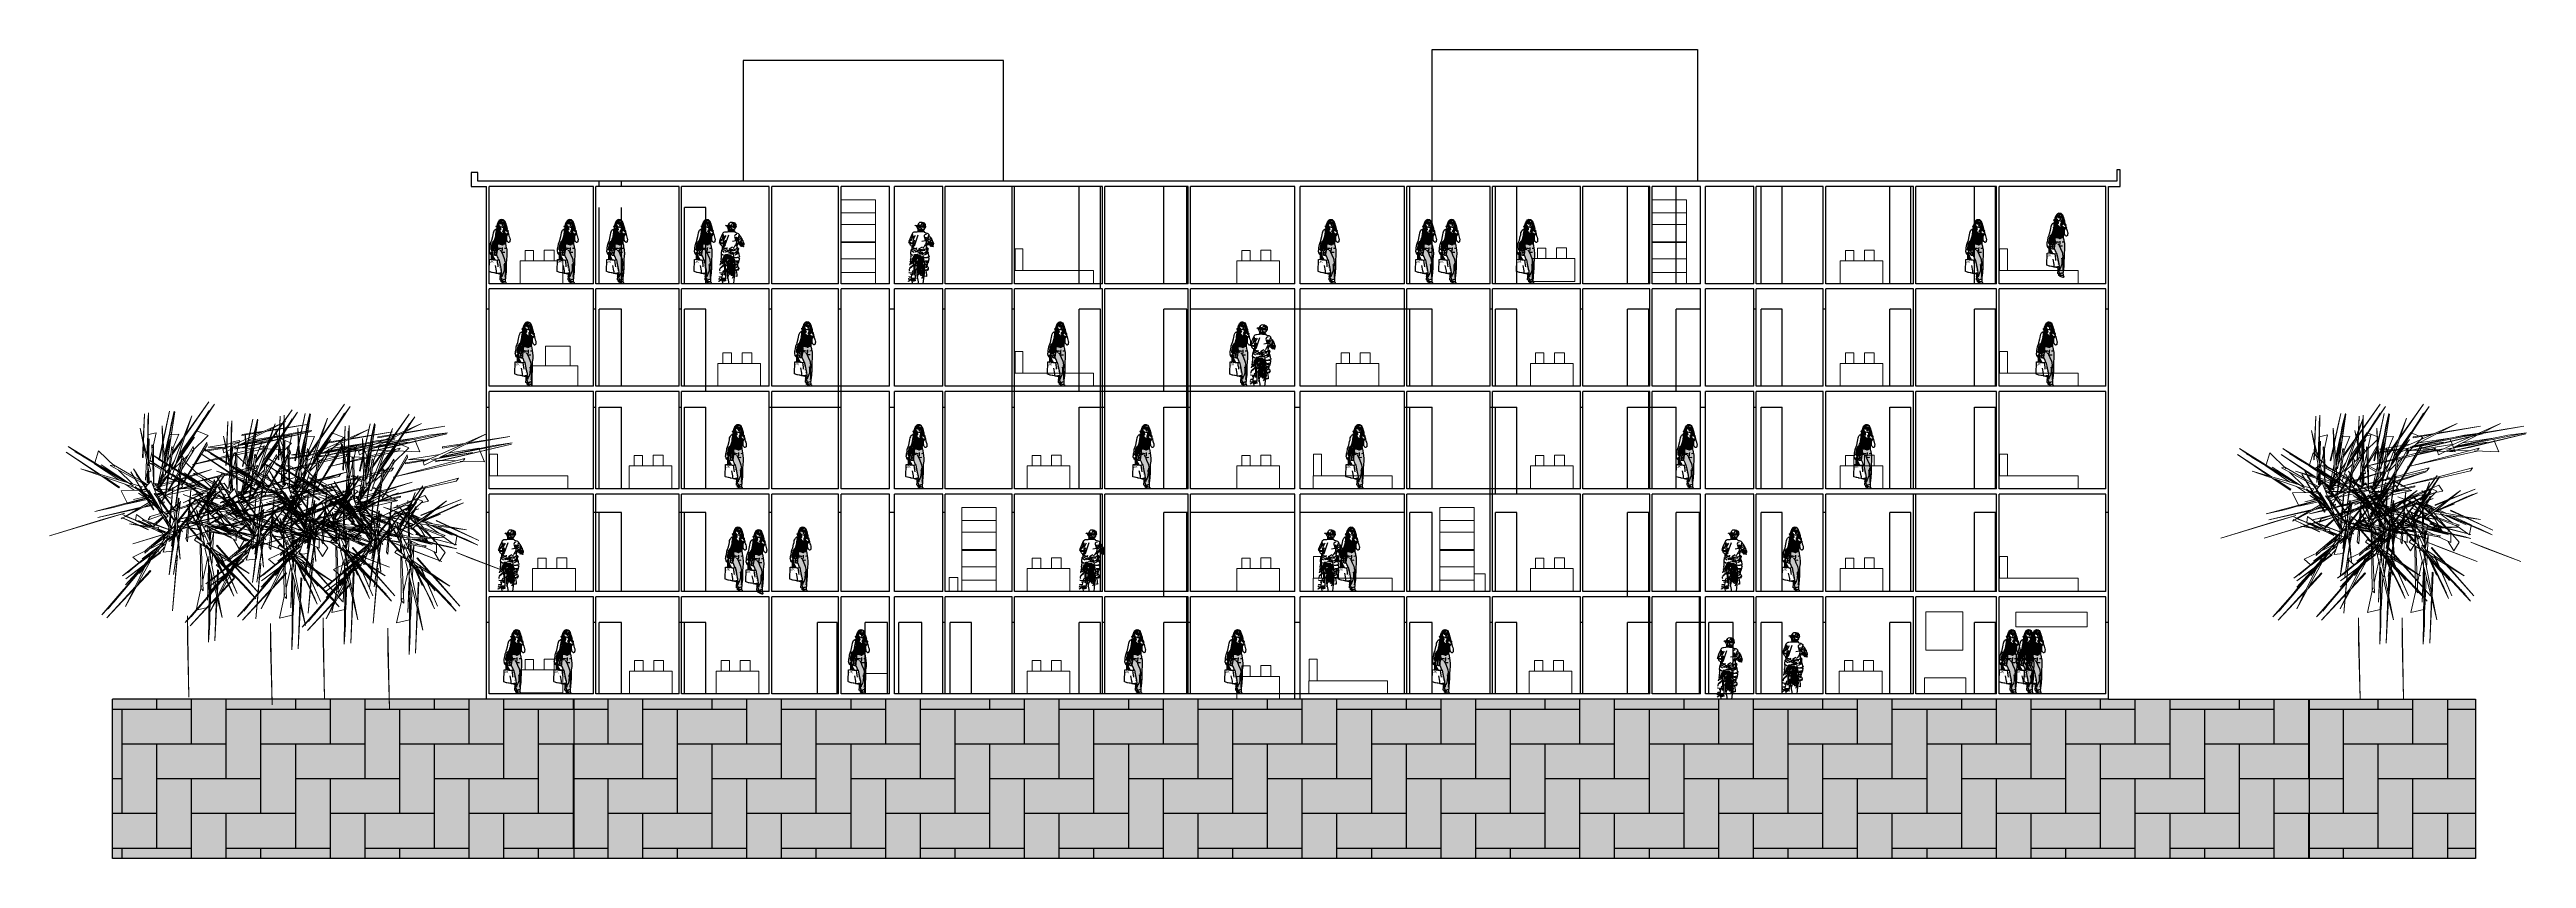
# Model space of a CAD drawing. Header units: millimetres. Extents: x 1418 to 1811, y 1796 to 1956.
# Drawn here: x 1457.9 to 1530.4, y 1932.1 to 1955.8 of the extents above; entities that cross this region are included whole.
import ezdxf

# ---------------------------------------------------------------- set-up
doc = ezdxf.new("R2010")
doc.units = ezdxf.units.MM
doc.layers.add('FIGURE_persone_people', color=7, linetype='Continuous')
doc.layers.add('mulher', color=7, linetype='Continuous')
for name, color, linetype, lineweight in [('LIMAMARROMENOS', 252, 'Continuous', 30), ('LINHAFINA', 7, 'Continuous', 15), ('LINHAGROSSA', 7, 'Continuous', 30), ('mur vue', 7, 'Continuous', 13)]:
    doc.layers.add(name, color=color, linetype=linetype, lineweight=lineweight)
doc.styles.get("Standard").update_dxf_attribs({"font": 'arial.ttf'})

# ---------------------------------------------------------------- blocks, each defined once
blk = doc.blocks.new('go_shopping')
at = {"lineweight": 25}
h = blk.add_hatch(dxfattribs=at)
h.set_pattern_fill('JIS_WOOD', color=8, scale=2, angle=45)
h.set_pattern_definition([(90, (-967.9232, -439.9086), (-1.4142136, 2e-16), [])])
h.paths.add_polyline_path([(-24.8, 116.3), (-24.5, 115.4), (-24, 111.6), (-23.9, 109.9), (-21.2, 109.5), (-15.4, 108.6), (-10.7, 108.5), (-8.7, 108.4), (-8.6, 108), (-8.1, 108.2), (-7.5, 108.4), (-2.8, 109.8), (-1.1, 110.4), (-1.1, 111), (-1.1, 111.2), (-1.2, 111.6), (-1.1, 112), (-1.1, 113), (-1.3, 113.7), (-1, 114.2), (-1, 114.7), (-1.1, 115), (-1.1, 116), (-1, 116.9), (-1, 117.5), (-1.2, 117.9), (-1.2, 118.8), (-1, 119.8), (-0.6, 121.2), (0.8, 124.2), (2.2, 125.7), (2.6, 125.7), (2.6, 129.7), (2.6, 132.2), (2.4, 132.8, -0.369553), (2, 135.4), (1, 138.3), (-0.5, 138.9), (-1, 139.1), (-4.5, 141.9), (-5.6, 142.5), (-5.9, 142), (-6.8, 141), (-8.3, 139.9), (-9.6, 139.2), (-10.3, 139.6), (-11.4, 140.3), (-12.5, 141.3), (-13.4, 142.2), (-14.3, 143.1), (-15.8, 144.8), (-17.1, 146.6), (-17.7, 147.5), (-20.2, 147.7), (-21.8, 148.2), (-21, 149), (-20.5, 150), (-20.5, 150.1), (-22.1, 150.1), (-25.3, 149.8), (-24.2, 149.7), (-24.1, 149.2), (-23.8, 148.7), (-23.8, 147.1), (-23.5, 145.2), (-23.4, 143), (-23.7, 140.8), (-24.4, 139.1), (-24.8, 135.1), (-26.6, 125.6), (-27.3, 123.6), (-27.2, 121.8), (-26.8, 121), (-26.6, 118.7), (-26.6, 118.2), (-25.7, 117.7), (-25.2, 117.1)])
h = blk.add_hatch(color=7, dxfattribs=at)
h.dxf.hatch_style = 1
h.paths.add_polyline_path([(-9.5, 167.3, -0.776965), (-7.8, 167.3), (-7.6, 166.7), (-7.3, 166.2), (-6.9, 165.9), (-6.5, 165.6), (-6, 165.4), (-5, 165.2), (-4.1, 165.3), (-3, 165.4), (-2.5, 165.6), (-2.2, 165.8), (-2.1, 166.2), (-1.9, 166.8), (-1.9, 167.6), (-2.3, 168.1), (-3.3, 168.7), (-3.9, 168.8), (-4.6, 169), (-5.4, 169), (-6.4, 168.9), (-7, 168.8), (-7.7, 168.7), (-8, 168.7), (-9.4, 168.8), (-10.2, 169.1), (-12.1, 169.5), (-14, 169.6), (-14.5, 169.6), (-14.7, 169.5), (-17.3, 167.6), (-18.2, 166.6), (-18.4, 165.6), (-15.5, 167.9), (-15.2, 168), (-14.9, 167), (-14.7, 166.3), (-14.4, 166.1), (-13.9, 165.8), (-11.7, 165.5), (-11.3, 165.5), (-10.9, 165.6), (-10.3, 165.8), (-10, 166.3), (-9.7, 166.8)])
h = blk.add_hatch(dxfattribs=at)
h.set_pattern_fill('JIS_LC_20A', scale=0.05, angle=45)
h.set_pattern_definition([(90, (-967.9232, -439.9086), (-1, 2e-16), []), (90, (-967.8879, -439.8733), (-1, 2e-16), [])])
h.paths.add_polyline_path([(-30.6, 98.1), (-29.9, 99.3), (-28.8, 111.6), (-28.9, 111.9), (-29, 112.3), (-29.2, 112.6), (-29.5, 112.5), (-29.8, 112.5), (-30.2, 112.8), (-33.1, 109), (-34.6, 105.4), (-39.6, 95.6), (-38.8, 94.8), (-37.7, 94.1), (-36.1, 93.6), (-33.7, 93.5), (-32.7, 93.5), (-31.9, 93.9)])
h = blk.add_hatch(color=253, dxfattribs=at)
h.dxf.hatch_style = 1
h.set_gradient(color1=(173, 173, 173), rotation=45, centered=1, one_color=1, tint=1, name='INVCURVED')
h.paths.add_polyline_path([(-7.2, 10.5), (-4.3, 12.2), (-1.4, 12.9), (-1.1, 13.2), (-0.9, 13.6), (-1, 13.9), (-0.9, 18.8), (-0.6, 20.2), (-0.4, 21), (0.7, 33), (1.4, 43.2), (1.4, 49.9), (-0.3, 56.8), (-1.1, 59.1), (-1.3, 60.2), (-1.7, 61.8), (-2.2, 65.7), (-3.1, 68.7), (-7.4, 78.6), (-10.8, 87.1), (-11.4, 87.9), (-11.4, 87.9), (-11.1, 87.6), (-10.8, 87.1), (-7.4, 78.6), (-3.1, 68.7), (-2.2, 65.7), (-1.7, 61.8), (-1.3, 60.2), (-1.1, 59.1), (-0.3, 56.8), (1.4, 49.9), (1.5, 56.6), (1.7, 67.3), (2.9, 76.5), (3, 83), (2.5, 93.5), (1.6, 98.1), (1.6, 98.7), (1.3, 99.4), (1.1, 100.5), (0.6, 104.3), (0.2, 106.3), (-0.7, 110.1), (-0.9, 110.5), (-2.8, 109.8), (-7.5, 108.4), (-8.1, 108.2), (-8.6, 108), (-8.7, 108.4), (-9.8, 108.3, -0.398064), (-9.1, 107.5, -1), (-10.7, 107.5, -0.43055), (-9.8, 108.3), (-10.7, 108.5), (-15.4, 108.6), (-21.2, 109.5), (-23.9, 109.9), (-23.5, 105.4), (-23.2, 100.2), (-24.2, 92.7), (-25.1, 86.6), (-25.8, 80.6), (-26.1, 79.7), (-24.5, 78), (-24.1, 77.2), (-22.6, 74.1), (-21.5, 71.6), (-19.7, 66.1), (-18.2, 66.3), (-15.9, 55.8), (-12.3, 37.9), (-12, 36.2), (-11.4, 31), (-11.4, 30.3), (-15.2, 28.4), (-15.2, 28), (-15.3, 25.7), (-15, 23.9), (-14.9, 22.6), (-15, 21.8), (-15.6, 19.5), (-15.5, 19.1), (-15, 18.2), (-14.8, 17.8), (-15.1, 17), (-15.7, 15.7), (-15.9, 14.3), (-15.9, 10.7), (-15.7, 10.4), (-14.9, 10), (-14, 9.6), (-13.2, 9.4), (-12.8, 9)])
at = {"color": 7, "lineweight": 25}
for p, q in [((-25.3, 149.8), (-22.1, 150.1)), ((-22.1, 150.1), (-20.5, 150.1)), ((-15.5, 167.9), (-18.4, 165.6)), ((-15.5, 167.9), (-15.2, 168)), ((-2.3, 168.1), (-1.9, 167.6))]:
    blk.add_line(p, q, dxfattribs=at)
for centre, radius, start, end in [((-8.7, 167.1), 0.871, 12.58956, 163.97345), ((6.6, 133.8), 4.84, 94.48416, 159.963), ((3.8, 134.4), 2.08, 148.89389, 230.02174), ((10.7, 128.7), 9.22, 115.74609, 153.55206)]:
    blk.add_arc(centre, radius, start, end, dxfattribs=at)
at = {"layer": 'mulher', "color": 7, "lineweight": 25}
for p, q in [((-40.5, 80.3), (-40.5, 67.5)), ((-40.1, 79.9), (-39.9, 67.5)), ((-38.5, 76.3), (-39.3, 79.8)), ((-38.9, 79.8), (-39, 79.8)), ((-39, 79.8), (-35, 67.2)), ((-36.3, 66.9), (-38.5, 76.3)), ((-36.5, 70.2), (-37.3, 73.4)), ((-37.3, 73.4), (-35.4, 67.1)), ((-36.5, 83.2), (-36.6, 80.8)), ((-36.6, 80.8), (-36.3, 79.4)), ((-36.3, 77.4), (-36.6, 77.3)), ((-36.6, 77.3), (-36.6, 77.1)), ((-36.6, 77.1), (-30.3, 66.1)), ((-36.3, 85), (-36.5, 83.2)), ((-35.6, 66.9), (-36.5, 70.2)), ((-36.3, 79.4), (-36, 78.7)), ((-36, 77.7), (-36.3, 77.4)), ((-36, 78.7), (-35.9, 78.1)), ((-35.9, 78.1), (-36, 77.7)), ((-39.9, 67.5), (-39.9, 67.5)), ((-35.4, 67.1), (-35.3, 66.8)), ((-35, 67.2), (-34.9, 66.7))]:
    blk.add_line(p, q, dxfattribs=at)
at = {"layer": 'mulher', "color": 7, "lineweight": 25, "flags": 128}
for points in [[(-12.8, 9), (-13.2, 9.4), (-14, 9.6), (-14.9, 10), (-15.7, 10.4), (-15.9, 10.7), (-15.9, 14.3), (-15.7, 15.7), (-15.1, 17), (-14.8, 17.8), (-15, 18.2), (-15.5, 19.1), (-15.6, 19.5), (-15, 21.8), (-14.9, 22.6), (-15, 23.9), (-15.3, 25.7), (-15.2, 28), (-15.2, 28.4), (-17.9, 27.2), (-18.4, 27), (-18.9, 27), (-19.6, 27.2), (-21.2, 27.7), (-24.9, 28.3), (-25.3, 28.3), (-25.9, 28.7), (-31.1, 29.9), (-31.6, 30), (-32.5, 30), (-33.1, 30.2), (-37.6, 31), (-38.7, 31.2), (-45.7, 33.5), (-46.1, 33.7), (-46.4, 34.2), (-45.5, 67.2), (-45.4, 67.3), (-41, 67.5), (-40.5, 67.5), (-39.9, 67.5), (-36.3, 66.9), (-35.6, 66.9), (-35.3, 66.8), (-34.9, 66.7), (-31.2, 66.2), (-30.3, 66.1), (-27.1, 65.7), (-24.2, 65.6), (-20, 66), (-19.7, 66.1), (-21.5, 71.6), (-22.6, 74.1), (-24.1, 77.2), (-24.5, 78), (-26.1, 79.7), (-26.5, 79.8), (-26.4, 78.6), (-26.6, 78.1), (-27, 78), (-27.9, 78.1), (-28.8, 78.3), (-29.4, 78.5), (-30.8, 78.7), (-31.4, 78.7), (-31.8, 78.7), (-32, 78.8), (-32, 79), (-31.9, 79.5), (-31.5, 81.2), (-31.2, 84.6), (-30.9, 88.2), (-30.8, 89.3), (-30.7, 89.7), (-30.6, 89.9), (-30.3, 90.2), (-30.3, 90.5), (-30.4, 90.7), (-30.9, 90.6), (-31.6, 90.3), (-33, 90.4), (-36.6, 90.7), (-38.2, 91.2), (-38.3, 91.2), (-38.2, 90.4), (-37.3, 88.2), (-36.7, 87.2), (-36.3, 86.7), (-36.3, 86.4), (-36.2, 85.9), (-36.3, 85), (-36.4, 84.8), (-36.6, 84.7), (-36.8, 84.6), (-37, 84.7), (-37.4, 85), (-37.5, 85), (-37.8, 85.3), (-38.1, 85.8), (-38.4, 86.6), (-39.1, 87.5), (-40.1, 86.8), (-40.2, 85.3), (-40.4, 84.3), (-40.5, 83.9), (-40.6, 83.6), (-40.4, 83.3), (-40.3, 82.7), (-40.3, 82.2), (-40.4, 82), (-40.1, 81.7), (-39.8, 81.6), (-39.7, 81.3), (-39.7, 81), (-39.5, 80.8), (-39.4, 80.3), (-39.5, 80.1), (-39.5, 80), (-39.6, 79.8), (-39.9, 79.8), (-40.1, 79.9), (-40.5, 80.3), (-41.4, 80.8), (-42.7, 81.8), (-42.9, 82.5), (-43.2, 83.2), (-43.6, 83.6), (-44, 84.1), (-44.4, 86.1), (-45.2, 88.7), (-45.6, 89.9), (-45.5, 91.1), (-45.2, 91.8), (-44.8, 92.5), (-44.8, 95.4), (-44.8, 97.4), (-44.2, 98.8), (-43.3, 103.5), (-42.6, 108.8), (-42, 111.5), (-40, 116.5), (-39.2, 119), (-38.4, 120.8), (-36.2, 130.9), (-35.2, 135.4), (-34.4, 140.9), (-33.3, 143.8), (-31.5, 147.7), (-30.5, 148.7), (-29.5, 149.3), (-28.6, 149.6), (-27.6, 149.7), (-26.8, 149.9), (-25.4, 150), (-25.6, 150), (-26.7, 150), (-27.7, 150.1), (-28.3, 150.3), (-26, 150.6), (-25.1, 151.2), (-24, 152.2), (-23.6, 153.5), (-23.7, 154.4), (-24.1, 154.2), (-24.9, 153.5), (-25.2, 153.4), (-24.5, 154.4), (-24.2, 155.4), (-23.6, 158.8), (-23.6, 159.4), (-23.9, 159.2), (-23.6, 159.6), (-23.4, 160), (-23.5, 160), (-25.7, 158.7), (-27, 158.3), (-25.3, 159.3), (-24.2, 160.1), (-24.5, 159.9), (-25.2, 159.5), (-24.4, 160.2), (-23.8, 161.1), (-23.3, 162.1), (-22.7, 164.3), (-20.7, 169.8), (-20.2, 171.2), (-19.7, 172.1), (-18.8, 173.6), (-18.4, 174.4), (-16, 176.4), (-15.1, 177), (-14.4, 177.3), (-13.5, 177.7), (-12.5, 177.9), (-11.8, 178), (-10.7, 177.9), (-9.8, 177.8), (-9.1, 177.6), (-8.4, 177.4), (-7.7, 177.4), (-6.3, 176.8), (-4.6, 175.3), (-2.9, 172.8), (-1.9, 170.2), (-0.1, 165.6), (1.1, 161.9), (2.6, 156.8), (2.8, 156), (3, 155.8), (3, 155.5), (2.9, 155.4), (2.9, 155.1), (3, 154.5), (3.2, 153), (3.8, 152.3), (4.2, 152), (3.8, 152), (3.1, 152.6), (3.1, 152.3), (3.2, 151.4), (3.6, 150.3), (3.7, 149.9), (3.4, 149.9), (3.4, 149.5), (4, 148.6), (5.1, 147.8), (5.7, 147.4), (5.1, 147.7), (5.3, 147.3), (5.5, 146.8), (6.4, 146.4), (6, 146.4), (5.3, 146.8), (5.3, 146), (5.6, 145.6), (5.8, 145.3), (6.6, 144.8), (7.2, 144.4), (5.7, 144.9), (5.7, 144.4), (6.2, 143.6), (6.1, 143.4), (6.8, 141.7), (6.4, 142), (6.4, 140.7), (7.3, 139), (7.6, 139), (8, 137.4), (7.8, 136.5), (8.9, 132), (10, 128.9), (11.2, 124.9), (11.7, 123), (11.7, 121.3), (11.2, 119), (11, 116.3), (10.8, 115.8), (9.1, 114.6), (8.5, 114.2), (7.7, 114.2), (6.9, 114.6), (5.9, 115.4), (4.5, 117), (3.1, 119.3), (2.9, 121), (2.6, 125.7), (2.3, 125.7), (2.1, 125.6), (0.8, 124.2), (-0.6, 121.2), (-1, 119.8), (-1.2, 118.8), (-1.2, 117.9), (-1, 117.5), (-1, 116.9), (-1.1, 116), (-1.1, 115), (-1, 114.7), (-1, 114.2), (-1.2, 113.8), (-1.2, 113.4), (-1.1, 113), (-1.1, 112), (-1.2, 111.6), (-1.1, 111.2), (-1.1, 111), (-1.1, 110.6), (-0.9, 110.5), (-0.7, 110.1), (0.2, 106.3), (0.6, 104.3), (1.1, 100.5), (1.3, 99.4), (1.5, 99.1), (1.6, 98.7), (1.6, 98.1), (2.5, 93.5), (3, 83), (2.9, 76.5), (1.7, 67.3), (1.5, 56.6), (1.4, 43.2), (0.7, 33), (-0.4, 21), (-0.6, 20.2), (-0.9, 18.8), (-1, 13.9), (-0.9, 13.6), (-1.1, 13.2), (-1.4, 12.9), (-1.4, 12.2), (-1.3, 5.9), (-1.2, 5.5), (-1.2, 4.9), (-0.8, 4.6), (0.1, 3.9), (0.4, 3.7), (0.6, 3.4), (0.6, 3.2), (0.5, 0.4), (0.4, 0.3), (0, 0), (-1.1, 0), (-2.6, 0.2), (-4, 0.5), (-6.2, 1.3), (-8.9, 2.8), (-9.4, 3.2), (-9.6, 3.6), (-9.6, 4), (-9.9, 4.3), (-11.2, 4.5), (-12.8, 4.8), (-12.8, 9), (-10.2, 9.1), (-9, 9.1), (-8.4, 9.7), (-7.2, 10.5)], [(-37.8, 79.6), (-38.7, 81.1), (-37.7, 81.1), (-37.6, 80.8), (-37.7, 80.4), (-37.7, 80.1), (-37.7, 79.8)], [(-36.7, 77.5), (-37.5, 79), (-37.5, 81.4), (-37, 81.9), (-36.9, 82), (-36.9, 81.9), (-36.8, 81), (-36.8, 80.5), (-36.5, 79.4), (-36.3, 79), (-36.2, 78.5), (-36.2, 78.1), (-36.3, 77.8)], [(-29.9, 119.1), (-30.4, 119), (-30.8, 118.9), (-31.3, 118.8), (-31.5, 118.7), (-31.3, 120.9), (-31.1, 121.5), (-30.3, 123.3), (-29.2, 126.4), (-27.9, 131.8), (-27.8, 131.9), (-27.7, 131.8), (-29.8, 119.8)], [(-28.2, 118.9), (-27.3, 123.6), (-27.2, 121.8), (-26.8, 121), (-26.6, 118.7), (-26.6, 118.2), (-27.1, 118.6), (-27.4, 118.7), (-27.9, 118.9)]]:
    blk.add_lwpolyline(points, close=True, dxfattribs=at)
for points in [[(-27.8, 131.9), (-27.1, 136.6), (-27.6, 138.8)], [(-19.3, 167.4), (-20.4, 165.5), (-21.6, 163), (-22.5, 161.4), (-23.8, 159.4), (-25.1, 158.8), (-26.1, 158.3), (-27.3, 158.1)], [(-26.7, 150), (-24.2, 149.7), (-24.1, 149.2), (-23.8, 148.7), (-23.7, 145.6), (-24.8, 135.1), (-26.6, 125.6), (-27.3, 123.6)], [(-27.2, 157.9), (-25.1, 159.5), (-23.6, 161), (-22.4, 162.3), (-19.3, 166.7), (-18.4, 168.5)], [(-27.1, 136.6), (-26.2, 142.8), (-25.8, 146.2), (-25.8, 148.2), (-26, 149.2), (-26.1, 149.5), (-26.2, 149.6), (-26.4, 149.7), (-26.8, 149.9)], [(-26, 150.1), (-24, 150.2), (-21.4, 151.8), (-21, 152.6), (-20.7, 153.6)], [(-25.6, 153.3), (-23.8, 154.8)], [(-22.8, 158.7), (-23.9, 155), (-25.3, 152.9)], [(-24.4, 139.1), (-23.7, 140.8), (-23.4, 143), (-23.5, 145.2), (-23.8, 147.1)], [(-22.4, 147.3), (-20.9, 148.3), (-19, 151.4), (-19.1, 155.1), (-19.1, 157.9)], [(-17.1, 171.8), (-18.9, 163.3), (-19, 156.4), (-19.3, 154), (-19.7, 151.5), (-21, 149), (-22.3, 147.8)], [(-19.3, 167.4), (-20.1, 164.5), (-20.7, 162.1), (-21.2, 160.2), (-21.8, 157.3)], [(-19.8, 163.2), (-20.7, 160.8), (-21.3, 158.9), (-21.8, 157.3)], [(-17.4, 157.3), (-16.6, 154.9), (-14.8, 153), (-14.1, 150.7), (-14.5, 149.4), (-15.2, 148.3), (-17.3, 147.4), (-20.2, 147.7), (-21.7, 148.2)], [(-21.6, 147.3), (-20.1, 147.6), (-19.1, 148.1), (-18.4, 150.1), (-18.3, 152.2), (-18.6, 154.5)], [(-18.2, 173.4), (-19.3, 171.7), (-20.4, 169.1), (-21, 167.2)], [(-19.8, 163.5), (-20.3, 162.1), (-20.2, 160.1), (-20.1, 157.7), (-19.9, 156), (-19.8, 153.5), (-20.1, 151.6), (-20.9, 148.8)], [(-20.9, 148.3), (-20.3, 147.9), (-18.5, 148), (-16.7, 148.4), (-15.4, 149.1), (-14.7, 152.4)], [(-16.9, 174.6), (-17.7, 173.5), (-18.1, 172.1), (-19.7, 168.2), (-20.5, 166.1)], [(-18.9, 159.6), (-18.4, 156.9), (-17.8, 155.1), (-17.3, 154.1), (-17.1, 153.1), (-17, 151.7), (-17.2, 150.3), (-17.6, 149.5), (-18.4, 148.2), (-19.6, 147.3), (-20.3, 147)], [(-17.1, 161), (-17.5, 160.5), (-18, 160.3), (-18.4, 160.3), (-18.7, 160.4)], [(-18.6, 148.7), (-17.1, 146.6), (-15.8, 144.8), (-14.3, 143.1), (-13.4, 142.2), (-12.5, 141.3), (-11.4, 140.3), (-10.3, 139.6), (-9.6, 139.2), (-8.3, 139.9), (-6.8, 141), (-5.9, 142), (-5.6, 142.5)], [(-12.6, 177.5), (-14.3, 176.8), (-15.1, 176.3), (-16, 175.3), (-16.6, 174.1), (-17.2, 172.5), (-17.9, 170.5), (-18.4, 168.5)], [(-18.2, 166.6), (-16.3, 168.7), (-12.9, 172), (-10.3, 174), (-9.9, 174.1), (-9.4, 174.3), (-8.8, 174.3), (-8.2, 174.4), (-7.6, 174.3)], [(-7.4, 175), (-8.4, 175.1), (-9.6, 174.8), (-11.2, 174.1), (-16, 169.8), (-18, 168)], [(-2.3, 168.1), (-3.3, 168.7), (-3.9, 168.8), (-4.6, 169), (-5.4, 169), (-6.4, 168.9), (-7, 168.8), (-7.7, 168.7), (-8, 168.7), (-9.4, 168.8), (-10.2, 169.1), (-12.1, 169.5), (-14, 169.6), (-14.5, 169.6), (-14.7, 169.5), (-17.3, 167.6)], [(-17.3, 160.7), (-16.9, 156.9), (-16.6, 152.3)], [(-16.6, 155), (-15.1, 152.6), (-15, 150.4), (-16, 148.4)], [(-3, 165.4), (-2.9, 164.5), (-2.9, 163.3), (-3, 162.6), (-3.4, 161.6), (-3.5, 160.6), (-3.6, 159.6), (-3.8, 158.8), (-4, 158.3), (-4.2, 158), (-4.6, 157.4), (-5.2, 157), (-7.1, 156.1), (-8.4, 155.8), (-9.4, 155.8), (-10.4, 156), (-13.8, 156.8), (-14.6, 157), (-15.3, 157.5), (-15.5, 157.9), (-16.5, 160)], [(-15.2, 168), (-14.9, 167), (-14.7, 166.3), (-14.4, 166.1), (-13.9, 165.8), (-11.7, 165.5), (-11.3, 165.5), (-10.9, 165.6), (-10.3, 165.8), (-10, 166.3), (-9.7, 166.8), (-9.5, 167.3)], [(-14.7, 149.8), (-13.8, 152.2), (-14.3, 154.2), (-15.2, 154.9)], [(-8.3, 176.5), (-9.6, 176.6), (-11, 176.5), (-13.2, 175.2), (-13.9, 174.6)], [(-10.6, 160.7), (-10.1, 161), (-9.9, 161.2), (-9.5, 161.2), (-9.2, 161.1), (-9, 161.1), (-8.6, 161), (-8.4, 161.1), (-8.1, 161.2), (-7.8, 161.2), (-7.5, 161.2), (-7.2, 161.1), (-6.9, 160.9), (-6.6, 160.9), (-6.5, 160.9)], [(-10.2, 164.6), (-10.3, 163.9), (-10.3, 163.9), (-10, 163.5)], [(-6.3, 160.9), (-6.9, 161.5), (-7.3, 161.9), (-7.5, 162), (-7.7, 162.1), (-7.8, 162.1), (-8.1, 161.9), (-8.3, 161.9), (-8.4, 161.9), (-8.6, 162), (-8.8, 162.1), (-9.2, 161.9), (-9.5, 161.7), (-10, 161.5), (-10.2, 161.4)], [(-8.8, 164.1), (-8.9, 164.2), (-9.1, 164.3), (-9.4, 164.2)], [(-8.2, 167.8), (-8.1, 167), (-7.9, 166.5), (-7.4, 165.5)], [(2, 135.4), (1, 138.3), (-0.5, 138.9), (-1, 139.1), (-4.5, 141.9), (-6.9, 143.3), (-8.2, 144.4), (-8.2, 144.7), (-8.2, 144.9), (-7.9, 145), (-7.6, 145.1), (-7.1, 145), (-5.1, 144.1), (-3.5, 143.5), (-3.2, 143.3), (-4.4, 144.4), (-5.1, 145.2), (-5.8, 145.7), (-6.2, 146.1), (-7.2, 147.2), (-7.3, 147.6), (-7.3, 148.1), (-7.2, 148.4), (-7, 148.5), (-6.6, 148.3), (-6.1, 148), (-5.5, 147.5), (-4.7, 146.9), (-4.2, 146.5), (-3.4, 145.9), (-2.8, 145.3), (-2.3, 145)], [(-7.9, 164), (-7.8, 164.2), (-7.6, 164.3), (-7.4, 164.2)], [(-7.8, 167.3), (-7.6, 166.7), (-7.3, 166.2), (-6.9, 165.9), (-6.5, 165.6), (-6, 165.4), (-5, 165.2), (-4.1, 165.3), (-3, 165.4), (-2.5, 165.6), (-2.2, 165.8), (-2.1, 166.2), (-1.9, 166.8)], [(-7.1, 163.7), (-6.9, 164.1), (-7, 164.3), (-7.1, 164.7), (-7.2, 165.2), (-7.4, 165.5)], [(-4.7, 146.9), (-6, 148.1), (-6.6, 148.7), (-6.7, 149), (-6.7, 149.3), (-6.5, 149.5), (-6.1, 149.6), (-5.6, 149.4), (-4.9, 149), (-4, 148.3), (-3.3, 147.8), (-2.6, 147.4), (-2, 147.1), (-1.5, 146.8), (-1.3, 146.7), (-1, 146.6)], [(-6.4, 173.9), (-5.5, 173.9), (-4.7, 173.4), (-4.1, 172.8), (-3.3, 171), (-2.7, 169.9), (-2.3, 168.1)], [(-6.3, 174.5), (-5.1, 174.4), (-4.4, 173.9), (-3.8, 173.2), (-3.2, 172.1), (-2.8, 170.7), (-2.1, 168.5), (-1.9, 167.8), (-1.9, 166)], [(-5.5, 156.9), (-6, 153.3), (-6.1, 152.3), (-6, 151.8), (-6, 151.3), (-5.8, 150.8), (-5.6, 150.3), (-5.4, 150.1)], [(-1.5, 146.8), (-3.1, 148.3), (-4.7, 150.3), (-4.9, 150.7), (-5.1, 151), (-5.1, 151.3), (-5, 151.5), (-4.8, 151.5), (-4.6, 151.6), (-4, 151.3), (-3.5, 151), (-3.1, 150.7), (-2.3, 150.1), (-1.9, 149.7), (-1.3, 149.4), (0, 148.1), (1.8, 146.3), (2.3, 146), (3.3, 144.6), (3.6, 144.3), (4.3, 144), (5.1, 143.1), (5.8, 142.2), (6.2, 141.6), (6.3, 141.4)], [(-5.1, 144.1), (-5.1, 145.2)], [(-3.2, 157.7), (-3.8, 154.8), (-3.6, 153.3), (-3.7, 152.1), (-3.6, 151.5)], [(-2.2, 156.9), (-2.6, 153.1), (-2.2, 151.5), (-0.9, 149.8)], [(-2.1, 169.6), (-1.8, 168.1), (-1.7, 165.6), (-1.5, 162.6)], [(-1.6, 161.8), (-1.4, 160.5), (-1.1, 158.9), (-0.8, 157.1), (-0.8, 155), (-1.1, 153.3), (-1.1, 151.8)], [(-1.3, 167), (-0.9, 164.2), (-0.5, 161.4), (0, 158.9)], [(-0.6, 150.1), (-0.6, 152.9), (-0.6, 153.5)], [(-0.3, 164.2), (0.4, 159.8), (1, 157.6), (1.1, 155.5), (0.9, 152.8)], [(6.3, 143.4), (4.7, 145.1), (2.4, 146.6), (1.1, 147.8), (0.2, 149.7), (-0.1, 151.3), (-0.2, 153), (-0.3, 154.8), (-0.3, 155.3)], [(4.9, 145.6), (4.1, 146.1), (3, 147), (2, 148.2), (1.1, 149.4), (0.7, 151), (0.4, 152.7)], [(0.5, 160.2), (1.6, 157.9), (2, 155.6), (2.1, 153.2), (2.4, 151.5), (2.9, 149.7), (3.4, 149.1), (4, 148.6)], [(6.4, 141.9), (5.2, 143.3), (4, 144.7), (1.6, 146.7)], [(5.3, 146.8), (3.9, 147.3), (1.9, 149.3)], [(2.6, 148.3), (5.2, 146.8), (6.5, 145.9), (7, 145.4)], [(3.5, 146.7), (4.7, 145.8), (5.7, 145.1), (6.8, 144.6), (7.7, 144.4)], [(6.8, 142.7), (6.3, 143.5), (5.3, 144.6), (3.8, 145.8)], [(7.6, 144.6), (5.8, 144.9), (4.3, 145.6)], [(7.3, 139), (6.2, 138.6)], [(8, 137.4), (6.7, 137)], [(-42.8, 84), (-43.2, 84), (-43.4, 83.9), (-43.6, 83.7)], [(-43.2, 84.9), (-42.8, 84), (-42.2, 84)], [(-43, 82.8), (-42.7, 83), (-42.5, 83), (-42.3, 83)], [(-39.7, 81), (-40.4, 80.7), (-40.6, 80.8), (-41.2, 81.1), (-41.8, 81.7), (-42.3, 82.8), (-42.2, 84.3), (-42.6, 85.9)], [(-38.2, 91.2), (-38.5, 91.9), (-38.7, 92.4), (-39.1, 92.9), (-39.6, 93.3), (-40.2, 93.6), (-40.6, 93.9), (-40.6, 94.5), (-40.7, 95.2), (-40.7, 95.6), (-40.5, 96.5), (-40.1, 98.6), (-39.5, 100.9), (-38.9, 103.9), (-38.6, 104.8), (-38.5, 107), (-37.8, 110.1), (-37.2, 113), (-35.1, 116), (-34.8, 117.2), (-34.3, 117.8), (-33.8, 118), (-32.9, 118.4), (-32.2, 118.7), (-31.5, 118.7)], [(-39.8, 84.2), (-40.2, 85.3)], [(-40.1, 96.8), (-38.3, 101.1), (-35.9, 107.4), (-34.5, 112.1), (-34.1, 113.7)], [(-40.1, 87.6), (-40.1, 86.8)], [(-39.9, 95.8), (-38.8, 94.8), (-37.7, 94.1), (-36.1, 93.6), (-33.7, 93.5), (-32.7, 93.5), (-31.9, 93.9), (-30.6, 98.1), (-29.9, 99.3), (-28.8, 111.3)], [(-39.1, 87.5), (-39.9, 88.5)], [(-39.1, 81.4), (-39.8, 84.2), (-39.4, 84.3), (-39.2, 84.2), (-38.3, 84.6), (-37.6, 83.8)], [(-30.9, 114.3), (-34.6, 105.4), (-39.6, 95.6)], [(-30.2, 117.3), (-31.6, 117.5), (-32.4, 117.7), (-32.9, 117.7), (-33.2, 117.6), (-34, 115.9), (-34.8, 112.8), (-35.2, 111.3), (-35.8, 109.4), (-37.3, 105.6), (-38.8, 102), (-39.5, 100.9)], [(-39.5, 80.8), (-39.5, 81.3), (-39.3, 81.3), (-38.9, 79.8), (-38.6, 79.8), (-38, 78.5), (-37.9, 78), (-37.7, 77.5), (-37.2, 77.2), (-31.2, 66.2)], [(-39.3, 79.8), (-39.4, 80.3)], [(-38.9, 81.1), (-39.1, 81.4)], [(-38.6, 79.8), (-39.1, 81.1), (-38.7, 81.1)], [(-38.3, 84.6), (-37.6, 85.1)], [(-37.5, 81.4), (-37.7, 81.1)], [(-37.2, 82.9), (-37.6, 83.8), (-37.6, 84.9), (-37.5, 85)], [(-37.2, 82.9), (-37, 83), (-36.9, 83.1), (-36.8, 84.4), (-37, 84.7)], [(-37.2, 82.9), (-37.1, 82.4), (-36.9, 82)], [(-33.2, 116.9), (-34.6, 110.4)], [(-33.1, 109), (-30.2, 112.8), (-29.9, 112.6), (-29.8, 112.5), (-29.5, 112.5), (-29.2, 112.6), (-29, 112.3), (-28.9, 111.9), (-28.8, 111.6), (-28.8, 111.3)], [(-31.5, 81.2), (-30.7, 83.4), (-30, 85.8), (-28.8, 88.4)], [(-29.9, 119.1), (-30.9, 114.3)], [(-30.4, 90.7), (-28.6, 91.8), (-27.4, 92.7), (-27.4, 93.5), (-27.7, 101.9), (-26.7, 111.3), (-25.9, 114.6), (-26, 115.8), (-26.3, 116.3), (-27.4, 116.5), (-28, 116.5), (-28.3, 115.7), (-28.8, 113.8), (-29.2, 113.4), (-30.3, 113.4), (-30.6, 113.5), (-30.5, 114.4), (-30.1, 115.9), (-28, 127.4)], [(-28, 116.5), (-28.3, 118.2), (-28.2, 118.9)], [(-28.3, 118.2), (-27.6, 118.2), (-26.8, 117.9), (-26.3, 117.6)], [(-25.9, 114.6), (-26, 111.9), (-25.5, 107.7), (-25.2, 106.4), (-25.3, 105.4), (-25.3, 104.7), (-25.1, 103.3), (-24.7, 101.5), (-24.7, 99.3), (-24.7, 98), (-25, 98.1), (-25.4, 98.3), (-26.2, 98.5), (-26.7, 98.5), (-27.1, 98.3), (-27.2, 98), (-27.1, 97.7), (-27.1, 97.6), (-27.5, 97.6)], [(-24.7, 98), (-24.7, 97.7), (-25, 97.3), (-25.4, 96.8), (-26.3, 93.2), (-26.9, 91.4)], [(-26.6, 118.2), (-25.7, 117.7), (-25.2, 117.1), (-24.8, 116.3), (-24.5, 115.4), (-24, 111.6), (-23.9, 109.9)], [(-26.5, 79.8), (-26, 84.7), (-25.4, 90.1)], [(-8.6, 108), (-8.7, 108.4), (-10.7, 108.5), (-15.4, 108.6), (-21.2, 109.5), (-23.9, 109.9), (-23.5, 105.4), (-23.2, 100.2), (-24.2, 92.7), (-25.1, 86.6), (-25.8, 80.6), (-26.1, 79.7)], [(-17.1, 93.9), (-19.9, 94.7), (-21.5, 95), (-22.2, 95), (-23.9, 95.2)], [(-23.3, 99.5), (-18.4, 98.4), (-15.2, 97.9), (-12.6, 97.5)], [(1.4, 49.9), (-0.3, 56.8), (-1.1, 59.1), (-1.3, 60.2), (-1.7, 61.8), (-2.2, 65.7), (-3.1, 68.7), (-7.4, 78.6), (-10.8, 87.1), (-11.1, 87.6), (-11.4, 87.9), (-12, 89.2), (-12.5, 90), (-13.2, 90.6), (-13.8, 90.9), (-14.7, 91.9), (-15.5, 92.6)], [(-9.8, 90.1), (-9.1, 93.6), (-8.9, 96.9), (-8.8, 100.5)], [(-9.5, 87.3), (-5, 86.9), (-2.3, 87.2)], [(-0.9, 110.5), (-2.8, 109.8), (-7.5, 108.4), (-8.1, 108.2), (-8.6, 108), (-8.5, 106.9)], [(-3, 123.4), (-4.5, 124.4), (-5.3, 124.8), (-6.3, 125.2), (-7.4, 125.4)], [(1.6, 98.1), (-0.3, 97.4), (-3.5, 97)], [(2.6, 125.7), (2.6, 129.7), (2.6, 132.2), (2.4, 132.8)], [(-25.9, 28.7), (-25.5, 33.1), (-25.7, 35.8), (-28.6, 50.2)], [(-24.2, 65.6), (-23.4, 58.8), (-22.4, 52.5), (-21.9, 47)], [(-23.8, 28.9), (-20.9, 29.1), (-17.7, 29.2), (-15, 29.8), (-12.4, 30.2), (-12.9, 30.2), (-16.6, 29.1), (-18.1, 28.6), (-19, 28.1)], [(-15.2, 28.4), (-11.4, 30.3), (-11.4, 31), (-12, 36.2), (-12.3, 37.9), (-15.9, 55.8), (-18.2, 66.3), (-19.7, 66.1)], [(-11.9, 28.2), (-12.4, 25.4), (-13.3, 22.6), (-13.5, 20.4), (-13.5, 17.8), (-12.7, 15), (-11.3, 12.7), (-10.4, 11.1), (-9.7, 10.3), (-7.2, 10.5), (-4.3, 12.2), (-1.4, 12.9)], [(-5.4, 53), (-4.7, 48), (-4.5, 44.7), (-4.8, 40.5), (-4.8, 36.4), (-7.1, 29.3), (-9.5, 25), (-10.9, 22), (-11.1, 19.3)], [(-10.2, 9.1), (-10.1, 6.7), (-9.9, 4.3)], [(-10.1, 6.7), (-8, 6.5), (-5.6, 6.2), (-4.5, 6), (-3.7, 5.7), (-3.1, 5.5), (-2.4, 5.7), (-2.2, 6), (-1.9, 6.1), (-1.4, 6.2)], [(-2, 18.5), (-1.4, 20.4), (-1, 21.7), (-1.3, 22.7), (-0.8, 26.2), (-0.7, 35.9), (-1.2, 38), (-1.5, 40.1), (-1.7, 42.4), (-2.2, 57.2)]]:
    blk.add_lwpolyline(points, dxfattribs=at)
at = {"layer": 'mulher', "color": 7, "lineweight": 25}
blk.add_circle((-9.9, 107.5), 0.782, dxfattribs=at)
at = {"color": 7, "lineweight": 25, "insert": (-44.3, 65.3), "char_height": 7, "attachment_point": 1, "rotation": 355.7234}
blk.add_mtext('{\\fArial|b0|i0|c0|p34;\\C252;JK}', dxfattribs=at)
at = {"lineweight": 25, "insert": (-16.3, 35), "char_height": 3, "attachment_point": 1, "rotation": 101.78884}
blk.add_mtext_dynamic_manual_height_columns('{\\fVerdana|b0|i0|c0|p34;go shopping}', width=33.99, gutter_width=12.5, heights=[0], dxfattribs=at)
blk = doc.blocks.new('SSR_Juniper')
at = {"layer": 'mur vue', "color": 57, "linetype": 'Continuous'}
for p, q in [((-98.2, 159.1), (-100.3, 118.1)), ((-99.8, 115.5), (-98.2, 159.1)), ((-93.3, 151.4), (-92.2, 109.4)), ((-92.2, 93.2), (-93.3, 151.4)), ((-93.1, 144.6), (-92.2, 160.3)), ((-92.2, 160.3), (-92.6, 125.2)), ((-60.1, 163), (-70, 118.8)), ((-70, 115.8), (-60.1, 163)), ((-53.2, 163.1), (-67.6, 85.7)), ((-65.2, 78.4), (-52.3, 162)), ((-62.2, 62.8), (-26.1, 155.9)), ((-52.3, 162), (-61.1, 101.6)), ((-57.8, 143.4), (-53.2, 163.1)), ((-49, 87.2), (-7.6, 151.8)), ((-45.1, 90.3), (-0.2, 163.5)), ((-36.9, 124.4), (-0.3, 177.3)), ((-26.1, 155.9), (-36.3, 125.4)), ((-0.3, 177.3), (-35.4, 128.1)), ((-0.2, 163.5), (-32.2, 110.4)), ((8.2, 173.6), (-20.2, 130.4)), ((-7.6, 151.8), (-5.9, 154.2)), ((-5.4, 155), (8.2, 173.6)), ((-105, 137.2), (-99.8, 116.3)), ((-91.9, 71.3), (-105, 137.2)), ((-100.4, 114.2), (-101.5, 92.6)), ((-99.8, 116.1), (-92.6, 87.6)), ((-94.9, 96.7), (-93.5, 127.3)), ((-93.5, 127.3), (-93.2, 127.4)), ((-93.3, 90), (-93.2, 142)), ((-93.2, 142), (-93.1, 144)), ((-92.7, 118.7), (-93, 89)), ((-92.5, 127.6), (-80.4, 130.2)), ((-92.5, 79.8), (-91.1, 120.7)), ((-91.1, 120.7), (-92.2, 98.4)), ((-80.4, 130.2), (-85.6, 107)), ((-70.9, 114.6), (-76.1, 91.3)), ((-71.6, 140.5), (-69.8, 116.7)), ((-69.7, 66.2), (-71.6, 140.5)), ((-69.8, 116.6), (-67.4, 84)), ((-68.8, 75.6), (-59.5, 119.8)), ((-68.2, 94.5), (-60.9, 127.5)), ((-67.6, 86.8), (-57.8, 143.4)), ((-59.5, 119.8), (-67.5, 84.3)), ((-60.9, 127.5), (-60.6, 127.5)), ((-59.8, 127.5), (-57.6, 127.6)), ((-57.3, 127.6), (-46.1, 128)), ((-56.3, 96.4), (-40.1, 119.8)), ((-56.2, 73.9), (-21.9, 123.5)), ((-46.1, 128), (-56.1, 103.8)), ((-38.7, 123.4), (-55.9, 99.3)), ((-36.3, 125.2), (-50.2, 83.6)), ((-25.5, 122.2), (-49.5, 85.7)), ((-45.7, 97), (-19.7, 133.8)), ((-21.9, 123.5), (-41, 96.7)), ((-3.5, 115.5), (-37.8, 56.2)), ((-1.1, 126.1), (-26, 101.8)), ((-19.7, 133.8), (-19.3, 133.6)), ((-18.3, 133.2), (-1.1, 126.1)), ((-2.9, 111.4), (-3.5, 115.5)), ((-1.3, 108.4), (46.1, 116)), ((21, 104.8), (117.4, 147.5)), ((33.7, 108.6), (96.7, 119.3)), ((39.4, 105), (155.9, 131.8)), ((86.9, 132.2), (45.6, 111.3)), ((96.7, 119.3), (45.8, 111.4)), ((156.8, 133.7), (47.6, 112.3)), ((49.1, 113.1), (128.5, 129.7)), ((50.3, 125.9), (80, 131)), ((50.4, 127.5), (50.3, 125.9)), ((83.8, 132.6), (50.4, 127.5)), ((58.8, 118), (106, 125.5)), ((155.9, 131.8), (71.9, 111.8)), ((85.9, 132), (153, 143.4)), ((117.4, 147.5), (87.1, 132.3)), ((153, 143.4), (89.7, 133.6)), ((106, 125.5), (106.2, 125)), ((106.7, 123.9), (107.9, 120.8)), ((108.1, 120.4), (114.6, 104.7)), ((128.5, 129.7), (156.8, 133.7)), ((-217.7, 100.4), (-168.2, 67)), ((-164.6, 65.7), (-217.7, 100.4)), ((-214.7, 109.4), (-171.4, 82.7)), ((-195.9, 96.5), (-214.7, 109.4)), ((-204.4, 101.3), (-151.4, 71.5)), ((-131.3, 59.4), (-204.4, 101.3)), ((-192.8, 94.3), (-195.1, 95.9)), ((-128.1, 55.5), (-192.8, 94.3)), ((-174.7, 83), (-174.6, 83.4)), ((-137.7, 58.3), (-174.7, 83)), ((-174.2, 84.5), (-168.5, 102.8)), ((-168.5, 102.8), (-143.6, 78.5)), ((-164.7, 81.3), (-137.7, 63.2)), ((-114.9, 48.9), (-164.7, 81.3)), ((-163.2, 77.7), (-126.6, 55.1)), ((-147.4, 80.8), (-150.8, 80)), ((-150.8, 80), (-112.9, 59.7)), ((-145.6, 81.2), (-146.2, 81)), ((-115.2, 63.5), (-145.6, 81.2)), ((-101.5, 92.6), (-100.6, 92.3)), ((-100.6, 92.3), (-99.9, 111.7)), ((-96.7, 57.7), (-95.3, 88.5)), ((-94.3, 107), (-93.6, 91.6)), ((-93.2, 105.7), (-94.3, 107)), ((-93.2, 77.8), (-94.3, 54.2)), ((-93.3, 76.3), (-93.3, 78.2)), ((-92.2, 96.9), (-92.7, 87.8)), ((-92.3, 86.2), (-88.7, 71.7)), ((-92.2, 109.4), (-92.2, 93.2)), ((-86.7, 102.1), (-91.3, 82)), ((-85.9, 84), (-89.5, 83.2)), ((-89.5, 83.2), (-85.8, 81.3)), ((-87.2, 111.9), (-84.2, 46.5)), ((-85.6, 110.1), (-87.2, 111.9)), ((-84.8, 109.2), (-85.1, 109.5)), ((-84, 45.9), (-84.8, 109.2)), ((-72.2, 76.3), (-84.5, 83.5)), ((-84.4, 80.5), (-72.7, 74.2)), ((-77.5, 52.4), (-70.2, 85.6)), ((-76.1, 91.3), (-75.2, 90.9)), ((-75.2, 90.9), (-70.8, 111.7)), ((-67.3, 82.5), (-66.1, 66)), ((-64.3, 84.2), (-67, 77.7)), ((-56.9, 109.4), (-66.6, 33)), ((-61.1, 101.6), (-65.2, 78.4)), ((-58.3, 98.6), (-64.1, 84.7)), ((-61.5, 64.6), (-54.8, 106)), ((-59.4, 77.8), (-52.8, 87.1)), ((-50.8, 81.7), (-57.9, 60.5)), ((-55.6, 107.2), (-56.9, 109.4)), ((-54.8, 106), (-55.1, 106.4)), ((-42.3, 85.8), (-52.9, 75.5)), ((-41.1, 95.4), (-50.9, 18.6)), ((-50.8, 18.6), (-39, 92)), ((-42.3, 94.9), (-50.1, 83.9)), ((-32.2, 110.4), (-45.1, 90.3)), ((-42, 73.6), (-23.3, 103.8)), ((-39, 92), (-41.1, 95.4)), ((-24.1, 109.2), (-41, 79.8)), ((-31.3, 96.6), (-39.6, 88.5)), ((-37.3, 56.1), (-2.9, 111.4)), ((-22.8, 82.1), (-24.9, 81.5)), ((-24.9, 81.5), (-22.9, 82)), ((-23.5, 105.6), (-24.1, 109.2)), ((-23.3, 103.8), (-23.3, 104.4)), ((-21, 82.4), (81.1, 105.3)), ((84.5, 110.1), (-20.8, 82.6)), ((-6, 101.9), (26.9, 107.4)), ((-5.9, 103.4), (-6, 101.9)), ((30.5, 109), (-5.9, 103.4)), ((21.9, 107.7), (-1.3, 108.4)), ((74.7, 80.2), (18.5, 65.5)), ((22.6, 99.7), (21, 104.8)), ((43.6, 110.3), (22.6, 99.7)), ((28.1, 108.7), (31, 109.3)), ((47.5, 106.9), (37.5, 107.2)), ((71.9, 111.8), (39.4, 105)), ((69.6, 106.2), (48.3, 106.9)), ((71.3, 75.4), (74.7, 80.2)), ((114.6, 104.7), (77.5, 105.9)), ((81.1, 105.3), (81.5, 105.8)), ((82.3, 106.9), (84.5, 110.1)), ((-195.5, 74.9), (-165.6, 66.3)), ((-110.4, 45.7), (-195.5, 74.9)), ((-165.4, 66.3), (-124.6, 54.5)), ((-163.6, 63.9), (-137.4, 46.3)), ((-136.5, 47.4), (-160, 62.7)), ((-151.4, 71.5), (-131.3, 59.4)), ((-138.2, 73.3), (-116.6, 52.2)), ((-137.4, 46.3), (-136.5, 47.4)), ((-135.9, 62), (-124.9, 54.6)), ((-133.8, 41.8), (-107.9, 42.7)), ((-124.7, 23.2), (-133.8, 41.8)), ((-114.1, 42.5), (-127.7, 51.6)), ((-122.7, 53.9), (-106.8, 49.4)), ((-119.4, 70.4), (-98.1, 34.8)), ((-96.2, 32.9), (-119.4, 70.4)), ((-104.2, 57.1), (-115, 63.3)), ((-114.9, 75.1), (-95.7, 45.5)), ((-106.9, 61.4), (-114.9, 75.1)), ((-111, 45.3), (-113.4, 46.7)), ((-112.9, 46.5), (-107.9, 43.1)), ((-112.7, 48), (-96.7, 33.6)), ((-64.9, 0.8), (-112.7, 48)), ((-112.6, 59.5), (-102.1, 53.9)), ((-110.9, 67), (-86.4, 32.5)), ((-77.4, 18.9), (-110.9, 67)), ((-103.8, 43.4), (-110, 45.5)), ((-101.1, 39.9), (-109.4, 45.3)), ((-98.8, 32.3), (-107.6, 38.1)), ((-105.6, 59.1), (-106.6, 60.8)), ((-106.3, 49.2), (-101.9, 48)), ((-105.8, 41.8), (-99.8, 37.7)), ((-76.5, 15.6), (-105.6, 59.1)), ((-105.5, 42.8), (-102.9, 42.9)), ((-103.5, 44), (-103.8, 43.4)), ((-103.3, 38.7), (-103.4, 38.5)), ((-103.4, 38.5), (-103.2, 38.6)), ((-101.9, 48), (-103.3, 44.5)), ((-102.7, 39.7), (-103, 39.2)), ((-93.7, 51), (-102.6, 56.1)), ((-102.5, 38.8), (-101.8, 39)), ((-102.4, 42.9), (-96.7, 43.1)), ((-101.8, 41.1), (-102.1, 40.6)), ((-101.4, 41.8), (-101.5, 41.5)), ((-100.3, 43.5), (-100.7, 42.9)), ((-100.6, 53.1), (-94.7, 49.9)), ((-96.4, 44.6), (-100.3, 43.5)), ((-100.3, 39.5), (-94.5, 41.5)), ((-88.6, 31.8), (-100.1, 39.2)), ((-97.6, 46.7), (-97.4, 46.9)), ((-81.7, 20.2), (-97.6, 46.7)), ((-96.9, 47.4), (-88.3, 57)), ((-93.5, 72.2), (-96.7, 57.7)), ((-94.3, 54.2), (-93.5, 54)), ((-93.5, 54), (-92.7, 75.3)), ((-92.8, 72.6), (-91.9, 53)), ((-92, 39.9), (-75.7, 14.9)), ((-88.7, 71.7), (-91.9, 71.3)), ((-91.9, 42.6), (-80.3, 23.3)), ((-70.2, 7.5), (-91.9, 42.6)), ((-91.3, 53.6), (-91.5, 71.3)), ((-88.3, 57), (-79.6, 34.4)), ((-84.3, 48.2), (-84.8, 48)), ((-80, 49.5), (-84, 48.3)), ((-83.7, 45), (-78.1, 46.9)), ((-72.5, 38.6), (-83.6, 45.1)), ((-83.2, 43.7), (-73.3, 38.4)), ((-83.1, 43.5), (-82.8, 43.5)), ((-82.4, 52.7), (-54.7, 15.2)), ((-79.7, 52.1), (-82.4, 52.7)), ((-81, 43.6), (-78.8, 43.7)), ((-72, 38.7), (-80.2, 36.8)), ((-79.9, 36.3), (-71.6, 38.1)), ((-54.5, 15.5), (-79.7, 52.1)), ((-77.3, 45.8), (-78.8, 43.6)), ((-78.8, 43.6), (-77.9, 42.6)), ((-78.6, 50.5), (-73.4, 58)), ((-74.1, 54.8), (-78.6, 50.4)), ((-74.9, 50.9), (-78.3, 50)), ((-77.9, 42.6), (-76.4, 44.7)), ((-71.2, 67.5), (-77.5, 52.4)), ((-77.1, 43.7), (-75.8, 43.8)), ((-76.5, 47.4), (-76, 47.6)), ((-75.6, 48.2), (-76.3, 47.1)), ((-69.9, 73.5), (-75.6, 48.1)), ((-75.6, 48.1), (-74.7, 47.7)), ((-75.5, 46), (-62.6, 64.7)), ((-74.7, 47.7), (-69.8, 70.8)), ((-62.3, 66.7), (-74.1, 50.2)), ((-74.1, 43.8), (-65.2, 44.1)), ((-74, 48.3), (-64.3, 51.5)), ((-73.2, 51.4), (-73.9, 51.2)), ((-63.4, 65.2), (-72.9, 56)), ((-72.4, 38), (-70.9, 37.1)), ((-72.1, 59.7), (-67.6, 66.1)), ((-63.9, 54.2), (-71.4, 52)), ((-65.7, 40.2), (-70.7, 39)), ((-70.3, 38.4), (-65.8, 39.4)), ((-70.2, 71.9), (-69.9, 73.9)), ((-69.9, 37.7), (-66.5, 38.6)), ((-66.1, 66), (-69.7, 66.2)), ((-67.9, 37.8), (-69.6, 37.3)), ((-69.3, 37), (-65.9, 39)), ((-63.8, 71.5), (-66.7, 73.1)), ((-66.5, 70.9), (-62.1, 68.5)), ((-66.5, 32.9), (-61.8, 62.6)), ((-66.3, 68), (-64.8, 70)), ((-55.9, 39.7), (-66.3, 34.3)), ((-65.5, 39.2), (-64.5, 39.8)), ((-65.5, 39.5), (-64.8, 39.7)), ((-55.6, 42.6), (-65.4, 40.3)), ((-64.7, 44.1), (-61.5, 44.2)), ((-63.8, 40.3), (-64.5, 39)), ((-64.1, 71.1), (-61.3, 75)), ((-43.7, 75.1), (-63.5, 40.7)), ((-63.5, 51.7), (-55.7, 54.3)), ((-54.1, 57), (-63.1, 54.4)), ((-62.3, 41.1), (-55.4, 45.2)), ((-57.9, 60.5), (-62.2, 62.8)), ((-62.1, 41.2), (-44.4, 69.8)), ((-61.1, 66.8), (-60, 68.5)), ((-58.6, 71.9), (-60.8, 68.9)), ((-60.5, 67.7), (-60.3, 67.6)), ((-60.2, 44.3), (-56.7, 44.4)), ((-59.9, 70.1), (-58.4, 72.5)), ((-55.2, 47.3), (-57.8, 20.2)), ((-57, 19.1), (-55.2, 47.3)), ((-56.3, 65.4), (-50.9, 62.5)), ((-50.3, 63.6), (-55.8, 66.8)), ((-48.3, 38.8), (-55.8, 37.1)), ((-47.6, 44.1), (-55.7, 39.9)), ((-52.9, 43.3), (-55.5, 42.6)), ((-55.3, 45.2), (-46.9, 50.2)), ((-53.5, 55), (-45.9, 57.5)), ((-45.7, 59.5), (-51.9, 57.7)), ((-47.7, 43.4), (-50.1, 42.8)), ((-49.6, 43), (-47.7, 43.4)), ((-49.4, 61.7), (-45.7, 59.7)), ((-45.5, 60.8), (-48.8, 62.7)), ((-17.9, 45.7), (-47.5, 39)), ((-46.8, 43.7), (-24.8, 48.5)), ((-40.4, 47.9), (-46.6, 44.6)), ((-13.6, 52.6), (-46.1, 44.9)), ((-45.6, 50.9), (-42.3, 52.9)), ((-44.5, 58), (-43.3, 58.4)), ((-44.3, 59), (-26.6, 49.5)), ((-42.2, 58.9), (-44.2, 60)), ((-33.8, 63), (-44.1, 60)), ((-44, 45.4), (-43.4, 46.3)), ((-43.5, 46.2), (-44, 45.4)), ((-42.3, 52.9), (-40.4, 47.9)), ((-42.2, 58.8), (-34.9, 61.2)), ((-37.7, 56.3), (-42.1, 58.8)), ((-38.1, 55.6), (-41.2, 50.1)), ((-41.2, 49.9), (-37.7, 55.4)), ((-41.1, 44.9), (-17.9, 45.7)), ((3.7, 45.1), (-39.4, 23.2)), ((-26.2, 49.6), (-37.6, 56.2)), ((-32, 52.4), (-34.7, 51.7)), ((-34.7, 51.7), (-31.8, 52.3)), ((-33.9, 61.5), (4, 74.1)), ((4, 74.1), (-32.8, 63.3)), ((18.5, 65.5), (-31.3, 52.5)), ((-31.1, 52.5), (16.8, 63.2)), ((-27.5, 43.8), (-28.7, 32.1)), ((-28.5, 28.7), (-27.5, 43.8)), ((-25.4, 34.4), (4, 46)), ((-24.9, 48.6), (-19.3, 45.6)), ((-24.7, 48.6), (-13.6, 51)), ((-19.3, 45.6), (-24.5, 48.6)), ((-17.6, 37.5), (-19.1, 38.9)), ((-19.1, 38.9), (-17.7, 37.5)), ((-13.6, 51), (-13.6, 52.6)), ((0.1, 39.2), (-12.2, 36.9)), ((-7.5, 15.4), (8.6, 58.2)), ((3, 43.3), (-5.4, 31.3)), ((-4.9, 30.9), (2.4, 41.7)), ((-4.8, 20.5), (10.7, 43.4)), ((-2.3, 43.5), (-2.4, 45.7)), ((-2.4, 45.7), (-2.3, 43.5)), ((-2.3, 38.8), (-2.2, 35.8)), ((4.1, 44.2), (-2.1, 25)), ((-1.9, 36.2), (-2.1, 38.8)), ((9.1, 42.9), (-1.8, 26)), ((-1.6, 26.7), (17.1, 56.5)), ((-0.1, 31.2), (11.6, 48.2)), ((0.2, 28.1), (20.4, 61.8)), ((1.6, 39.5), (0.8, 39.4)), ((5.7, 39.5), (2, 37.6)), ((10.7, 43.4), (2.1, 31.1)), ((2.3, 5.9), (56.3, 45.3)), ((6.3, 40.4), (2.6, 39.7)), ((3.8, 43.8), (20.3, 68.2)), ((8.6, 58.2), (4.1, 44.2)), ((20.3, 68.2), (4.5, 45.5)), ((4.7, 46.3), (5.1, 46.4)), ((9, 47.8), (5.3, 45.9)), ((5.8, 46.7), (12.6, 49.3)), ((20.4, 61.8), (6, 37.4)), ((8.3, 46.2), (9, 47.8)), ((20.2, 44.7), (8.9, 33.5)), ((24.2, 66.5), (11.5, 46.6)), ((11.6, 48.2), (11.8, 48.1)), ((12.3, 47.9), (20.2, 44.7)), ((13.4, 49.7), (23.2, 53.5)), ((17, 63.2), (22.8, 64.5)), ((17.1, 56.5), (17.9, 57.6)), ((29.2, 44.7), (18, 42.6)), ((18.1, 57.9), (24.2, 66.5)), ((21.9, 15), (73.8, 39.6)), ((23, 64.6), (71.3, 75.4)), ((23.2, 53.5), (29.2, 44.7)), ((73.8, 39.6), (36.5, 21.6)), ((38.8, 31.4), (78.7, 47.6)), ((56.3, 45.3), (39.5, 31.8)), ((78.7, 47.6), (41, 32.9)), ((82.3, 42.2), (50.5, 28.4)), ((67.8, 36.7), (82.3, 42.2)), ((-128.6, 7.4), (-243.2, -27)), ((-174.1, 10.1), (-95.7, 30.9)), ((-146.2, 16), (-174.1, 10.1)), ((-103.5, 16.5), (-169.8, 0.8)), ((-169.8, 0.8), (-107.2, 14.7)), ((-160.7, -1.5), (-128.6, 7.4)), ((-95.5, 30.1), (-146.2, 16)), ((-134, -1.1), (-131.4, 0.5)), ((-131.2, 0.4), (-134, -1.1)), ((-132.8, 1.2), (-108.3, -10.5)), ((-106.6, -10.8), (-132.8, 1.2)), ((-132, 5.5), (-110.7, -3.6)), ((-122.7, 1), (-132, 5.5)), ((-131.3, 0.5), (-127, 3)), ((-126.5, 2.8), (-131.2, 0.4)), ((-126.9, 2.5), (-100.9, -7.3)), ((-91.1, -11.4), (-126.9, 2.5)), ((-126.7, 3.2), (-104.7, 16.2)), ((-90.2, 21.8), (-126.2, 3)), ((-124, 21.7), (-124.2, 22.2)), ((-94.2, 28.4), (-124, 21.7)), ((-121.1, 0.2), (-122.3, 0.8)), ((-89.4, -12.9), (-121.1, 0.2)), ((-97.3, 32.7), (-115.1, 28.5)), ((-115.1, 28.5), (-97.1, 32.5)), ((-112.1, -3), (-110.7, 5.7)), ((-110.7, 5.7), (-97.8, -3.6)), ((-104.5, 16.3), (-91.5, 23.9)), ((-101.3, 16), (-88.5, 18.9)), ((-98.7, 37), (-93.6, 33.6)), ((-96.4, 30.7), (-98.6, 32.1)), ((-89.1, 19.9), (-97.7, 17.9)), ((-96.6, 33.5), (-74.6, 13.9)), ((-96.1, 31.5), (-84.8, 12.7)), ((-92.9, 33.7), (-96, 33)), ((-95.7, 32.8), (-92.9, 33.4)), ((-95, 29.8), (-95.7, 30.2)), ((-84, 13.1), (-94.2, 29.7)), ((-94.1, 31.3), (-91.4, 32.1)), ((-92.8, 28.3), (-93.7, 28.9)), ((-93.3, 28.6), (-93.5, 28.6)), ((-90.6, 31.5), (-93.4, 30.7)), ((-93.3, 33.3), (-87.1, 29.2)), ((-93, -2.5), (-72.2, 4.4)), ((-89.9, 2.5), (-93, -2.5)), ((-90.2, 34.4), (-92, 34)), ((-91.6, 33.7), (-90, 34)), ((-88.1, 29.8), (-91.6, 29)), ((-91.1, 35.9), (-91.1, 34.7)), ((-91.1, 34.7), (-91.1, 35.8)), ((-90.9, 24.3), (-89.6, 25.1)), ((-73.9, 7.2), (-89.9, 2.5)), ((-89.8, 32.5), (-89.2, 32.6)), ((-87.6, 23.2), (-89.6, 22.1)), ((-88.8, 32), (-88.9, 32)), ((-85.3, 20.9), (-88.3, 20.1)), ((-88.1, 25.9), (-85.9, 27.2)), ((-87.6, 19), (-84.2, 19.8)), ((-86.4, 32.5), (-77.4, 18.9)), ((-84.5, 24.8), (-86, 24)), ((-84.8, 12.7), (-84, 13.1)), ((-83.7, 37.6), (-51.7, -5.7)), ((-81.4, 37), (-83.7, 37.6)), ((-70.6, 1.9), (-83.2, -8.7)), ((-82.5, 21.5), (-83, 21.4)), ((-81.3, -9.5), (-68, 2.7)), ((-80.2, 36.7), (-80.6, 36.8)), ((-51.7, -4.6), (-80.2, 36.7)), ((-79.5, 21.9), (-74.8, 14)), ((-79.2, 35.3), (-71.3, 37.4)), ((-70.8, 37), (-78.8, 34.8)), ((-77.8, 29.6), (-70.3, 10.1)), ((-77.1, 28.7), (-77.4, 28.5)), ((-70.4, 1.6), (-77.4, 13.1)), ((-77.2, 32.4), (-70.3, 36.4)), ((-68.1, 33.4), (-75.3, 29.6)), ((-73.4, 23.7), (-75.3, 23.2)), ((-74.8, 21.9), (-74.3, 22)), ((-74.2, 22.2), (-74.7, 21.4)), ((-74.6, 21.2), (-73.9, 22.2)), ((-74, 22.1), (-72.5, 22.4)), ((-73.6, 13), (-62.4, 3)), ((-67.9, 33.1), (-72.4, 25.4)), ((-72.1, 25.1), (-67.5, 32.5)), ((-68.4, 24.9), (-71.5, 24.1)), ((-70.6, 22.8), (-68.3, 23.3)), ((-61.3, -13.5), (-70, 0.8)), ((-68.8, 4.1), (-69.9, 5.7)), ((-69.6, 5.4), (-57.4, -15)), ((-63.5, 10.3), (-68.8, 8.7)), ((-68.3, 23.3), (-68.4, 24.9)), ((-56.5, -14.7), (-67.8, 3.7)), ((-67.5, 3.1), (-67.4, 3.2)), ((-66.5, 34.2), (-67.2, 33.8)), ((-66.8, 31.6), (-67, 30.1)), ((-67, 30.1), (-66.8, 31.5)), ((-66.9, 33.5), (-66.5, 34.2)), ((-66.7, 0.6), (-61.3, -13.5)), ((-66.2, 6.4), (-64.6, 6.9)), ((-66, 34.5), (-58.4, 30.4)), ((-58.4, 30.4), (-65.7, 34.6)), ((-62.4, 8.8), (-65.7, 6)), ((-65, 5.3), (-61.9, 8.1)), ((-62.4, 3), (-64.9, 0.8)), ((-56.2, 37), (-64.8, 35.1)), ((-62.4, 7.7), (-61.8, 7.9)), ((-59.2, 11.6), (-62.2, 10.7)), ((-57.5, 13), (-61.5, 9.6)), ((-61, 8.9), (-47.8, 20.9)), ((-60.6, 8.3), (-59, 8.8)), ((-59.4, 4.6), (-60.6, -8)), ((-58.7, 11), (-59.2, 6.3)), ((-59, -10.7), (-58.1, 2.9)), ((-57.9, 19.5), (-58.6, 12)), ((-58, 4.5), (-57.5, 12.1)), ((-57.7, 9.2), (-53.7, 10.5)), ((-53.3, 13.3), (-57.5, 12)), ((-57.4, 12.9), (-57.1, 18.4)), ((-54.8, 15.3), (-57.4, 13)), ((-50.6, 2), (-54.8, -26.2)), ((-47.8, 21.2), (-54.7, 15.3)), ((-54.5, 14.9), (-51.9, 11.4)), ((-51.7, 11.4), (-54.3, 15.1)), ((-51.7, -4.7), (-53.8, 11.4)), ((-53.8, 11.4), (-50.3, 11.4)), ((-48.8, 14.6), (-53.1, 13.3)), ((-50.9, 18.1), (-51.2, 16.1)), ((-51.2, 16.1), (-50.9, 18.1)), ((-51.2, 11.4), (-49.1, 12.1)), ((-50.3, 11.4), (-43.9, -62.7)), ((-49.7, 8.4), (-50.1, 9)), ((-50.1, 8.9), (-49.7, 8.4)), ((-46.5, 30.2), (-49.9, 6.9)), ((-49.7, 4.1), (-46.8, 21.8)), ((-49.4, 5.8), (-49.6, 3.7)), ((-48.7, 10.2), (-43.3, 25.7)), ((-43.3, 25.7), (-48.6, -7.9)), ((-48.6, -7.6), (-31.2, 14.9)), ((-48.3, 12.3), (-47.9, 12.5)), ((-31.5, 15.5), (-48.1, -4.5)), ((-47, 15.1), (-47.9, 14.8)), ((-46.8, 21.9), (-45.5, 29.9)), ((-46.8, 21.8), (-43.6, 24.7)), ((-43.6, 24.7), (-46.8, 22)), ((-45.5, 29.9), (-46.5, 30.2)), ((-45.3, 13.4), (-32.6, 17.6)), ((-33.4, 19.1), (-44.9, 15.7)), ((-39.4, 23.2), (-8.5, 37.6)), ((-28.4, 32), (-39.4, 35.9)), ((-39.4, 35.9), (-28.7, 31.7)), ((-31.6, 2.4), (-38.1, -5.5)), ((-36.5, -5.7), (-31.8, 0.3)), ((-7.3, -28.3), (-34, 20.4)), ((-34, 20.4), (-19.9, -7.5)), ((-33.6, 19.6), (-33.9, 19.4)), ((-33.9, 19.4), (-33.6, 19.5)), ((-2.6, 35.3), (-33.6, 19.6)), ((-33.6, 19.6), (-4, 33.4)), ((-29.8, 20.1), (-33.3, 19.1)), ((-30.5, 13.4), (-33.2, -14)), ((-32.8, -36), (-29.6, 11.7)), ((-32.5, 17.6), (-30, 18.4)), ((-30.1, 17.2), (-31.4, 15.7)), ((-31.1, 15.1), (-30.2, 16.2)), ((-28.4, 22.2), (-30.8, 26.4)), ((-30.8, 26.4), (-28.6, 22.1)), ((-24.5, 1.6), (-30.7, -5)), ((-29.7, 21.3), (-30.5, 13.9)), ((-30.5, -2), (-24.8, 2.2)), ((-30.2, 2.3), (-27, 6.5)), ((-27.4, 7.4), (-30.1, 4.2)), ((-29.5, 23.9), (-29.7, 21.5)), ((-29.6, 12.3), (-29, 21.7)), ((-29.1, 28), (-29.5, 24)), ((-27.6, 20.2), (-29.2, 18.4)), ((-29.2, 17.5), (-27.4, 19.8)), ((-29.2, 18.7), (-28.8, 18.8)), ((-27.9, 20.7), (-29.1, 20.4)), ((-28.7, 31.9), (-29, 28.5)), ((-29, 21.9), (-28.9, 22.7)), ((-28.9, 23), (-28.5, 28.3)), ((-28.5, 21.9), (-17.1, -0.5)), ((-24.7, 30.7), (-28.3, 32)), ((-28.3, 31.5), (-25.3, 30.4)), ((-16.5, 0.5), (-28.3, 22)), ((-28, 19.1), (-27.2, 19.3)), ((-27, 21), (-27.7, 20.8)), ((-24.8, 23.6), (-27.5, 20.4)), ((-27.3, 20), (-24.3, 23.9)), ((-23.5, 12.1), (-27.1, 7.8)), ((-26.9, 19.4), (-15.4, 23.3)), ((-26.7, 7), (-23.2, 11.5)), ((-16.3, 24.1), (-26.4, 21.2)), ((-12.6, 36.8), (-25.4, 34.4)), ((-24.6, 30.1), (-18, 27.5)), ((-20.8, 28.6), (-24.3, 24.3)), ((-24.3, 2.7), (-21.9, 4.4)), ((-21.9, 4.4), (-24, 2.2)), ((-17.1, 28), (-23.9, 30.4)), ((-23.8, 24.5), (-20.7, 28.5)), ((-14.8, 22.7), (-23.2, 12.6)), ((-22.8, 11.9), (-14.7, 22.5)), ((-20.5, 28.5), (-19, 27)), ((-19, 27), (-20.5, 28.4)), ((-20.3, 29.1), (-19.8, 29.7)), ((-19.8, 29.7), (-20.3, 29.1)), ((-7.5, 16.5), (-19.9, -5.4)), ((-19.9, -5.4), (-7.3, 15.3)), ((-16.3, 0.9), (-19.1, 12.6)), ((-19.1, 12.6), (-15, 3.2)), ((-18.6, 26.5), (-9.6, 17.4)), ((-9.3, 17.9), (-18.5, 26.6)), ((-10.8, 15.7), (-18.3, 18.4)), ((-18.3, 18.4), (-11, 15.5)), ((-17.3, 27.2), (-6, 22.7)), ((-16.4, 36.1), (-15.6, 35.3)), ((-13.7, -4.7), (-16.4, 0.3)), ((-15.4, 35.4), (-16.2, 36.2)), ((-5.2, 23.8), (-16.2, 27.7)), ((-16, -0.5), (-16.2, 0.6)), ((-12.8, 25.1), (-16, 24.2)), ((-15.1, 9.5), (-3.3, 26.6)), ((-15.1, 23.3), (-14, 23.7)), ((-8, 16.6), (-15.1, 9.5)), ((-5.9, 19.7), (-15, 6.6)), ((-15, 6.6), (-14.6, 6.1)), ((-14.9, 34.6), (-11.2, 30.9)), ((-14.8, 2.8), (-14.1, 1.1)), ((-10.9, 31.1), (-14.7, 34.7)), ((-12.6, 25.3), (-14.6, 22.9)), ((-14.6, 6.1), (-6.5, 18.1)), ((-14.5, 22.8), (-12.5, 25.3)), ((9.8, 36.9), (-14.3, -5.8)), ((-14.3, -5.8), (10.2, 34.4)), ((-9.1, 3.3), (-14.1, 1.3)), ((-14.1, 1.3), (-14, 0.4)), ((-13.9, 5.2), (-14, 6.4)), ((-14, 6.4), (-13.9, 5.1)), ((-14, 0.4), (-9.8, 2.1)), ((-13.7, 1.5), (-13.9, 4.4)), ((-13.9, 4.3), (-13.9, 1.4)), ((-13.8, 0.5), (-12.5, -2.6)), ((-13.7, 0.2), (-13.7, 0.5)), ((-13.6, 23.8), (-11, 24.7)), ((-12.4, 25.3), (-12.6, 25.2)), ((-10.1, 28.4), (-12, 26.2)), ((-11.9, 26.1), (-10.1, 28.4)), ((-7.2, 26.8), (-10.8, 25.7)), ((-10.6, 30.3), (-4.8, 24.4)), ((-4.4, 25), (-10.2, 30.5)), ((-9.6, 15), (-9.3, 14.8)), ((-9.4, 25.2), (-6.5, 26.2)), ((-9.1, 15.1), (-9.4, 15.2)), ((-9.4, 2.3), (5.6, 8.3)), ((-8.8, 14.6), (-8.6, 14.6)), ((-8.4, 14.9), (-8.6, 14.9)), ((7.6, 9.8), (-8.6, 3.5)), ((-7.9, 14.3), (-3.9, 12.7)), ((-3.6, 13.2), (-7.7, 14.6)), ((-5.5, 14.4), (-7.5, 15.4)), ((-7.4, 15.1), (-6.4, 14.2)), ((-2.7, 28.1), (-6.5, 27)), ((-6.5, 18.8), (-5.8, 19.9)), ((-5.9, 26.4), (-3, 27.4)), ((-4.8, 13.6), (-5.9, 14.6)), ((-5.6, 13.4), (-4.2, 12)), ((-2.4, 24.1), (-5.5, 14.4)), ((-5.4, 31.3), (-4.9, 30.9)), ((-3.8, 11.5), (0.6, 7.1)), ((6.5, 31.1), (-3.3, 21.3)), ((1.7, 7.5), (-3.3, 12.2)), ((-3.2, 12.4), (5.5, 9)), ((-3.1, 21.5), (0.4, 20.2)), ((-2.9, 33.8), (-0.1, 35.2)), ((6.7, 9.5), (-2.9, 12.9)), ((-2.2, 34.2), (-2.2, 29.6)), ((-2.1, 21.1), (-2, 16)), ((1.5, 30.2), (-2, 25.2)), ((1.1, 21.5), (-2, 22.6)), ((-2, 14.4), (-1.9, 12.6)), ((-1.7, 30.8), (-1.9, 34.3)), ((-1.8, 22.5), (-1.9, 22.7)), ((-1.9, 11.9), (-1.9, 10.9)), ((-1.9, 9.6), (-1.9, 6.1)), ((-1.9, 5.3), (-1.7, -8.7)), ((0.6, 36.9), (-1.6, 35.8)), ((-1.3, 22.4), (-1.4, 23.2)), ((-1.3, 20.8), (0, 19.5)), ((3.9, 36.8), (-1.2, 27.7)), ((-1.1, 17.6), (-1.2, 20.8)), ((-0.9, 12.2), (-1, 16)), ((-0.7, 9.8), (-0.8, 11.5)), ((-0.6, 6.6), (-0.7, 8.4)), ((0.1, -9.2), (-0.6, 5.8)), ((0.4, 23.6), (-0.2, 22.7)), ((-0.2, 22.7), (1.4, 22)), ((6, 37.4), (0.2, 28.1)), ((1.9, 22.9), (0.4, 23.6)), ((0.7, 18.8), (8.8, 10.7)), ((9.9, 11.5), (1.2, 19.7)), ((1.2, 6.5), (2.9, 4.8)), ((1.3, 19.8), (14.3, 14.7)), ((1.4, 35.8), (3.9, 37)), ((7.4, 19.3), (2.1, 21.1)), ((2.9, 6.3), (2.2, 7)), ((3.9, 2.9), (2.3, 5.9)), ((2.4, 21.6), (15.5, 15.6)), ((15.9, 16.2), (2.9, 22.4)), ((4.1, 35.7), (3.9, 36.8)), ((5.6, 21.1), (3.9, 24)), ((15.5, 12.3), (3.9, 2.9)), ((4, 24.2), (7.5, 20.2)), ((4.3, 3.3), (13.4, -5.8)), ((16.5, 16.3), (4.8, 24.7)), ((4.8, 24.7), (18.9, 18.1)), ((16.7, -6.7), (5.3, 4.1)), ((5.6, 30.2), (6.1, 30.4)), ((6.3, 30.8), (6.1, 30.7)), ((6.2, 9.2), (7.9, 10)), ((6.5, 19.6), (6.4, 19.7)), ((10.9, 12.2), (7.9, 17.2)), ((8.1, 31), (14.4, 33.1)), ((14.4, 33.1), (8.3, 31.3)), ((9.5, 7.4), (50.9, -9)), ((9.6, 9.9), (47.1, 25.1)), ((10, 35.3), (9.8, 36.9)), ((10.2, 34.4), (10.1, 34.7)), ((54.6, -7.5), (10.4, 8.2)), ((10.9, 8.6), (11.7, 7.7)), ((11.3, 15.9), (13.1, 13.8)), ((15.2, 6.5), (12, 9.5)), ((13.3, 8.3), (12.4, 9.8)), ((14.1, 6.8), (13.6, 7.8)), ((13.6, 5.8), (16.5, 2.9)), ((14.9, 11.8), (15.6, 11)), ((23.3, -8.5), (15.1, 5.2)), ((15.4, 10.4), (15.9, 12.5)), ((31.2, 8.4), (15.4, 10.4)), ((16.3, 16.1), (15.5, 16.4)), ((16.1, 10.3), (21.5, 4.2)), ((39.4, 31.7), (16.6, 13.2)), ((25.2, 16.6), (16.8, 13.3)), ((17.4, 13.8), (17.8, 13.7)), ((37.4, 31.6), (17.5, 23.8)), ((17.5, 23.8), (17.7, 22.9)), ((32.9, -10.3), (17.6, 4.2)), ((17.7, 22.9), (35.3, 30)), ((44.6, 25.8), (17.7, 14.1)), ((18.2, 14.3), (18.7, 14.1)), ((18.5, 14.8), (65.4, 35.8)), ((18.6, 13.6), (86.8, 1.2)), ((19.2, 15.1), (19, 15.1)), ((19.6, 14.5), (19.1, 14.7)), ((19.3, 13.8), (20.6, 13.2)), ((20.2, 14.7), (19.6, 14.9)), ((23.2, 12.7), (20.2, 14.2)), ((28.2, 11.8), (20.8, 14.5)), ((21.3, 17), (22.3, 16.5)), ((36.5, 21.6), (21.9, 15)), ((22.7, 16.3), (23.5, 15.9)), ((23.6, 1.8), (34.2, -10.3)), ((23.9, 15.7), (34.7, 10.7)), ((25, 11.2), (64.9, -7)), ((47.1, 25.1), (26.6, 17.1)), ((44.6, -4), (26.6, 9)), ((63.9, 4.2), (32.7, 8.2)), ((64.9, -7), (32.9, 8.2)), ((104.4, -21.9), (34.3, 8)), ((35.4, 7.9), (86.8, -13.3)), ((41.3, 15.6), (40.7, 14.8)), ((40.7, 14.8), (59.5, 6.2)), ((62.2, 5.7), (41.3, 15.6)), ((42.7, 6.9), (72.4, -7)), ((63.2, 4.5), (105.7, -14.9)), ((86.8, 1.2), (64, 4.2)), ((65.4, 35.8), (67.2, 36.5)), ((105.7, -14.9), (66, 3.9)), ((-243.2, -27), (-160.7, -1.5)), ((-121.1, -8.8), (-107.1, -10.6)), ((-77.6, -16.7), (-121.1, -8.8)), ((-112.2, -3.7), (-112.2, -3.5)), ((-93.9, -12.3), (-112.2, -3.7)), ((-107.6, -3.7), (-94.2, -10.1)), ((-82.9, -15), (-107.6, -3.7)), ((-107, -10.6), (-87.7, -13.1)), ((-106.7, -5.3), (-88.7, -13)), ((-106, -11.6), (-93, -17.7)), ((-63.5, -31.6), (-105.8, -84.2)), ((-92.6, -17.2), (-104.3, -11.9)), ((-69.6, -37.5), (-102, -62.2)), ((-99.7, -2.8), (-101.2, -3.4)), ((-101.2, -3.4), (-56.2, -19.4)), ((-100.9, -7.3), (-91.1, -11.4)), ((-99, -8.9), (-100, -9.3)), ((-100, -9.3), (-90.4, -12.8)), ((-99, -2.5), (-99.2, -2.6)), ((-56.2, -19.4), (-99, -2.5)), ((-97.7, -53.4), (-63.5, -22.4)), ((-64.4, -22), (-97.1, -49.7)), ((-95.1, -5.6), (-84, -13.6)), ((-93.3, -10.5), (-87.8, -13.1)), ((-93, -17.7), (-92.6, -17.2)), ((-70.5, -23.3), (-88.9, -14.6)), ((-87.1, -43.8), (-67, -28.9)), ((-86.8, -13.2), (-77, -14.5)), ((-83.9, -9.6), (-84.3, -12.1)), ((-84.3, -12.1), (-82.1, -10.2)), ((-81, -16.4), (-82.1, -15.9)), ((-81.9, -15.9), (-67.7, -22.6)), ((-67.4, -22.1), (-80.2, -16.2)), ((-78.6, -17), (-55, -25.4)), ((-78.5, -17.5), (-70.5, -23.3)), ((-77, -14.5), (-77.6, -16.7)), ((-55, -25.4), (-77.5, -16.5)), ((-74.7, -41.4), (-65.8, -29.2)), ((-70.1, -51.8), (-64.1, -34.5)), ((-63, -22.5), (-69.2, -30.1)), ((-69.2, -30.1), (-69.2, -30.6)), ((-69.2, -31.5), (-69.2, -33.8)), ((-66.5, -35.9), (-67.9, -37.1)), ((-67.7, -22.6), (-67.4, -22.1)), ((-67.7, -36.8), (-54.9, -27.3)), ((-49.2, -21.9), (-66.1, -34.8)), ((-65.8, -29.2), (-63.5, -31.6)), ((-63.2, -31.7), (-65.7, -34.5)), ((-65.5, -29.5), (-62.3, -25.4)), ((-60, -18.3), (-64.1, -21.8)), ((-63.6, -32.9), (-61.5, -27)), ((-63.2, -22.1), (-59.1, -18.4)), ((-63.2, -33.5), (-60.7, -32.2)), ((-61.9, -21.3), (-62.8, -22.3)), ((-62.1, -22.9), (-62.7, -29.3)), ((-62.7, -29.3), (-62.4, -29.6)), ((-62.4, -25.6), (-62.3, -25.5)), ((-61.9, -20.9), (-62, -22.6)), ((-61.9, -30.4), (-61.4, -31.2)), ((-61.5, -17.5), (-61.8, -19.8)), ((-60.7, -9.4), (-61.5, -17.3)), ((-55.5, -31.1), (-61.2, -35.4)), ((-61, -31.8), (-60.4, -32.6)), ((-60.9, -86.3), (-53.5, -26.2)), ((-60.4, -32.1), (-55.3, -29.6)), ((-60.4, -32.6), (-60.3, -31.3)), ((-60.3, -30.4), (-59.8, -23.6)), ((-59.8, -23.5), (-59.5, -18.8)), ((-59.7, -21.7), (-58.6, -18.6)), ((-52.7, -12.1), (-59.5, -17.8)), ((-59.5, -18.1), (-59.1, -12.2)), ((-59.5, -18.6), (-59.5, -18.2)), ((-59, -18.3), (-52.8, -12.7)), ((-58.6, -18.5), (-58.3, -17.7)), ((-57.9, -16.3), (-58.2, -16.8)), ((-57.9, -16.5), (-57.4, -15)), ((-53.3, -29.5), (-57.5, -66.4)), ((-57.4, -15), (-56.5, -14.7)), ((-54.9, -26.8), (-57.2, -42.8)), ((-57.2, -42.8), (-54.7, -26.9)), ((-57, -13.9), (-53.4, -3.4)), ((-51.9, -28.4), (-55.3, -50.3)), ((-53.9, -29.9), (-55.3, -31)), ((-55.1, -29.5), (-53.8, -28.8)), ((-54.7, -27.2), (-49.2, -23.1)), ((-54.5, -26), (-51.4, -6.8)), ((-53.4, -28.7), (-50, -27)), ((-50, -27), (-53.4, -29.6)), ((-53.3, -25), (-51.7, -11.7)), ((-52.9, -25.8), (-53.2, -28.6)), ((-53.1, -2.6), (-52.3, -0.3)), ((-51.3, -11.3), (-52.8, -24.7)), ((-52.3, -12.2), (-50.9, -10.9)), ((-50.9, -10.6), (-52.2, -11.7)), ((-51.3, -24.6), (-51.8, -27.9)), ((-49, -24.6), (-51.7, -27.5)), ((-51.6, -11.2), (-51.2, -8.2)), ((-51.5, -6), (-50.9, -6.8)), ((-49.4, -22), (-51.4, -6.6)), ((-51.3, -25), (-50.7, -24.2)), ((-51.1, -9.3), (-51.2, -10.9)), ((-50.1, -16.9), (-51.1, -23.3)), ((-47.1, -38.9), (-49.3, -22.7)), ((-49, -22.4), (-49.2, -21.9)), ((-44.2, -4.9), (-48.6, -8.6)), ((-48.5, -8.8), (-44.2, -4.9)), ((-43.8, -16.2), (-48.5, -9.3)), ((-48.4, -10.2), (-43.8, -16.4)), ((-48, -14.9), (-46, -13.4)), ((-47.6, -20.2), (-44.2, -15.8)), ((-44.3, -19.5), (-47.3, -22.8)), ((-46.5, -4.2), (-46.7, -4.1)), ((-43.3, -12.9), (-46.4, -34)), ((-46.1, -36.9), (-43, -17.5)), ((-32.5, -6.4), (-46, -4.2)), ((-46, -4.3), (-32.5, -6.9)), ((-45.8, -13.2), (-38, -7.5)), ((-44.1, -15.7), (-43.6, -15)), ((-32.5, -14.1), (-43.5, -12.4)), ((-43.5, -12.4), (-32.9, -14.4)), ((-42.3, -13.2), (-43.3, -12.9)), ((-42.7, -17.9), (-43.2, -18.3)), ((-40.5, -21), (-43.1, -17.2)), ((-43.1, -17.3), (-40.5, -21)), ((-43, -17.3), (-42.3, -13.2)), ((-38.5, -13.4), (-42.6, -17.8)), ((-38.3, -5.8), (-42.5, -10.8)), ((-42.4, -13.4), (-41.8, -12.7)), ((-41.8, -12.7), (-36.7, -6.1)), ((-35, -9.6), (-38.4, -13.2)), ((-37.5, -7.1), (-36.2, -6.2)), ((-35.8, -5.9), (-32.1, -3.1)), ((-34, -8.7), (-35.2, -9.4)), ((-35.2, -9.4), (-33, -11.9)), ((-33.2, -14.4), (-35, -32.7)), ((-35, -32.7), (-32.8, -36)), ((-32.5, -6.9), (-34.4, -8.9)), ((-32.8, -10.1), (-34, -8.7)), ((-31.4, -14.8), (-14.6, -18)), ((-31.3, -13.8), (-30.8, -14.4)), ((-15.1, -16.9), (-31.3, -14.3)), ((-28.8, -14.7), (-31.2, -12)), ((-30.9, -7.2), (-18.9, -9.6)), ((-19.4, -8.5), (-30.8, -6.6)), ((-30.3, -15), (-14.3, -32.8)), ((-11.3, -34.9), (-28.3, -15.4)), ((-27.7, -4.6), (-28, -5.5)), ((-28, -5.5), (-19.7, -7.6)), ((-20.4, -6.6), (-27.7, -4.6)), ((-21.7, -4), (-23.9, -2.9)), ((-23.9, -2.9), (-22, -3.4)), ((-22.2, -33.4), (-19.3, -29.4)), ((-3.7, -44.7), (-22.2, -33.4)), ((-20.8, -3.7), (-19.2, -4.1)), ((-19.6, -4.9), (-20.3, -4.6)), ((-20, -5.7), (-20.1, -5.9)), ((-19.9, -7.5), (-9.9, -27.2)), ((-14.3, -7.5), (-19.6, -5)), ((-19.3, -29.4), (-7.2, -37.7)), ((-19.1, -4.2), (-14.8, -5.3)), ((-14.1, -8.2), (-19, -6.9)), ((-18.5, -7.9), (-11.1, -9.7)), ((-13.9, -9.3), (-18.1, -8.7)), ((-17.4, -9.8), (-13.6, -10.6)), ((-17, -0.7), (-15, -4.8)), ((-11, -21.6), (-15.9, -0.9)), ((-13.7, -10.6), (-13.7, -16.7)), ((-10.5, -10.5), (-13.6, -4.8)), ((-13.6, -19.9), (-13.5, -32.4)), ((-12, -17.4), (-13.4, -17.2)), ((-12.9, -17.3), (-13.1, -12.6)), ((-12.8, -18.4), (-11.7, -18.6)), ((-12.8, -33.2), (-10.9, -35.2)), ((-12.1, -33.8), (-12.7, -21.7)), ((-12.4, -2.8), (-9.4, -9.8)), ((-12.1, -11.8), (-12, -10.5)), ((-12, -10.5), (52.8, -10.2)), ((-10.9, -6.3), (4.9, -10.4)), ((-10.9, -9.8), (-8, -10.5)), ((-4.1, -22.2), (-10.1, -11.2)), ((-5.8, -43.4), (-10.1, -25.5)), ((-10, -37.7), (-6.2, -42)), ((-9.9, -27.2), (-9.6, -27.4)), ((-5.6, -10.5), (-9.5, -9.5)), ((-9.2, -10.2), (-9.1, -10.5)), ((-9, -27.6), (-7.3, -28.3)), ((-7.7, -21.7), (-8.2, -21.8)), ((-8.2, -21.8), (0.6, -41.6)), ((-8.1, -12.8), (2.3, -36.6)), ((2.1, -13), (-7.7, -13.6)), ((-7.1, -10.1), (-5.3, -10.5)), ((25.4, -23.4), (-5.6, -18.4)), ((-5.6, -21.6), (-4.1, -22.2)), ((-5, -19.9), (22.3, -25.2)), ((-3.9, -11.5), (34.5, -21.1)), ((16, -21.9), (-2, -13.3)), ((-1.6, -13.5), (-1.5, -19.1)), ((-1.5, -20.6), (-1.4, -28.1)), ((2.3, -36.6), (-0.2, -38.6)), ((0.6, -19.4), (0.3, -14.4)), ((1, -29.5), (0.6, -21)), ((1.3, -21.1), (0.9, -33.4)), ((1.5, -16.9), (1.4, -19.5)), ((2.9, -17.2), (1.5, -16.9)), ((1.7, -42.4), (2, -36.8)), ((2, -36), (2.7, -21.4)), ((2.2, -43.4), (6.8, -22.9)), ((2.8, -19.8), (2.9, -17.2)), ((31.8, -11.4), (3.5, -13)), ((12.2, -15.2), (3.7, -13)), ((32.8, -19.1), (4.9, -12.9)), ((6.8, -22.9), (5.7, -46.5)), ((5.9, -12.8), (55, -23.1)), ((22.2, -15.1), (7.5, -12.7)), ((8.8, -14.6), (63.8, -25)), ((24, -17.8), (8.8, -14.6)), ((10, -4.9), (9.6, -5.8)), ((9.6, -5.8), (27.6, -10.3)), ((30.2, -10.3), (10, -4.9)), ((12.6, -12.5), (41.2, -19.9)), ((34.5, -21.1), (13.6, -15.6)), ((14.6, -7), (17.8, -10.4)), ((20.5, -10.3), (17.9, -7.9)), ((19.5, -12.1), (22.5, -15)), ((41.3, -33.9), (20.5, -24)), ((20.8, -15.9), (22.2, -15.1)), ((26.6, -16.1), (22.2, -11.9)), ((22.3, -25.2), (22.7, -25)), ((23.4, -24.6), (25.4, -23.4)), ((24.4, -10.3), (23.8, -9.4)), ((63.8, -25), (24, -17.8)), ((28.1, -16.5), (25.2, -11.7)), ((31.2, -11.2), (72.1, -21.4)), ((52.8, -10.2), (32, -11.4)), ((72.1, -21.4), (33.8, -11.3)), ((39.3, -16.4), (34.8, -12.1)), ((35, -11.2), (35.4, -11.7)), ((36, -12.4), (43.3, -20.7)), ((36.8, -16.2), (39.3, -16.4)), ((46, -46.6), (37.3, -32)), ((72, -27.8), (39, -20.5)), ((41.2, -19.9), (41.2, -20.2)), ((41.2, -21), (41.3, -33.9)), ((44.1, -21.6), (54.3, -33.3)), ((54.3, -33.3), (46, -46.6)), ((66.8, -20), (49.1, -7.2)), ((50.9, -9), (51.3, -8.8)), ((52.2, -8.5), (54.6, -7.5)), ((55, -23.1), (56.8, -23.6)), ((57.5, -23.8), (72, -27.8)), ((69.9, -22.2), (67, -20.1)), ((70.1, -20.9), (69.9, -22.2)), ((72.2, -8.2), (70.1, -20.9)), ((71.7, -33.2), (148.1, -62.8)), ((92.8, -41.8), (71.7, -33.2)), ((72.4, -7), (72.3, -7.4)), ((86.8, -13.3), (104.4, -21.9)), ((-100.3, -72.7), (-154, -138.4)), ((-95.7, -69.7), (-145.1, -127.9)), ((-131.7, -88.1), (-104.5, -66.3)), ((-88.5, -63.9), (-127.3, -134.6)), ((-101.2, -73.4), (-127.3, -101.9)), ((-92.4, -66.1), (-127, -92.4)), ((-127, -92.4), (-94.2, -68.1)), ((-80.2, -45.7), (-124.2, -83.4)), ((-124.2, -83.4), (-92.6, -55.9)), ((-123.5, -101.1), (-96, -69.5)), ((-77, -44.5), (-117, -77.5)), ((-116.1, -59.3), (-94.9, -49)), ((-106.3, -67.7), (-116.1, -59.3)), ((-115.3, -90.3), (-100.3, -72.7)), ((-113.2, -105.6), (-97.9, -74.3)), ((-105.8, -84.2), (-93.1, -66.6)), ((-105.5, -68.4), (-105.8, -68.2)), ((-81.1, -50.2), (-105.5, -68.4)), ((-103.3, -76.3), (-98.8, -71.6)), ((-102, -62.2), (-84.2, -49)), ((-86.8, -57.5), (-99.5, -71.5)), ((-99.4, -62.1), (-76.4, -43.7)), ((-97.3, -51), (-97.7, -53.4)), ((-97.1, -49.7), (-97.2, -50.1)), ((-96.7, -69.4), (-94.1, -66.6)), ((-96.4, -71.2), (-95.3, -69)), ((-94.8, -67.8), (-94, -66.3)), ((-93.1, -64.5), (-89, -56.1)), ((-93, -66.5), (-75.5, -42.5)), ((-92.6, -55.9), (-80.2, -45.7)), ((-91.1, -65.8), (-73.8, -53)), ((-90.4, -46.8), (-72.1, -37.8)), ((-74.2, -52.1), (-89.4, -63.8)), ((-87.1, -45.2), (-88, -44.6)), ((-86.3, -59.9), (-87.7, -62.5)), ((-83, -48.1), (-75.6, -42.7)), ((-74.9, -52.3), (-78.5, -50.2)), ((-67.6, -44.5), (-74.9, -52.3)), ((-65.5, -38.6), (-74.5, -45.3)), ((-73.8, -53), (-74.2, -52.1)), ((-56.4, -50.4), (-70.1, -51.8)), ((-57.5, -66.4), (-60.9, -86.3)), ((-55.3, -50.3), (-55.7, -50.4)), ((-47.8, -57), (-55.6, -141.3)), ((-47, -38.1), (-54.1, -85.8)), ((-54.1, -85.8), (-46.8, -41.1)), ((-50.4, -80.4), (-47.8, -57)), ((-43.9, -62.7), (-47.1, -39)), ((-13.4, -38.8), (-12.5, -106.2)), ((-8.7, -110.6), (-11.9, -39.7)), ((-9.4, -94.7), (-2.1, -62.2)), ((-6.2, -45.6), (-3.3, -45.2)), ((-0.4, -69.1), (-6.2, -45.6)), ((-2.5, -40.6), (-5.8, -43.4)), ((-5.3, -42.9), (7.7, -57.5)), ((5.1, -51.6), (-3.6, -41.5)), ((-3.4, -39.3), (-1.9, -38.3)), ((0, -58.7), (-2.4, -124.9)), ((-2.4, -124.9), (0.2, -71.6)), ((2.3, -48.4), (-2, -45.8)), ((-1.9, -38.3), (39.3, -91.8)), ((7.1, -56), (-1.7, -45.9)), ((-0.6, -38.9), (-1.1, -39.4)), ((-0.7, -46.5), (-0.6, -47.2)), ((-0.6, -188.9), (0.7, -73.6)), ((-0.4, -48.4), (20.2, -151.5)), ((5.8, -53.2), (-0.1, -46.9)), ((2.2, -43.6), (0, -38.5)), ((0.3, -49.2), (0.2, -51.5)), ((11.7, -117.5), (0.2, -71.3)), ((0.4, -47.4), (0.4, -48.3)), ((0.7, -37.9), (0.7, -40.1)), ((1, -55.4), (1.3, -50.3)), ((1.1, -75.2), (1.1, -159.4)), ((1.2, -47.7), (5.2, -51.9)), ((1.3, -49.4), (1.4, -48.5)), ((1.6, -42.2), (2.4, -43.9)), ((1.9, -48.4), (1.9, -48.1)), ((2, -50.1), (1.9, -49.1)), ((2.5, -63), (2, -51.1)), ((2.5, -45.7), (19.4, -83.6)), ((2.9, -44.6), (15.5, -53.2)), ((3.3, -52.3), (7.1, -56)), ((7.2, -56.3), (3.3, -52.3)), ((5.3, -54.8), (4.5, -72.7)), ((5.4, -52.8), (5.3, -54)), ((25.2, -75.2), (6, -52.7)), ((9.8, -61.4), (6.2, -52.9)), ((7.6, -55.1), (6.7, -54.2)), ((19.9, -80.9), (7, -53.8)), ((7.7, -54.6), (30.8, -101.9)), ((7.8, -56.8), (8.9, -57.8)), ((9.1, -58.3), (8, -57.1)), ((8.1, -58.1), (35, -110.4)), ((15.3, -72.8), (8.1, -58.1)), ((12.7, -60.6), (8.2, -55.8)), ((9.2, -58.4), (8.5, -57.7)), ((8.5, -58.4), (9.8, -59.9)), ((17.3, -57.6), (9, -52.5)), ((9.6, -58.5), (19, -68)), ((19.7, -69.4), (9.8, -59)), ((26.7, -78.7), (10, -59.4)), ((19.4, -83.6), (10.4, -62.8)), ((10.7, -60.8), (26.8, -78.9)), ((12.5, -41.3), (11.3, -42.1)), ((11.3, -42.1), (30.2, -63.2)), ((33.3, -65.3), (12.5, -41.3)), ((35, -110.4), (15.3, -72.8)), ((16.3, -53), (15.4, -53.2)), ((15.4, -53.2), (23.4, -71.1)), ((25, -73.2), (16.3, -53)), ((16.7, -54), (61.5, -84.6)), ((34.6, -68.1), (18.6, -58.3)), ((22.7, -72.3), (19.7, -69.4)), ((22.1, -69.4), (23.1, -70.5)), ((24.4, -71.8), (54, -102.6)), ((24.9, -74.6), (43, -115)), ((39.3, -91.8), (25.3, -75.3)), ((33.9, -67.4), (76.6, -115.1)), ((61.5, -84.6), (34.7, -68.2)), ((76.6, -115.1), (37, -69.6)), ((148.1, -62.8), (92.8, -41.8)), ((-163.6, -147.2), (-129.9, -108.4)), ((-112.5, -104.9), (-155.7, -152.1)), ((-155.7, -152.1), (-114.5, -108.3)), ((-154, -138.4), (-115.3, -90.3)), ((-119.1, -79), (-131.7, -88.1)), ((-127.3, -101.9), (-104.8, -78)), ((-127.3, -134.6), (-113.3, -105.8)), ((-117, -77.5), (-118.6, -78.6)), ((-110.6, -104.2), (-88.9, -81)), ((-89.6, -79.9), (-108.7, -100.8)), ((-88.9, -81), (-89.6, -79.9)), ((-55.6, -141.3), (-50.4, -80.4)), ((-19.6, -140.3), (-11.2, -102.8)), ((-12.5, -106.2), (-12.1, -106.7)), ((-11.2, -107.8), (-8.7, -110.6)), ((3.9, -86.1), (1.6, -135.6)), ((13.1, -79), (12, -110.2)), ((12.8, -114.4), (14.5, -79.3)), ((14.5, -79.3), (13.1, -79)), ((38, -119), (22.7, -86.9)), ((43, -115), (26.5, -76.8)), ((29.5, -78.5), (26.9, -75.7)), ((27.5, -76.4), (63.5, -112.4)), ((30.1, -82.5), (27.9, -80)), ((28, -80.1), (30.1, -82.5)), ((63.5, -112.4), (29.3, -78.8)), ((30.8, -101.9), (31.6, -103.7)), ((31.8, -104.3), (38, -119)), ((71.4, -123), (36.2, -85.5)), ((54, -102.6), (55.8, -104.8)), ((56.5, -105.5), (71.4, -123)), ((-147.7, -130.7), (-163.6, -147.2)), ((-145.1, -127.9), (-147, -129.9)), ((-33, -148.8), (-30.7, -272.7)), ((-33, -183.2), (-33, -148.8)), ((0, -135.9), (-19.6, -140.3)), ((1.6, -135.6), (1.1, -135.7)), ((11.7, -116.4), (9.2, -187)), ((9.2, -187), (12.5, -120.6)), ((20.2, -151.5), (11.7, -117.7)), ((-30.7, -272.7), (-33, -183.2)), ((1.1, -159.4), (-0.6, -188.9))]:
    blk.add_line(p, q, dxfattribs=at)

msp = doc.modelspace()

# ---------------------------------------------------------------- hatches: boundary and pattern name
at = {"layer": 'LINHAGROSSA'}
h = msp.add_hatch(dxfattribs=at)
h.set_pattern_fill('AR-HBONE', color=256, scale=0.25, angle=45)
h.paths.add_polyline_path([(1528.876, 1936.794), (1518.141, 1936.794), (1470.657, 1936.794), (1459.716, 1936.794), (1459.716, 1932.139), (1528.876, 1932.139)])
h = msp.add_hatch(dxfattribs=at)
h.set_pattern_fill('AR-HBONE', color=256, scale=0.01, angle=45)
h.paths.add_polyline_path([(1528.876, 1936.794), (1518.141, 1936.794), (1470.657, 1936.794), (1459.716, 1936.794), (1459.716, 1932.139), (1528.876, 1932.139)])
h = msp.add_hatch(dxfattribs=at)
h.set_pattern_fill('AR-HBONE', color=256, scale=0.001, angle=105)
h.paths.add_polyline_path([(1528.876, 1936.794), (1518.141, 1936.794), (1470.657, 1936.794), (1459.716, 1936.794), (1459.716, 1932.139), (1528.876, 1932.139)])

# ---------------------------------------------------------------- linework, layer by layer
for p, q in [((1518.141, 1951.948), (1470.657, 1951.948)), ((1470.657, 1936.794), (1470.657, 1951.794)), ((1470.733, 1948.948), (1470.733, 1951.794)), ((1473.788, 1951.794), (1470.733, 1951.794)), ((1473.788, 1948.948), (1473.788, 1951.794)), ((1476.294, 1951.794), (1473.858, 1951.794)), ((1473.858, 1948.948), (1473.858, 1951.794)), ((1476.294, 1948.948), (1476.294, 1951.794)), ((1476.365, 1948.948), (1476.365, 1951.794)), ((1478.936, 1951.794), (1476.365, 1951.794)), ((1478.936, 1948.948), (1478.936, 1951.794)), ((1479.006, 1948.948), (1479.006, 1951.794)), ((1480.967, 1951.794), (1479.006, 1951.794)), ((1480.967, 1948.948), (1480.967, 1951.794)), ((1481.037, 1948.948), (1481.037, 1951.794)), ((1482.455, 1951.794), (1481.037, 1951.794)), ((1482.455, 1948.948), (1482.455, 1951.794)), ((1482.598, 1948.948), (1482.598, 1951.794)), ((1484.016, 1951.794), (1482.598, 1951.794)), ((1484.016, 1948.948), (1484.016, 1951.794)), ((1484.086, 1948.948), (1484.086, 1951.794)), ((1488.689, 1951.794), (1484.086, 1951.794)), ((1486.047, 1948.948), (1486.047, 1951.794)), ((1486.117, 1948.948), (1486.117, 1951.794)), ((1488.689, 1948.948), (1488.689, 1951.794)), ((1488.759, 1948.948), (1488.759, 1951.794)), ((1491.195, 1951.794), (1488.759, 1951.794)), ((1491.195, 1948.948), (1491.195, 1951.794)), ((1494.32, 1951.794), (1491.266, 1951.794)), ((1491.266, 1948.948), (1491.266, 1951.794)), ((1494.32, 1948.948), (1494.32, 1951.794)), ((1494.474, 1948.948), (1494.474, 1951.794)), ((1497.529, 1951.794), (1494.474, 1951.794)), ((1497.529, 1948.948), (1497.529, 1951.794)), ((1497.599, 1948.948), (1497.599, 1951.794)), ((1500.036, 1951.794), (1497.599, 1951.794)), ((1500.036, 1948.948), (1500.036, 1951.794)), ((1502.677, 1951.794), (1500.106, 1951.794)), ((1500.106, 1948.948), (1500.106, 1951.794)), ((1502.677, 1948.948), (1502.677, 1951.794)), ((1502.747, 1948.948), (1502.747, 1951.794)), ((1504.709, 1951.794), (1502.747, 1951.794)), ((1504.709, 1948.948), (1504.709, 1951.794)), ((1504.779, 1948.948), (1504.779, 1951.794)), ((1506.196, 1951.794), (1504.779, 1951.794)), ((1506.196, 1948.948), (1506.196, 1951.794)), ((1506.34, 1948.948), (1506.34, 1951.794)), ((1507.757, 1951.794), (1506.34, 1951.794)), ((1507.757, 1948.948), (1507.757, 1951.794)), ((1509.788, 1951.794), (1507.827, 1951.794)), ((1507.827, 1948.948), (1507.827, 1951.794)), ((1509.788, 1948.948), (1509.788, 1951.794)), ((1512.43, 1951.794), (1509.858, 1951.794)), ((1509.858, 1948.948), (1509.858, 1951.794)), ((1512.43, 1948.948), (1512.43, 1951.794)), ((1514.857, 1951.794), (1512.5, 1951.794)), ((1512.5, 1948.948), (1512.5, 1951.794)), ((1514.857, 1948.948), (1514.857, 1951.794)), ((1518.061, 1951.794), (1514.937, 1951.794)), ((1514.937, 1948.948), (1514.937, 1951.794)), ((1518.061, 1948.948), (1518.061, 1951.794)), ((1518.141, 1936.794), (1518.141, 1951.794)), ((1473.788, 1948.948), (1470.733, 1948.948)), ((1476.294, 1948.948), (1473.858, 1948.948)), ((1478.936, 1948.948), (1476.365, 1948.948)), ((1480.967, 1948.948), (1479.006, 1948.948)), ((1482.455, 1948.948), (1481.037, 1948.948)), ((1484.016, 1948.948), (1482.598, 1948.948)), ((1486.047, 1948.948), (1484.086, 1948.948)), ((1488.689, 1948.948), (1486.117, 1948.948)), ((1491.195, 1948.948), (1488.759, 1948.948)), ((1494.32, 1948.948), (1491.266, 1948.948)), ((1497.529, 1948.948), (1494.474, 1948.948)), ((1500.036, 1948.948), (1497.599, 1948.948)), ((1502.677, 1948.948), (1500.106, 1948.948)), ((1504.709, 1948.948), (1502.747, 1948.948)), ((1506.196, 1948.948), (1504.779, 1948.948)), ((1507.757, 1948.948), (1506.34, 1948.948)), ((1509.788, 1948.948), (1507.827, 1948.948)), ((1512.43, 1948.948), (1509.858, 1948.948)), ((1514.857, 1948.948), (1512.5, 1948.948)), ((1518.061, 1948.948), (1514.937, 1948.948)), ((1470.733, 1945.948), (1470.733, 1948.794)), ((1473.788, 1948.794), (1470.733, 1948.794)), ((1473.788, 1945.948), (1473.788, 1948.794)), ((1473.858, 1945.948), (1473.858, 1948.794)), ((1476.294, 1948.794), (1473.858, 1948.794)), ((1476.294, 1945.948), (1476.294, 1948.794)), ((1476.365, 1945.948), (1476.365, 1948.794)), ((1478.936, 1948.794), (1476.365, 1948.794)), ((1478.936, 1945.948), (1478.936, 1948.794)), ((1479.006, 1945.948), (1479.006, 1948.794)), ((1480.967, 1948.794), (1479.006, 1948.794)), ((1480.967, 1942.948), (1480.967, 1948.794)), ((1481.037, 1942.948), (1481.037, 1948.794)), ((1482.455, 1948.794), (1481.037, 1948.794)), ((1482.455, 1945.948), (1482.455, 1948.794)), ((1482.598, 1945.948), (1482.598, 1948.794)), ((1484.016, 1948.794), (1482.598, 1948.794)), ((1484.016, 1945.948), (1484.016, 1948.794)), ((1484.086, 1945.948), (1484.086, 1948.794)), ((1486.047, 1948.794), (1484.086, 1948.794)), ((1486.047, 1942.948), (1486.047, 1948.794)), ((1486.117, 1942.948), (1486.117, 1948.794)), ((1488.689, 1948.794), (1486.117, 1948.794)), ((1488.689, 1942.948), (1488.689, 1948.794)), ((1488.759, 1942.948), (1488.759, 1948.794)), ((1491.195, 1948.794), (1488.759, 1948.794)), ((1491.195, 1942.948), (1491.195, 1948.794)), ((1491.266, 1942.948), (1491.266, 1948.794)), ((1494.32, 1948.794), (1491.266, 1948.794)), ((1494.32, 1945.948), (1494.32, 1948.794)), ((1497.529, 1948.794), (1494.474, 1948.794)), ((1494.474, 1945.948), (1494.474, 1948.794)), ((1497.529, 1945.948), (1497.529, 1948.794)), ((1500.036, 1948.794), (1497.599, 1948.794)), ((1497.599, 1945.948), (1497.599, 1948.794)), ((1500.036, 1945.948), (1500.036, 1948.794)), ((1502.677, 1948.794), (1500.106, 1948.794)), ((1500.106, 1945.948), (1500.106, 1948.794)), ((1502.677, 1945.948), (1502.677, 1948.794)), ((1504.709, 1948.794), (1502.747, 1948.794)), ((1502.747, 1945.948), (1502.747, 1948.794)), ((1504.709, 1945.948), (1504.709, 1948.794)), ((1504.779, 1945.948), (1504.779, 1948.794)), ((1506.196, 1948.794), (1504.779, 1948.794)), ((1506.196, 1945.948), (1506.196, 1948.794)), ((1506.34, 1945.948), (1506.34, 1948.794)), ((1507.757, 1948.794), (1506.34, 1948.794)), ((1507.757, 1945.948), (1507.757, 1948.794)), ((1507.827, 1945.948), (1507.827, 1948.794)), ((1509.788, 1948.794), (1507.827, 1948.794)), ((1509.788, 1945.948), (1509.788, 1948.794)), ((1509.858, 1945.948), (1509.858, 1948.794)), ((1512.43, 1948.794), (1509.858, 1948.794)), ((1512.43, 1945.948), (1512.43, 1948.794)), ((1512.5, 1945.948), (1512.5, 1948.794)), ((1514.857, 1948.794), (1512.5, 1948.794)), ((1514.857, 1945.948), (1514.857, 1948.794)), ((1518.061, 1948.794), (1514.937, 1948.794)), ((1514.937, 1945.948), (1514.937, 1948.794)), ((1518.061, 1945.948), (1518.061, 1948.794)), ((1473.788, 1945.948), (1470.733, 1945.948)), ((1470.733, 1942.948), (1470.733, 1945.794)), ((1473.788, 1945.794), (1470.733, 1945.794)), ((1473.788, 1942.948), (1473.788, 1945.794)), ((1476.294, 1945.948), (1473.858, 1945.948)), ((1473.858, 1942.948), (1473.858, 1945.794)), ((1476.294, 1945.794), (1473.858, 1945.794)), ((1476.294, 1942.948), (1476.294, 1945.794)), ((1478.936, 1945.948), (1476.365, 1945.948)), ((1476.365, 1942.948), (1476.365, 1945.794)), ((1478.936, 1945.794), (1476.365, 1945.794)), ((1478.936, 1942.948), (1478.936, 1945.794)), ((1482.455, 1945.948), (1479.006, 1945.948)), ((1479.006, 1942.948), (1479.006, 1945.794)), ((1482.455, 1945.794), (1479.006, 1945.794)), ((1482.455, 1942.948), (1482.455, 1945.794)), ((1484.016, 1945.948), (1482.598, 1945.948)), ((1482.598, 1942.948), (1482.598, 1945.794)), ((1484.016, 1945.794), (1482.598, 1945.794)), ((1484.016, 1942.948), (1484.016, 1945.794)), ((1494.32, 1945.948), (1484.086, 1945.948)), ((1484.086, 1942.948), (1484.086, 1945.794)), ((1494.32, 1945.794), (1484.086, 1945.794)), ((1494.32, 1942.948), (1494.32, 1945.794)), ((1497.529, 1945.948), (1494.474, 1945.948)), ((1494.474, 1942.948), (1494.474, 1945.794)), ((1497.529, 1945.794), (1494.474, 1945.794)), ((1497.529, 1942.948), (1497.529, 1945.794)), ((1500.036, 1945.948), (1497.599, 1945.948)), ((1497.599, 1942.948), (1497.599, 1945.794)), ((1500.036, 1945.794), (1497.599, 1945.794)), ((1500.036, 1939.948), (1500.036, 1945.794)), ((1502.677, 1945.948), (1500.106, 1945.948)), ((1502.677, 1945.794), (1500.106, 1945.794)), ((1500.106, 1939.948), (1500.106, 1945.794)), ((1502.677, 1942.948), (1502.677, 1945.794)), ((1504.709, 1945.948), (1502.747, 1945.948)), ((1502.747, 1942.948), (1502.747, 1945.794)), ((1504.709, 1945.794), (1502.747, 1945.794)), ((1504.709, 1942.948), (1504.709, 1945.794)), ((1506.196, 1945.948), (1504.779, 1945.948)), ((1504.779, 1942.948), (1504.779, 1945.794)), ((1506.196, 1945.794), (1504.779, 1945.794)), ((1506.196, 1942.948), (1506.196, 1945.794)), ((1507.757, 1945.948), (1506.34, 1945.948)), ((1506.34, 1942.948), (1506.34, 1945.794)), ((1507.757, 1945.794), (1506.34, 1945.794)), ((1507.757, 1942.948), (1507.757, 1945.794)), ((1509.788, 1945.948), (1507.827, 1945.948)), ((1507.827, 1942.948), (1507.827, 1945.794)), ((1509.788, 1945.794), (1507.827, 1945.794)), ((1509.788, 1942.948), (1509.788, 1945.794)), ((1512.43, 1945.948), (1509.858, 1945.948)), ((1509.858, 1942.948), (1509.858, 1945.794)), ((1512.43, 1945.794), (1509.858, 1945.794)), ((1512.43, 1942.948), (1512.43, 1945.794)), ((1514.857, 1945.948), (1512.5, 1945.948)), ((1512.5, 1942.948), (1512.5, 1945.794)), ((1514.857, 1945.794), (1512.5, 1945.794)), ((1514.857, 1942.948), (1514.857, 1945.794)), ((1518.061, 1945.948), (1514.937, 1945.948)), ((1518.061, 1945.794), (1514.937, 1945.794)), ((1514.937, 1942.948), (1514.937, 1945.794)), ((1518.061, 1942.948), (1518.061, 1945.794)), ((1473.788, 1942.948), (1470.733, 1942.948)), ((1470.733, 1939.948), (1470.733, 1942.794)), ((1473.788, 1942.794), (1470.733, 1942.794)), ((1473.788, 1939.948), (1473.788, 1942.794)), ((1476.294, 1942.948), (1473.858, 1942.948)), ((1473.858, 1939.948), (1473.858, 1942.794)), ((1476.294, 1942.794), (1473.858, 1942.794)), ((1476.294, 1939.948), (1476.294, 1942.794)), ((1478.936, 1942.948), (1476.365, 1942.948)), ((1476.365, 1939.948), (1476.365, 1942.794)), ((1478.936, 1942.794), (1476.365, 1942.794)), ((1478.936, 1939.948), (1478.936, 1942.794)), ((1480.967, 1942.948), (1479.006, 1942.948)), ((1479.006, 1939.948), (1479.006, 1942.794)), ((1480.967, 1942.794), (1479.006, 1942.794)), ((1480.967, 1939.948), (1480.967, 1942.794)), ((1482.455, 1942.948), (1481.037, 1942.948)), ((1481.037, 1939.948), (1481.037, 1942.794)), ((1482.455, 1942.794), (1481.037, 1942.794)), ((1482.455, 1939.948), (1482.455, 1942.794)), ((1484.016, 1942.948), (1482.598, 1942.948)), ((1482.598, 1939.948), (1482.598, 1942.794)), ((1484.016, 1942.794), (1482.598, 1942.794)), ((1484.016, 1939.948), (1484.016, 1942.794)), ((1486.047, 1942.948), (1484.086, 1942.948)), ((1484.086, 1939.948), (1484.086, 1942.794)), ((1486.047, 1942.794), (1484.086, 1942.794)), ((1486.047, 1939.948), (1486.047, 1942.794)), ((1488.689, 1942.948), (1486.117, 1942.948)), ((1486.117, 1939.948), (1486.117, 1942.794)), ((1488.689, 1942.794), (1486.117, 1942.794)), ((1488.689, 1939.948), (1488.689, 1942.794)), ((1491.195, 1942.948), (1488.759, 1942.948)), ((1488.759, 1939.948), (1488.759, 1942.794)), ((1491.195, 1942.794), (1488.759, 1942.794)), ((1491.195, 1939.948), (1491.195, 1942.794)), ((1494.32, 1942.948), (1491.266, 1942.948)), ((1491.266, 1939.948), (1491.266, 1942.794)), ((1494.32, 1942.794), (1491.266, 1942.794)), ((1494.32, 1939.948), (1494.32, 1942.794)), ((1497.529, 1942.948), (1494.474, 1942.948)), ((1494.474, 1939.948), (1494.474, 1942.794)), ((1497.529, 1942.794), (1494.474, 1942.794)), ((1497.529, 1939.948), (1497.529, 1942.794)), ((1502.677, 1942.948), (1497.599, 1942.948)), ((1497.599, 1939.948), (1497.599, 1942.794)), ((1502.677, 1942.794), (1497.599, 1942.794)), ((1502.677, 1939.948), (1502.677, 1942.794)), ((1506.196, 1942.948), (1502.747, 1942.948)), ((1504.709, 1942.794), (1502.747, 1942.794)), ((1502.747, 1939.948), (1502.747, 1942.794)), ((1504.709, 1939.948), (1504.709, 1942.794)), ((1504.779, 1939.948), (1504.779, 1942.794)), ((1506.196, 1942.794), (1504.779, 1942.794)), ((1506.196, 1939.948), (1506.196, 1942.794)), ((1507.757, 1942.948), (1506.34, 1942.948)), ((1506.34, 1939.948), (1506.34, 1942.794)), ((1507.757, 1942.794), (1506.34, 1942.794)), ((1507.757, 1939.948), (1507.757, 1942.794)), ((1509.788, 1942.948), (1507.827, 1942.948)), ((1507.827, 1939.948), (1507.827, 1942.794)), ((1509.788, 1942.794), (1507.827, 1942.794)), ((1509.788, 1939.948), (1509.788, 1942.794)), ((1514.857, 1942.948), (1509.858, 1942.948)), ((1509.858, 1939.948), (1509.858, 1942.794)), ((1514.857, 1942.794), (1509.858, 1942.794)), ((1512.43, 1939.948), (1512.43, 1942.794)), ((1512.5, 1939.948), (1512.5, 1942.794)), ((1514.857, 1939.948), (1514.857, 1942.794)), ((1518.061, 1942.948), (1514.937, 1942.948)), ((1518.061, 1942.794), (1514.937, 1942.794)), ((1514.937, 1939.948), (1514.937, 1942.794)), ((1518.061, 1939.948), (1518.061, 1942.794)), ((1473.788, 1939.948), (1470.733, 1939.948)), ((1470.733, 1936.948), (1470.733, 1939.794)), ((1473.788, 1939.794), (1470.733, 1939.794)), ((1473.788, 1936.948), (1473.788, 1939.794)), ((1476.294, 1939.948), (1473.858, 1939.948)), ((1473.858, 1936.948), (1473.858, 1939.794)), ((1476.294, 1939.794), (1473.858, 1939.794)), ((1476.294, 1936.948), (1476.294, 1939.794)), ((1478.936, 1939.948), (1476.365, 1939.948)), ((1476.365, 1936.948), (1476.365, 1939.794)), ((1478.936, 1939.794), (1476.365, 1939.794)), ((1478.936, 1936.948), (1478.936, 1939.794)), ((1480.967, 1939.948), (1479.006, 1939.948)), ((1479.006, 1936.948), (1479.006, 1939.794)), ((1480.967, 1939.794), (1479.006, 1939.794)), ((1480.967, 1936.948), (1480.967, 1939.794)), ((1482.455, 1939.948), (1481.037, 1939.948)), ((1481.037, 1936.948), (1481.037, 1939.794)), ((1482.455, 1939.794), (1481.037, 1939.794)), ((1482.455, 1936.948), (1482.455, 1939.794)), ((1484.016, 1939.948), (1482.598, 1939.948)), ((1482.598, 1936.948), (1482.598, 1939.794)), ((1484.016, 1939.794), (1482.598, 1939.794)), ((1484.016, 1936.948), (1484.016, 1939.794)), ((1486.047, 1939.948), (1484.086, 1939.948)), ((1484.086, 1936.948), (1484.086, 1939.794)), ((1486.047, 1939.794), (1484.086, 1939.794)), ((1486.047, 1936.948), (1486.047, 1939.794)), ((1488.689, 1939.948), (1486.117, 1939.948)), ((1486.117, 1936.948), (1486.117, 1939.794)), ((1488.689, 1939.794), (1486.117, 1939.794)), ((1488.689, 1936.948), (1488.689, 1939.794)), ((1491.195, 1939.948), (1488.759, 1939.948)), ((1488.759, 1936.948), (1488.759, 1939.794)), ((1491.195, 1939.794), (1488.759, 1939.794)), ((1491.195, 1936.948), (1491.195, 1939.794)), ((1494.32, 1939.948), (1491.266, 1939.948)), ((1491.266, 1936.948), (1491.266, 1939.794)), ((1494.32, 1939.794), (1491.266, 1939.794)), ((1494.32, 1936.794), (1494.32, 1939.794)), ((1497.529, 1939.948), (1494.474, 1939.948)), ((1494.474, 1936.794), (1494.474, 1939.794)), ((1497.529, 1939.794), (1494.474, 1939.794)), ((1497.529, 1936.948), (1497.529, 1939.794)), ((1500.036, 1939.948), (1497.599, 1939.948)), ((1497.599, 1936.948), (1497.599, 1939.794)), ((1500.036, 1939.794), (1497.599, 1939.794)), ((1500.036, 1936.948), (1500.036, 1939.794)), ((1502.677, 1939.948), (1500.106, 1939.948)), ((1500.106, 1936.948), (1500.106, 1939.794)), ((1502.677, 1939.794), (1500.106, 1939.794)), ((1502.677, 1936.948), (1502.677, 1939.794)), ((1504.709, 1939.948), (1502.747, 1939.948)), ((1502.747, 1936.948), (1502.747, 1939.794)), ((1504.709, 1939.794), (1502.747, 1939.794)), ((1504.709, 1936.948), (1504.709, 1939.794)), ((1506.196, 1939.948), (1504.779, 1939.948)), ((1504.779, 1936.948), (1504.779, 1939.794)), ((1506.196, 1939.794), (1504.779, 1939.794)), ((1506.196, 1936.948), (1506.196, 1939.794)), ((1507.757, 1939.948), (1506.34, 1939.948)), ((1506.34, 1936.948), (1506.34, 1939.794)), ((1507.757, 1939.794), (1506.34, 1939.794)), ((1507.757, 1936.948), (1507.757, 1939.794)), ((1509.788, 1939.948), (1507.827, 1939.948)), ((1507.827, 1936.948), (1507.827, 1939.794)), ((1509.788, 1939.794), (1507.827, 1939.794)), ((1509.788, 1936.948), (1509.788, 1939.794)), ((1512.43, 1939.948), (1509.858, 1939.948)), ((1509.858, 1936.948), (1509.858, 1939.794)), ((1512.43, 1939.794), (1509.858, 1939.794)), ((1512.43, 1936.948), (1512.43, 1939.794)), ((1514.857, 1939.948), (1512.5, 1939.948)), ((1512.5, 1936.948), (1512.5, 1939.794)), ((1514.857, 1939.794), (1512.5, 1939.794)), ((1514.857, 1936.948), (1514.857, 1939.794)), ((1518.061, 1939.948), (1514.937, 1939.948)), ((1518.061, 1939.794), (1514.937, 1939.794)), ((1514.937, 1936.948), (1514.937, 1939.794)), ((1518.061, 1936.948), (1518.061, 1939.794)), ((1518.141, 1936.794), (1470.657, 1936.794)), ((1473.788, 1936.948), (1470.733, 1936.948)), ((1476.294, 1936.948), (1473.858, 1936.948)), ((1478.936, 1936.948), (1476.365, 1936.948)), ((1480.967, 1936.948), (1479.006, 1936.948)), ((1482.455, 1936.948), (1481.037, 1936.948)), ((1504.709, 1936.948), (1482.598, 1936.948)), ((1506.196, 1936.948), (1504.779, 1936.948)), ((1507.757, 1936.948), (1506.34, 1936.948)), ((1509.788, 1936.948), (1507.827, 1936.948)), ((1512.43, 1936.948), (1509.858, 1936.948)), ((1514.857, 1936.948), (1512.5, 1936.948)), ((1518.061, 1936.948), (1514.937, 1936.948))]:
    msp.add_line(p, q)
at = {"layer": 'FIGURE_persone_people'}
for p, q in [((1477.771, 1950.643), (1477.734, 1950.629)), ((1477.792, 1950.635), (1477.76, 1950.648)), ((1477.807, 1950.628), (1477.81, 1950.62)), ((1483.319, 1950.643), (1483.282, 1950.629)), ((1483.34, 1950.635), (1483.308, 1950.648)), ((1483.355, 1950.628), (1483.358, 1950.62)), ((1477.705, 1949.695), (1477.699, 1949.669)), ((1477.725, 1949.695), (1477.723, 1949.683)), ((1478.171, 1950.038), (1478.15, 1950.056)), ((1483.253, 1949.695), (1483.247, 1949.669)), ((1483.273, 1949.695), (1483.271, 1949.683)), ((1483.719, 1950.038), (1483.698, 1950.056)), ((1477.703, 1949.21), (1477.703, 1949.169)), ((1477.74, 1949.211), (1477.706, 1949.092)), ((1477.712, 1949.462), (1477.711, 1949.469)), ((1477.761, 1949.315), (1477.719, 1949.557)), ((1477.833, 1949.39), (1477.817, 1949.375)), ((1477.899, 1949.446), (1477.845, 1949.266)), ((1477.889, 1949.269), (1477.888, 1949.26)), ((1483.251, 1949.21), (1483.252, 1949.169)), ((1483.288, 1949.211), (1483.254, 1949.092)), ((1483.26, 1949.462), (1483.259, 1949.469)), ((1483.309, 1949.315), (1483.267, 1949.557)), ((1483.381, 1949.39), (1483.366, 1949.375)), ((1483.447, 1949.446), (1483.393, 1949.266)), ((1483.437, 1949.269), (1483.436, 1949.26)), ((1493.322, 1947.643), (1493.284, 1947.629)), ((1493.342, 1947.635), (1493.311, 1947.648)), ((1493.358, 1947.628), (1493.36, 1947.62)), ((1493.721, 1947.038), (1493.701, 1947.056)), ((1493.255, 1946.695), (1493.249, 1946.669)), ((1493.254, 1946.21), (1493.254, 1946.169)), ((1493.29, 1946.211), (1493.256, 1946.092)), ((1493.262, 1946.462), (1493.261, 1946.469)), ((1493.311, 1946.315), (1493.269, 1946.557)), ((1493.275, 1946.695), (1493.273, 1946.683)), ((1493.383, 1946.39), (1493.368, 1946.375)), ((1493.449, 1946.446), (1493.395, 1946.266)), ((1493.44, 1946.269), (1493.438, 1946.26)), ((1471.311, 1941.643), (1471.274, 1941.629)), ((1471.332, 1941.635), (1471.3, 1941.648)), ((1471.347, 1941.628), (1471.349, 1941.62)), ((1488.323, 1941.643), (1488.285, 1941.629)), ((1488.343, 1941.635), (1488.312, 1941.648)), ((1488.359, 1941.628), (1488.361, 1941.62)), ((1495.31, 1941.643), (1495.273, 1941.629)), ((1495.331, 1941.635), (1495.299, 1941.648)), ((1495.346, 1941.628), (1495.349, 1941.62)), ((1507.12, 1941.643), (1507.083, 1941.629)), ((1507.141, 1941.635), (1507.109, 1941.648)), ((1507.156, 1941.628), (1507.158, 1941.62)), ((1471.711, 1941.038), (1471.69, 1941.056)), ((1488.723, 1941.038), (1488.702, 1941.056)), ((1495.71, 1941.038), (1495.689, 1941.056)), ((1507.52, 1941.038), (1507.499, 1941.056)), ((1471.244, 1940.695), (1471.238, 1940.669)), ((1471.243, 1940.21), (1471.243, 1940.169)), ((1471.279, 1940.211), (1471.246, 1940.092)), ((1471.252, 1940.462), (1471.25, 1940.469)), ((1471.3, 1940.315), (1471.259, 1940.557)), ((1471.264, 1940.695), (1471.263, 1940.683)), ((1471.373, 1940.39), (1471.357, 1940.375)), ((1471.438, 1940.446), (1471.384, 1940.266)), ((1471.429, 1940.269), (1471.428, 1940.26)), ((1488.256, 1940.695), (1488.25, 1940.669)), ((1488.255, 1940.21), (1488.255, 1940.169)), ((1488.291, 1940.211), (1488.258, 1940.092)), ((1488.263, 1940.462), (1488.262, 1940.469)), ((1488.312, 1940.315), (1488.27, 1940.557)), ((1488.276, 1940.695), (1488.274, 1940.683)), ((1488.384, 1940.39), (1488.369, 1940.375)), ((1488.45, 1940.446), (1488.396, 1940.266)), ((1488.441, 1940.269), (1488.439, 1940.26)), ((1495.244, 1940.695), (1495.238, 1940.669)), ((1495.242, 1940.21), (1495.243, 1940.169)), ((1495.279, 1940.211), (1495.245, 1940.092)), ((1495.251, 1940.462), (1495.25, 1940.469)), ((1495.3, 1940.315), (1495.258, 1940.557)), ((1495.264, 1940.695), (1495.262, 1940.683)), ((1495.372, 1940.39), (1495.357, 1940.375)), ((1495.438, 1940.446), (1495.384, 1940.266)), ((1495.428, 1940.269), (1495.427, 1940.26)), ((1507.053, 1940.695), (1507.047, 1940.669)), ((1507.052, 1940.21), (1507.052, 1940.169)), ((1507.088, 1940.211), (1507.055, 1940.092)), ((1507.061, 1940.462), (1507.06, 1940.469)), ((1507.11, 1940.315), (1507.068, 1940.557)), ((1507.074, 1940.695), (1507.072, 1940.683)), ((1507.182, 1940.39), (1507.166, 1940.375)), ((1507.248, 1940.446), (1507.194, 1940.266)), ((1507.238, 1940.269), (1507.237, 1940.26)), ((1506.991, 1938.489), (1506.954, 1938.475)), ((1507.012, 1938.481), (1506.98, 1938.494)), ((1507.027, 1938.474), (1507.029, 1938.466)), ((1508.899, 1938.643), (1508.862, 1938.629)), ((1508.92, 1938.635), (1508.888, 1938.648)), ((1508.935, 1938.628), (1508.938, 1938.62)), ((1509.299, 1938.038), (1509.278, 1938.056)), ((1506.924, 1937.541), (1506.918, 1937.515)), ((1506.932, 1937.308), (1506.93, 1937.315)), ((1506.98, 1937.161), (1506.939, 1937.402)), ((1506.944, 1937.541), (1506.943, 1937.529)), ((1507.118, 1937.292), (1507.065, 1937.112)), ((1507.391, 1937.884), (1507.37, 1937.902)), ((1508.833, 1937.695), (1508.827, 1937.669)), ((1508.84, 1937.462), (1508.839, 1937.469)), ((1508.889, 1937.315), (1508.847, 1937.557)), ((1508.853, 1937.695), (1508.851, 1937.683)), ((1508.961, 1937.39), (1508.945, 1937.375)), ((1509.027, 1937.446), (1508.973, 1937.266)), ((1506.923, 1937.056), (1506.923, 1937.015)), ((1506.959, 1937.057), (1506.926, 1936.938)), ((1507.053, 1937.236), (1507.037, 1937.221)), ((1507.109, 1937.115), (1507.108, 1937.106)), ((1508.831, 1937.21), (1508.831, 1937.169)), ((1508.868, 1937.211), (1508.834, 1937.092)), ((1509.017, 1937.269), (1509.016, 1937.26))]:
    msp.add_line(p, q, dxfattribs=at)
at = {"layer": 'FIGURE_persone_people', "flags": 128}
for points in [[(1477.713, 1950.591), (1477.719, 1950.588), (1477.727, 1950.565), (1477.734, 1950.545), (1477.735, 1950.523), (1477.732, 1950.508), (1477.735, 1950.496), (1477.741, 1950.485), (1477.73, 1950.468), (1477.705, 1950.46), (1477.648, 1950.456), (1477.624, 1950.453), (1477.599, 1950.442), (1477.58, 1950.425), (1477.567, 1950.403), (1477.532, 1950.321), (1477.503, 1950.254), (1477.477, 1950.191), (1477.478, 1950.17), (1477.465, 1950.157), (1477.499, 1950.134), (1477.513, 1950.128), (1477.594, 1950.113), (1477.567, 1950.002), (1477.567, 1950.029), (1477.557, 1950.043), (1477.567, 1950.043)], [(1477.583, 1950.383), (1477.546, 1950.211), (1477.497, 1950.18), (1477.525, 1950.26)], [(1477.613, 1950.353), (1477.596, 1950.307), (1477.59, 1950.133)], [(1477.663, 1950.355), (1477.6, 1950.243)], [(1477.74, 1950.366), (1477.639, 1950.073)], [(1477.662, 1950.644), (1477.663, 1950.652), (1477.735, 1950.664), (1477.736, 1950.641)], [(1477.735, 1950.664), (1477.76, 1950.648), (1477.702, 1950.628), (1477.692, 1950.644), (1477.663, 1950.652), (1477.746, 1950.656)], [(1477.719, 1950.588), (1477.726, 1950.597), (1477.719, 1950.588), (1477.705, 1950.607), (1477.702, 1950.628), (1477.705, 1950.631)], [(1477.925, 1950.457), (1477.73, 1950.468), (1477.732, 1950.477)], [(1477.738, 1950.673), (1477.735, 1950.664), (1477.774, 1950.729), (1477.796, 1950.746), (1477.828, 1950.751), (1477.854, 1950.746), (1477.865, 1950.741), (1477.878, 1950.741), (1477.894, 1950.739), (1477.926, 1950.724), (1477.939, 1950.71), (1477.954, 1950.685), (1477.954, 1950.657), (1477.963, 1950.622), (1477.956, 1950.599), (1477.948, 1950.583), (1477.937, 1950.574), (1477.932, 1950.562), (1477.917, 1950.537), (1477.906, 1950.525), (1477.889, 1950.52), (1477.889, 1950.505), (1477.904, 1950.491), (1477.923, 1950.468), (1477.925, 1950.457), (1477.934, 1950.451), (1477.972, 1950.434), (1478.005, 1950.43), (1478.03, 1950.42), (1478.058, 1950.392), (1478.057, 1950.378), (1478.062, 1950.368), (1478.071, 1950.355), (1478.078, 1950.342), (1478.091, 1950.329), (1478.101, 1950.318), (1478.103, 1950.304), (1478.131, 1950.26), (1478.155, 1950.226), (1478.16, 1950.21), (1478.162, 1950.193), (1478.174, 1950.168), (1478.179, 1950.152), (1478.192, 1950.126), (1478.189, 1950.091), (1478.192, 1950.098)], [(1477.783, 1950.543), (1477.774, 1950.526)], [(1477.911, 1950.469), (1477.845, 1950.504), (1477.79, 1950.51), (1477.823, 1950.496)], [(1477.865, 1950.741), (1477.824, 1950.652)], [(1477.886, 1950.718), (1477.887, 1950.636)], [(1477.894, 1950.535), (1477.937, 1950.574), (1477.896, 1950.604)], [(1477.934, 1950.674), (1477.899, 1950.729), (1477.919, 1950.666)], [(1477.932, 1950.562), (1477.929, 1950.553)], [(1477.93, 1950.585), (1477.939, 1950.601)], [(1477.941, 1950.581), (1477.937, 1950.574), (1477.931, 1950.569)], [(1478.057, 1950.378), (1478.004, 1950.227), (1478.033, 1950.194), (1478.032, 1950.226)], [(1483.261, 1950.591), (1483.267, 1950.588), (1483.275, 1950.565), (1483.282, 1950.545), (1483.283, 1950.523), (1483.28, 1950.508), (1483.283, 1950.496), (1483.29, 1950.485), (1483.278, 1950.468), (1483.253, 1950.46), (1483.197, 1950.456), (1483.172, 1950.453), (1483.147, 1950.442), (1483.128, 1950.425), (1483.115, 1950.403), (1483.08, 1950.321), (1483.051, 1950.254), (1483.025, 1950.191), (1483.026, 1950.17), (1483.013, 1950.157), (1483.047, 1950.134), (1483.061, 1950.128), (1483.142, 1950.113), (1483.115, 1950.002), (1483.115, 1950.029), (1483.105, 1950.043), (1483.115, 1950.043)], [(1483.131, 1950.383), (1483.094, 1950.211), (1483.045, 1950.18), (1483.073, 1950.26)], [(1483.161, 1950.353), (1483.144, 1950.307), (1483.138, 1950.133)], [(1483.211, 1950.355), (1483.148, 1950.243)], [(1483.288, 1950.366), (1483.187, 1950.073)], [(1483.21, 1950.644), (1483.211, 1950.652), (1483.283, 1950.664), (1483.284, 1950.641)], [(1483.283, 1950.664), (1483.308, 1950.648), (1483.25, 1950.628), (1483.241, 1950.644), (1483.211, 1950.652), (1483.294, 1950.656)], [(1483.267, 1950.588), (1483.274, 1950.597), (1483.267, 1950.588), (1483.253, 1950.607), (1483.25, 1950.628), (1483.253, 1950.631)], [(1483.473, 1950.457), (1483.278, 1950.468), (1483.28, 1950.477)], [(1483.286, 1950.673), (1483.283, 1950.664), (1483.322, 1950.729), (1483.344, 1950.746), (1483.376, 1950.751), (1483.402, 1950.746), (1483.413, 1950.741), (1483.427, 1950.741), (1483.442, 1950.739), (1483.474, 1950.724), (1483.487, 1950.71), (1483.502, 1950.685), (1483.502, 1950.657), (1483.511, 1950.622), (1483.505, 1950.599), (1483.496, 1950.583), (1483.485, 1950.574), (1483.48, 1950.562), (1483.465, 1950.537), (1483.454, 1950.525), (1483.438, 1950.52), (1483.437, 1950.505), (1483.452, 1950.491), (1483.472, 1950.468), (1483.473, 1950.457), (1483.483, 1950.451), (1483.52, 1950.434), (1483.553, 1950.43), (1483.578, 1950.42), (1483.606, 1950.392), (1483.605, 1950.378), (1483.61, 1950.368), (1483.619, 1950.355), (1483.626, 1950.342), (1483.639, 1950.329), (1483.649, 1950.318), (1483.651, 1950.304), (1483.68, 1950.26), (1483.703, 1950.226), (1483.708, 1950.21), (1483.71, 1950.193), (1483.722, 1950.168), (1483.727, 1950.152), (1483.74, 1950.126), (1483.737, 1950.091), (1483.74, 1950.098)], [(1483.332, 1950.543), (1483.322, 1950.526)], [(1483.459, 1950.469), (1483.393, 1950.504), (1483.338, 1950.51), (1483.371, 1950.496)], [(1483.413, 1950.741), (1483.373, 1950.652)], [(1483.434, 1950.718), (1483.435, 1950.636)], [(1483.442, 1950.535), (1483.485, 1950.574), (1483.444, 1950.604)], [(1483.482, 1950.674), (1483.447, 1950.729), (1483.467, 1950.666)], [(1483.48, 1950.562), (1483.477, 1950.553)], [(1483.478, 1950.585), (1483.487, 1950.601)], [(1483.489, 1950.581), (1483.485, 1950.574), (1483.479, 1950.569)], [(1483.605, 1950.378), (1483.552, 1950.227), (1483.582, 1950.194), (1483.58, 1950.226)], [(1477.557, 1950.043), (1477.545, 1950.052), (1477.536, 1950.064), (1477.523, 1950.074), (1477.511, 1950.094), (1477.509, 1950.107), (1477.513, 1950.128)], [(1477.519, 1949.547), (1477.527, 1949.557), (1477.524, 1949.581), (1477.514, 1949.59), (1477.52, 1949.608), (1477.532, 1949.626), (1477.533, 1949.641), (1477.526, 1949.657), (1477.527, 1949.673), (1477.539, 1949.708), (1477.536, 1949.72), (1477.534, 1949.735), (1477.537, 1949.746), (1477.541, 1949.758), (1477.541, 1949.771), (1477.537, 1949.804), (1477.535, 1949.815), (1477.533, 1949.841), (1477.536, 1949.878), (1477.543, 1949.896), (1477.546, 1949.93), (1477.553, 1949.951), (1477.571, 1949.955), (1477.569, 1949.986), (1477.578, 1949.989), (1477.571, 1949.995)], [(1477.595, 1949.769), (1477.535, 1949.815)], [(1477.553, 1949.922), (1477.546, 1949.93), (1477.546, 1949.941)], [(1477.546, 1949.93), (1477.618, 1949.872)], [(1477.694, 1949.686), (1477.618, 1949.651), (1477.546, 1949.59), (1477.553, 1949.572)], [(1477.568, 1949.978), (1477.569, 1949.986), (1477.567, 1950.002)], [(1477.708, 1949.946), (1477.569, 1949.986)], [(1477.609, 1949.685), (1477.588, 1949.642), (1477.57, 1949.646), (1477.615, 1949.749), (1477.649, 1949.759), (1477.65, 1949.792), (1477.616, 1949.773), (1477.626, 1949.761)], [(1477.571, 1949.955), (1477.818, 1949.844), (1477.791, 1949.814)], [(1477.676, 1950.195), (1477.581, 1950.034)], [(1477.65, 1950.071), (1477.585, 1950.01), (1477.7, 1949.976), (1477.706, 1950.008)], [(1477.592, 1949.695), (1477.609, 1949.685), (1477.622, 1949.335), (1477.645, 1949.295), (1477.626, 1949.23)], [(1477.608, 1949.729), (1477.623, 1949.698)], [(1477.786, 1949.693), (1477.609, 1949.685), (1477.631, 1949.326)], [(1477.805, 1949.73), (1477.617, 1949.725), (1477.634, 1949.71), (1477.801, 1949.712), (1477.786, 1949.676), (1477.81, 1949.525), (1477.821, 1949.63)], [(1477.624, 1949.714), (1477.652, 1949.727)], [(1477.668, 1949.627), (1477.629, 1949.59)], [(1477.726, 1949.895), (1477.658, 1949.874), (1477.645, 1949.884)], [(1477.949, 1949.92), (1477.833, 1949.907), (1477.708, 1949.933), (1477.723, 1949.915), (1477.833, 1949.898)], [(1477.711, 1949.483), (1477.716, 1949.481), (1477.722, 1949.575), (1477.74, 1949.619), (1477.756, 1949.572), (1477.767, 1949.447), (1477.771, 1949.329), (1477.766, 1949.235), (1477.792, 1949.235)], [(1477.859, 1950.014), (1477.76, 1949.958), (1477.792, 1949.948), (1477.96, 1949.971)], [(1477.885, 1949.864), (1477.782, 1949.879)], [(1477.85, 1949.643), (1477.84, 1949.644), (1477.852, 1949.663), (1477.838, 1949.68), (1477.799, 1949.677), (1477.799, 1949.662), (1477.812, 1949.646), (1477.821, 1949.63), (1477.84, 1949.644), (1477.807, 1949.229)], [(1477.876, 1949.524), (1477.876, 1949.629), (1477.844, 1949.389)], [(1477.859, 1949.744), (1477.852, 1949.663), (1477.849, 1949.673)], [(1477.869, 1949.738), (1477.888, 1949.718), (1477.876, 1949.629)], [(1477.984, 1950.017), (1477.977, 1949.965), (1477.904, 1949.929)], [(1478.025, 1949.829), (1477.924, 1949.786)], [(1478.004, 1949.908), (1477.994, 1949.866), (1477.994, 1949.907), (1477.947, 1949.826)], [(1478.036, 1949.622), (1477.95, 1949.605)], [(1477.987, 1950.043), (1477.986, 1950.05), (1477.984, 1950.017), (1477.984, 1950.004), (1478.016, 1950.002), (1478.027, 1949.991), (1478.033, 1949.977), (1478.032, 1949.963), (1478.027, 1949.951), (1478.019, 1949.897), (1478.024, 1949.883), (1478.035, 1949.863), (1478.035, 1949.845), (1478.041, 1949.835), (1478.043, 1949.823), (1478.042, 1949.808), (1478.049, 1949.789), (1478.052, 1949.771), (1478.067, 1949.756), (1478.067, 1949.743), (1478.059, 1949.725), (1478.049, 1949.716), (1478.059, 1949.703), (1478.061, 1949.686), (1478.054, 1949.675), (1478.057, 1949.654), (1478.05, 1949.642), (1478.049, 1949.623), (1478.033, 1949.576), (1478.026, 1949.55), (1478.016, 1949.538), (1478.013, 1949.527), (1478.009, 1949.523)], [(1477.987, 1949.815), (1478.024, 1949.883), (1478.028, 1949.877)], [(1478.019, 1949.897), (1477.994, 1949.932)], [(1478.032, 1950.321), (1478.061, 1950.28)], [(1478.128, 1950.271), (1478.099, 1950.186), (1478.056, 1950.161), (1478.033, 1950.194)], [(1478.049, 1950.128), (1478.04, 1950.124)], [(1478.049, 1949.789), (1478.054, 1949.782)], [(1478.069, 1950.154), (1478.086, 1950.155), (1478.075, 1950.117), (1478.067, 1950.125), (1478.06, 1950.127)], [(1478.081, 1950.082), (1478.086, 1950.085), (1478.099, 1950.113), (1478.086, 1950.085), (1478.063, 1950.082), (1478.075, 1950.117), (1478.075, 1950.118)], [(1478.07, 1950.079), (1478.063, 1950.082), (1478.063, 1950.091)], [(1478.071, 1950.079), (1478.07, 1950.079)], [(1478.103, 1950.304), (1478.083, 1950.254)], [(1478.159, 1950.065), (1478.166, 1950.086), (1478.185, 1950.115), (1478.167, 1950.122), (1478.099, 1950.113), (1478.085, 1950.126)], [(1478.092, 1950.093), (1478.086, 1950.085)], [(1478.133, 1950.065), (1478.126, 1950.039), (1478.108, 1950.048), (1478.103, 1950.06), (1478.104, 1950.078), (1478.098, 1950.085)], [(1478.172, 1950.053), (1478.116, 1950.084), (1478.099, 1950.113)], [(1478.131, 1950.26), (1478.103, 1950.169)], [(1478.123, 1950.07), (1478.103, 1950.06)], [(1478.108, 1950.056), (1478.103, 1950.06), (1478.103, 1950.067)], [(1478.104, 1950.078), (1478.139, 1950.044)], [(1478.109, 1950.042), (1478.108, 1950.048)], [(1478.181, 1950.116), (1478.175, 1950.088), (1478.113, 1950.11)], [(1478.185, 1950.082), (1478.189, 1950.091), (1478.18, 1950.065), (1478.172, 1950.053), (1478.185, 1950.04), (1478.179, 1950.029), (1478.171, 1950.038), (1478.172, 1950.053), (1478.153, 1950.04), (1478.139, 1950.044), (1478.126, 1950.039), (1478.122, 1950.042)], [(1478.144, 1950.213), (1478.13, 1950.208)], [(1478.131, 1950.092), (1478.13, 1950.078)], [(1478.131, 1950.268), (1478.131, 1950.26), (1478.138, 1950.252)], [(1478.146, 1950.052), (1478.139, 1950.044), (1478.134, 1950.039)], [(1478.145, 1950.089), (1478.144, 1950.072)], [(1478.147, 1950.041), (1478.146, 1950.051)], [(1478.169, 1950.171), (1478.174, 1950.168), (1478.179, 1950.161)], [(1478.185, 1950.033), (1478.179, 1950.029), (1478.179, 1950.03), (1478.172, 1950.031)], [(1478.179, 1950.152), (1478.186, 1950.146)], [(1483.105, 1950.043), (1483.093, 1950.052), (1483.084, 1950.064), (1483.071, 1950.074), (1483.059, 1950.094), (1483.057, 1950.107), (1483.061, 1950.128)], [(1483.067, 1949.547), (1483.076, 1949.557), (1483.072, 1949.581), (1483.062, 1949.59), (1483.068, 1949.608), (1483.08, 1949.626), (1483.081, 1949.641), (1483.074, 1949.657), (1483.076, 1949.673), (1483.088, 1949.708), (1483.084, 1949.72), (1483.082, 1949.735), (1483.085, 1949.746), (1483.089, 1949.758), (1483.089, 1949.771), (1483.085, 1949.804), (1483.083, 1949.815), (1483.081, 1949.841), (1483.084, 1949.878), (1483.091, 1949.896), (1483.094, 1949.93), (1483.101, 1949.951), (1483.12, 1949.955), (1483.117, 1949.986), (1483.126, 1949.989), (1483.12, 1949.995)], [(1483.143, 1949.769), (1483.083, 1949.815)], [(1483.101, 1949.922), (1483.094, 1949.93), (1483.094, 1949.941)], [(1483.094, 1949.93), (1483.166, 1949.872)], [(1483.242, 1949.686), (1483.166, 1949.651), (1483.094, 1949.59), (1483.101, 1949.572)], [(1483.116, 1949.978), (1483.117, 1949.986), (1483.115, 1950.002)], [(1483.256, 1949.946), (1483.117, 1949.986)], [(1483.157, 1949.685), (1483.137, 1949.642), (1483.118, 1949.646), (1483.164, 1949.749), (1483.197, 1949.759), (1483.198, 1949.792), (1483.164, 1949.773), (1483.174, 1949.761)], [(1483.12, 1949.955), (1483.366, 1949.844), (1483.339, 1949.814)], [(1483.224, 1950.195), (1483.129, 1950.034)], [(1483.198, 1950.071), (1483.133, 1950.01), (1483.249, 1949.976), (1483.254, 1950.008)], [(1483.14, 1949.695), (1483.157, 1949.685), (1483.17, 1949.335), (1483.193, 1949.295), (1483.175, 1949.23)], [(1483.156, 1949.729), (1483.171, 1949.698)], [(1483.334, 1949.693), (1483.157, 1949.685), (1483.179, 1949.326)], [(1483.353, 1949.73), (1483.166, 1949.725), (1483.182, 1949.71), (1483.349, 1949.712), (1483.334, 1949.676), (1483.358, 1949.525), (1483.369, 1949.63)], [(1483.172, 1949.714), (1483.2, 1949.727)], [(1483.216, 1949.627), (1483.177, 1949.59)], [(1483.274, 1949.895), (1483.207, 1949.874), (1483.193, 1949.884)], [(1483.497, 1949.92), (1483.381, 1949.907), (1483.256, 1949.933), (1483.271, 1949.915), (1483.381, 1949.898)], [(1483.259, 1949.483), (1483.264, 1949.481), (1483.27, 1949.575), (1483.288, 1949.619), (1483.304, 1949.572), (1483.315, 1949.447), (1483.319, 1949.329), (1483.314, 1949.235), (1483.34, 1949.235)], [(1483.407, 1950.014), (1483.308, 1949.958), (1483.34, 1949.948), (1483.508, 1949.971)], [(1483.433, 1949.864), (1483.331, 1949.879)], [(1483.398, 1949.643), (1483.388, 1949.644), (1483.4, 1949.663), (1483.386, 1949.68), (1483.347, 1949.677), (1483.347, 1949.662), (1483.361, 1949.646), (1483.369, 1949.63), (1483.388, 1949.644), (1483.355, 1949.229)], [(1483.424, 1949.524), (1483.424, 1949.629), (1483.392, 1949.389)], [(1483.407, 1949.744), (1483.4, 1949.663), (1483.397, 1949.673)], [(1483.417, 1949.738), (1483.436, 1949.718), (1483.424, 1949.629)], [(1483.532, 1950.017), (1483.525, 1949.965), (1483.452, 1949.929)], [(1483.573, 1949.829), (1483.472, 1949.786)], [(1483.552, 1949.908), (1483.542, 1949.866), (1483.542, 1949.907), (1483.495, 1949.826)], [(1483.584, 1949.622), (1483.499, 1949.605)], [(1483.535, 1950.043), (1483.534, 1950.05), (1483.532, 1950.017), (1483.533, 1950.004), (1483.564, 1950.002), (1483.575, 1949.991), (1483.582, 1949.977), (1483.581, 1949.963), (1483.575, 1949.951), (1483.567, 1949.897), (1483.572, 1949.883), (1483.583, 1949.863), (1483.583, 1949.845), (1483.589, 1949.835), (1483.592, 1949.823), (1483.59, 1949.808), (1483.597, 1949.789), (1483.6, 1949.771), (1483.615, 1949.756), (1483.615, 1949.743), (1483.607, 1949.725), (1483.597, 1949.716), (1483.607, 1949.703), (1483.609, 1949.686), (1483.603, 1949.675), (1483.605, 1949.654), (1483.598, 1949.642), (1483.597, 1949.623), (1483.582, 1949.576), (1483.574, 1949.55), (1483.564, 1949.538), (1483.561, 1949.527), (1483.557, 1949.523)], [(1483.535, 1949.815), (1483.572, 1949.883), (1483.576, 1949.877)], [(1483.567, 1949.897), (1483.542, 1949.932)], [(1483.58, 1950.321), (1483.609, 1950.28)], [(1483.677, 1950.271), (1483.647, 1950.186), (1483.604, 1950.161), (1483.582, 1950.194)], [(1483.597, 1950.128), (1483.588, 1950.124)], [(1483.597, 1949.789), (1483.603, 1949.782)], [(1483.617, 1950.154), (1483.634, 1950.155), (1483.623, 1950.117), (1483.615, 1950.125), (1483.608, 1950.127)], [(1483.629, 1950.082), (1483.634, 1950.085), (1483.647, 1950.113), (1483.634, 1950.085), (1483.611, 1950.082), (1483.623, 1950.117), (1483.623, 1950.118)], [(1483.618, 1950.079), (1483.611, 1950.082), (1483.611, 1950.091)], [(1483.619, 1950.079), (1483.618, 1950.079)], [(1483.651, 1950.304), (1483.631, 1950.254)], [(1483.707, 1950.065), (1483.714, 1950.086), (1483.733, 1950.115), (1483.716, 1950.122), (1483.647, 1950.113), (1483.633, 1950.126)], [(1483.64, 1950.093), (1483.634, 1950.085)], [(1483.72, 1950.053), (1483.664, 1950.084), (1483.647, 1950.113)], [(1483.681, 1950.065), (1483.674, 1950.039), (1483.656, 1950.048), (1483.651, 1950.06), (1483.652, 1950.078), (1483.647, 1950.085)], [(1483.68, 1950.26), (1483.651, 1950.169)], [(1483.671, 1950.07), (1483.651, 1950.06)], [(1483.656, 1950.056), (1483.651, 1950.06), (1483.651, 1950.067)], [(1483.652, 1950.078), (1483.687, 1950.044)], [(1483.658, 1950.042), (1483.656, 1950.048)], [(1483.729, 1950.116), (1483.723, 1950.088), (1483.661, 1950.11)], [(1483.733, 1950.082), (1483.737, 1950.091), (1483.728, 1950.065), (1483.72, 1950.053), (1483.733, 1950.04), (1483.727, 1950.029), (1483.719, 1950.038), (1483.72, 1950.053), (1483.702, 1950.04), (1483.687, 1950.044), (1483.674, 1950.039), (1483.67, 1950.042)], [(1483.692, 1950.213), (1483.678, 1950.208)], [(1483.679, 1950.092), (1483.678, 1950.078)], [(1483.68, 1950.268), (1483.68, 1950.26), (1483.686, 1950.252)], [(1483.694, 1950.052), (1483.687, 1950.044), (1483.682, 1950.039)], [(1483.694, 1950.089), (1483.692, 1950.072)], [(1483.695, 1950.041), (1483.694, 1950.051)], [(1483.717, 1950.171), (1483.722, 1950.168), (1483.727, 1950.161)], [(1483.733, 1950.033), (1483.727, 1950.029), (1483.727, 1950.03), (1483.72, 1950.031)], [(1483.727, 1950.152), (1483.735, 1950.146)], [(1477.459, 1949.016), (1477.464, 1949.021), (1477.507, 1949.051), (1477.542, 1949.059), (1477.547, 1949.045), (1477.556, 1949.032), (1477.561, 1949.015), (1477.568, 1948.979), (1477.576, 1948.953), (1477.575, 1948.961)], [(1477.468, 1949.073), (1477.469, 1949.083), (1477.543, 1949.091), (1477.539, 1949.082)], [(1477.531, 1949.072), (1477.469, 1949.083)], [(1477.47, 1949.098), (1477.471, 1949.106), (1477.477, 1949.114)], [(1477.477, 1949.096), (1477.471, 1949.106)], [(1477.482, 1949.273), (1477.477, 1949.279), (1477.578, 1949.264), (1477.566, 1949.221)], [(1477.478, 1949.149), (1477.479, 1949.154), (1477.479, 1949.16)], [(1477.479, 1949.154), (1477.545, 1949.153), (1477.545, 1949.144)], [(1477.615, 1949.52), (1477.494, 1949.403)], [(1477.503, 1949.489), (1477.499, 1949.497)], [(1477.502, 1949.508), (1477.508, 1949.51), (1477.508, 1949.527), (1477.519, 1949.547), (1477.51, 1949.542)], [(1477.566, 1949.221), (1477.52, 1949.221)], [(1477.601, 1949.551), (1477.524, 1949.515)], [(1477.566, 1949.221), (1477.553, 1949.188), (1477.545, 1949.153), (1477.537, 1949.114), (1477.543, 1949.091), (1477.542, 1949.059), (1477.542, 1949.05)], [(1477.542, 1949.067), (1477.542, 1949.059)], [(1477.663, 1949.095), (1477.658, 1949.099), (1477.582, 1949.102), (1477.568, 1949.096), (1477.565, 1949.042), (1477.589, 1949.029), (1477.58, 1949.031)], [(1477.565, 1949.088), (1477.568, 1949.096)], [(1477.569, 1949.037), (1477.565, 1949.042)], [(1477.601, 1949.331), (1477.567, 1949.282)], [(1477.626, 1949.029), (1477.589, 1949.029)], [(1477.658, 1949.378), (1477.661, 1949.373), (1477.661, 1949.314), (1477.659, 1949.242), (1477.653, 1949.232), (1477.626, 1949.23), (1477.607, 1949.222), (1477.657, 1949.221)], [(1477.607, 1949.222), (1477.637, 1949.243)], [(1477.648, 1949.301), (1477.649, 1949.305), (1477.661, 1949.314)], [(1477.653, 1949.232), (1477.648, 1949.23)], [(1477.658, 1949.21), (1477.658, 1949.099), (1477.652, 1949.102)], [(1477.653, 1949.241), (1477.653, 1949.232), (1477.658, 1949.21)], [(1477.716, 1949.481), (1477.665, 1949.485), (1477.656, 1949.466)], [(1477.661, 1949.366), (1477.661, 1949.373), (1477.656, 1949.398), (1477.656, 1949.407)], [(1477.669, 1949.033), (1477.666, 1949.031), (1477.658, 1949.099)], [(1477.665, 1949.564), (1477.659, 1949.482)], [(1477.663, 1949.094), (1477.664, 1949.094)], [(1477.763, 1949.323), (1477.765, 1949.329), (1477.771, 1949.329), (1477.761, 1949.315), (1477.761, 1949.299), (1477.744, 1949.313), (1477.727, 1949.324), (1477.714, 1949.329), (1477.703, 1949.328), (1477.713, 1949.328)], [(1477.703, 1949.288), (1477.761, 1949.299), (1477.768, 1949.221)], [(1477.703, 1949.277), (1477.76, 1949.277), (1477.745, 1949.221)], [(1477.717, 1949.462), (1477.713, 1949.462)], [(1477.813, 1949.278), (1477.824, 1949.258), (1477.81, 1949.253)], [(1477.816, 1949.299), (1477.82, 1949.598)], [(1477.843, 1949.284), (1477.831, 1949.258)], [(1477.901, 1949.371), (1477.906, 1949.377), (1477.906, 1949.41), (1477.892, 1949.482), (1477.876, 1949.524), (1477.849, 1949.311), (1477.843, 1949.284), (1477.845, 1949.266), (1477.85, 1949.267)], [(1477.894, 1948.954), (1477.927, 1949.246), (1477.846, 1949.105)], [(1477.866, 1949.234), (1477.864, 1949.23), (1477.848, 1949.24), (1477.853, 1949.24)], [(1477.856, 1949.237), (1477.856, 1949.224), (1477.864, 1949.224), (1477.864, 1949.23), (1477.882, 1949.233), (1477.886, 1949.247), (1477.888, 1949.26), (1477.906, 1949.377), (1477.91, 1949.377)], [(1477.868, 1949.197), (1477.865, 1949.202), (1477.897, 1949.207), (1477.897, 1949.217)], [(1477.886, 1949.247), (1477.882, 1949.233), (1477.886, 1949.198)], [(1477.926, 1949.37), (1477.906, 1949.377), (1477.901, 1949.261), (1477.923, 1949.287)], [(1477.915, 1949.426), (1477.935, 1949.352)], [(1477.922, 1949.487), (1477.919, 1949.417), (1477.998, 1949.435), (1478.003, 1949.456)], [(1477.98, 1949.448), (1477.919, 1949.467)], [(1477.971, 1949.332), (1477.939, 1949.332)], [(1478.024, 1949.343), (1478.03, 1949.348), (1477.971, 1949.332), (1477.986, 1949.219), (1477.988, 1949.174), (1477.987, 1949.162), (1477.943, 1949.165)], [(1478.039, 1949.594), (1478.006, 1949.564), (1477.984, 1949.568), (1478.012, 1949.594), (1477.947, 1949.571)], [(1478.039, 1949.374), (1478.03, 1949.348)], [(1478.04, 1949.406), (1478.042, 1949.387)], [(1483.007, 1949.016), (1483.012, 1949.021), (1483.055, 1949.051), (1483.09, 1949.059), (1483.095, 1949.045), (1483.104, 1949.032), (1483.11, 1949.015), (1483.116, 1948.979), (1483.124, 1948.953), (1483.123, 1948.961)], [(1483.016, 1949.073), (1483.017, 1949.083), (1483.091, 1949.091), (1483.088, 1949.082)], [(1483.079, 1949.072), (1483.017, 1949.083)], [(1483.018, 1949.098), (1483.019, 1949.106), (1483.025, 1949.114)], [(1483.025, 1949.096), (1483.019, 1949.106)], [(1483.03, 1949.273), (1483.025, 1949.279), (1483.126, 1949.264), (1483.114, 1949.221)], [(1483.026, 1949.149), (1483.027, 1949.154), (1483.027, 1949.16)], [(1483.027, 1949.154), (1483.093, 1949.153), (1483.093, 1949.144)], [(1483.163, 1949.52), (1483.042, 1949.403)], [(1483.051, 1949.489), (1483.047, 1949.497)], [(1483.05, 1949.508), (1483.056, 1949.51), (1483.056, 1949.527), (1483.067, 1949.547), (1483.058, 1949.542)], [(1483.114, 1949.221), (1483.068, 1949.221)], [(1483.15, 1949.551), (1483.072, 1949.515)], [(1483.114, 1949.221), (1483.101, 1949.188), (1483.093, 1949.153), (1483.085, 1949.114), (1483.091, 1949.091), (1483.09, 1949.059), (1483.09, 1949.05)], [(1483.09, 1949.067), (1483.09, 1949.059)], [(1483.211, 1949.095), (1483.206, 1949.099), (1483.131, 1949.102), (1483.116, 1949.096), (1483.113, 1949.042), (1483.137, 1949.029), (1483.128, 1949.031)], [(1483.113, 1949.088), (1483.116, 1949.096)], [(1483.117, 1949.037), (1483.113, 1949.042)], [(1483.149, 1949.331), (1483.116, 1949.282)], [(1483.175, 1949.029), (1483.137, 1949.029)], [(1483.206, 1949.378), (1483.209, 1949.373), (1483.209, 1949.314), (1483.207, 1949.242), (1483.201, 1949.232), (1483.175, 1949.23), (1483.155, 1949.222), (1483.205, 1949.221)], [(1483.155, 1949.222), (1483.185, 1949.243)], [(1483.197, 1949.301), (1483.198, 1949.305), (1483.209, 1949.314)], [(1483.201, 1949.232), (1483.197, 1949.23)], [(1483.206, 1949.21), (1483.206, 1949.099), (1483.2, 1949.102)], [(1483.201, 1949.241), (1483.201, 1949.232), (1483.206, 1949.21)], [(1483.264, 1949.481), (1483.214, 1949.485), (1483.204, 1949.466)], [(1483.209, 1949.366), (1483.209, 1949.373), (1483.204, 1949.398), (1483.204, 1949.407)], [(1483.217, 1949.033), (1483.214, 1949.031), (1483.206, 1949.099)], [(1483.213, 1949.564), (1483.207, 1949.482)], [(1483.211, 1949.094), (1483.212, 1949.094)], [(1483.251, 1949.288), (1483.309, 1949.299), (1483.317, 1949.221)], [(1483.251, 1949.277), (1483.308, 1949.277), (1483.293, 1949.221)], [(1483.311, 1949.323), (1483.313, 1949.329), (1483.319, 1949.329), (1483.309, 1949.315), (1483.309, 1949.299), (1483.292, 1949.313), (1483.275, 1949.324), (1483.263, 1949.329), (1483.252, 1949.328), (1483.261, 1949.328)], [(1483.265, 1949.462), (1483.261, 1949.462)], [(1483.361, 1949.278), (1483.372, 1949.258), (1483.358, 1949.253)], [(1483.364, 1949.299), (1483.368, 1949.598)], [(1483.391, 1949.284), (1483.379, 1949.258)], [(1483.45, 1949.371), (1483.454, 1949.377), (1483.454, 1949.41), (1483.44, 1949.482), (1483.424, 1949.524), (1483.397, 1949.311), (1483.391, 1949.284), (1483.393, 1949.266), (1483.398, 1949.267)], [(1483.443, 1948.954), (1483.475, 1949.246), (1483.394, 1949.105)], [(1483.414, 1949.234), (1483.412, 1949.23), (1483.396, 1949.24), (1483.401, 1949.24)], [(1483.405, 1949.237), (1483.405, 1949.224), (1483.412, 1949.224), (1483.412, 1949.23), (1483.43, 1949.233), (1483.434, 1949.247), (1483.436, 1949.26), (1483.454, 1949.377), (1483.458, 1949.377)], [(1483.417, 1949.197), (1483.413, 1949.202), (1483.445, 1949.207), (1483.445, 1949.217)], [(1483.434, 1949.247), (1483.43, 1949.233), (1483.434, 1949.198)], [(1483.474, 1949.37), (1483.454, 1949.377), (1483.45, 1949.261), (1483.471, 1949.287)], [(1483.464, 1949.426), (1483.484, 1949.352)], [(1483.471, 1949.487), (1483.467, 1949.417), (1483.546, 1949.435), (1483.551, 1949.456)], [(1483.528, 1949.448), (1483.467, 1949.467)], [(1483.519, 1949.332), (1483.487, 1949.332)], [(1483.572, 1949.343), (1483.578, 1949.348), (1483.519, 1949.332), (1483.534, 1949.219), (1483.537, 1949.174), (1483.535, 1949.162), (1483.491, 1949.165)], [(1483.587, 1949.594), (1483.555, 1949.564), (1483.532, 1949.568), (1483.56, 1949.594), (1483.495, 1949.571)], [(1483.587, 1949.374), (1483.578, 1949.348)], [(1483.588, 1949.406), (1483.59, 1949.387)], [(1493.264, 1947.591), (1493.269, 1947.588), (1493.277, 1947.565), (1493.285, 1947.545), (1493.286, 1947.523), (1493.282, 1947.508), (1493.286, 1947.496), (1493.292, 1947.485), (1493.28, 1947.468), (1493.255, 1947.46), (1493.199, 1947.456), (1493.175, 1947.453), (1493.149, 1947.442), (1493.131, 1947.425), (1493.117, 1947.403), (1493.082, 1947.321), (1493.054, 1947.254), (1493.027, 1947.191), (1493.029, 1947.17), (1493.015, 1947.157), (1493.049, 1947.134), (1493.063, 1947.128), (1493.144, 1947.113), (1493.118, 1947.002), (1493.117, 1947.029), (1493.107, 1947.043), (1493.117, 1947.043)], [(1493.212, 1947.644), (1493.213, 1947.652), (1493.286, 1947.664), (1493.286, 1947.641)], [(1493.286, 1947.664), (1493.311, 1947.648), (1493.253, 1947.628), (1493.243, 1947.644), (1493.213, 1947.652), (1493.297, 1947.656)], [(1493.269, 1947.588), (1493.276, 1947.597), (1493.269, 1947.588), (1493.255, 1947.607), (1493.253, 1947.628), (1493.255, 1947.631)], [(1493.475, 1947.457), (1493.28, 1947.468), (1493.282, 1947.477)], [(1493.288, 1947.673), (1493.286, 1947.664), (1493.324, 1947.729), (1493.346, 1947.746), (1493.378, 1947.751), (1493.405, 1947.746), (1493.416, 1947.741), (1493.429, 1947.741), (1493.444, 1947.739), (1493.476, 1947.724), (1493.489, 1947.71), (1493.505, 1947.685), (1493.505, 1947.657), (1493.513, 1947.622), (1493.507, 1947.599), (1493.498, 1947.583), (1493.487, 1947.574), (1493.483, 1947.562), (1493.467, 1947.537), (1493.456, 1947.525), (1493.44, 1947.52), (1493.439, 1947.505), (1493.454, 1947.491), (1493.474, 1947.468), (1493.475, 1947.457), (1493.485, 1947.451), (1493.522, 1947.434), (1493.555, 1947.43), (1493.581, 1947.42), (1493.608, 1947.392), (1493.607, 1947.378), (1493.613, 1947.368), (1493.621, 1947.355), (1493.628, 1947.342), (1493.641, 1947.329), (1493.651, 1947.318), (1493.653, 1947.304), (1493.682, 1947.26), (1493.705, 1947.226), (1493.71, 1947.21), (1493.713, 1947.193), (1493.725, 1947.168), (1493.729, 1947.152), (1493.742, 1947.126), (1493.739, 1947.091), (1493.742, 1947.098)], [(1493.334, 1947.543), (1493.325, 1947.526)], [(1493.462, 1947.469), (1493.395, 1947.504), (1493.34, 1947.51), (1493.373, 1947.496)], [(1493.416, 1947.741), (1493.375, 1947.652)], [(1493.436, 1947.718), (1493.437, 1947.636)], [(1493.444, 1947.535), (1493.487, 1947.574), (1493.447, 1947.604)], [(1493.484, 1947.674), (1493.449, 1947.729), (1493.47, 1947.666)], [(1493.483, 1947.562), (1493.479, 1947.553)], [(1493.48, 1947.585), (1493.489, 1947.601)], [(1493.491, 1947.581), (1493.487, 1947.574), (1493.482, 1947.569)], [(1493.133, 1947.383), (1493.096, 1947.211), (1493.047, 1947.18), (1493.075, 1947.26)], [(1493.107, 1947.043), (1493.095, 1947.052), (1493.087, 1947.064), (1493.073, 1947.074), (1493.061, 1947.094), (1493.059, 1947.107), (1493.063, 1947.128)], [(1493.069, 1946.547), (1493.078, 1946.557), (1493.074, 1946.581), (1493.065, 1946.59), (1493.07, 1946.608), (1493.082, 1946.626), (1493.083, 1946.641), (1493.077, 1946.657), (1493.078, 1946.673), (1493.09, 1946.708), (1493.087, 1946.72), (1493.084, 1946.735), (1493.088, 1946.746), (1493.091, 1946.758), (1493.091, 1946.771), (1493.088, 1946.804), (1493.085, 1946.815), (1493.083, 1946.841), (1493.087, 1946.878), (1493.093, 1946.896), (1493.096, 1946.93), (1493.103, 1946.951), (1493.122, 1946.955), (1493.12, 1946.986), (1493.128, 1946.989), (1493.122, 1946.995)], [(1493.145, 1946.769), (1493.085, 1946.815)], [(1493.103, 1946.922), (1493.096, 1946.93), (1493.096, 1946.941)], [(1493.096, 1946.93), (1493.169, 1946.872)], [(1493.118, 1946.978), (1493.12, 1946.986), (1493.118, 1947.002)], [(1493.258, 1946.946), (1493.12, 1946.986)], [(1493.159, 1946.685), (1493.139, 1946.642), (1493.12, 1946.646), (1493.166, 1946.749), (1493.199, 1946.759), (1493.2, 1946.792), (1493.166, 1946.773), (1493.176, 1946.761)], [(1493.122, 1946.955), (1493.368, 1946.844), (1493.341, 1946.814)], [(1493.227, 1947.195), (1493.131, 1947.034)], [(1493.2, 1947.071), (1493.135, 1947.01), (1493.251, 1946.976), (1493.256, 1947.008)], [(1493.163, 1947.353), (1493.146, 1947.307), (1493.141, 1947.133)], [(1493.213, 1947.355), (1493.15, 1947.243)], [(1493.158, 1946.729), (1493.173, 1946.698)], [(1493.355, 1946.73), (1493.168, 1946.725), (1493.185, 1946.71), (1493.352, 1946.712), (1493.337, 1946.676), (1493.36, 1946.525), (1493.371, 1946.63)], [(1493.174, 1946.714), (1493.202, 1946.727)], [(1493.29, 1947.366), (1493.189, 1947.073)], [(1493.276, 1946.895), (1493.209, 1946.874), (1493.196, 1946.884)], [(1493.499, 1946.92), (1493.383, 1946.907), (1493.258, 1946.933), (1493.273, 1946.915), (1493.383, 1946.898)], [(1493.409, 1947.014), (1493.311, 1946.958), (1493.342, 1946.948), (1493.51, 1946.971)], [(1493.436, 1946.864), (1493.333, 1946.879)], [(1493.409, 1946.744), (1493.402, 1946.663), (1493.399, 1946.673)], [(1493.42, 1946.738), (1493.438, 1946.718), (1493.426, 1946.629)], [(1493.534, 1947.017), (1493.527, 1946.965), (1493.454, 1946.929)], [(1493.575, 1946.829), (1493.475, 1946.786)], [(1493.554, 1946.908), (1493.545, 1946.866), (1493.545, 1946.907), (1493.497, 1946.826)], [(1493.538, 1947.043), (1493.537, 1947.05), (1493.534, 1947.017), (1493.535, 1947.004), (1493.566, 1947.002), (1493.577, 1946.991), (1493.584, 1946.977), (1493.583, 1946.963), (1493.577, 1946.951), (1493.57, 1946.897), (1493.574, 1946.883), (1493.585, 1946.863), (1493.585, 1946.845), (1493.592, 1946.835), (1493.594, 1946.823), (1493.593, 1946.808), (1493.599, 1946.789), (1493.603, 1946.771), (1493.617, 1946.756), (1493.617, 1946.743), (1493.609, 1946.725), (1493.599, 1946.716), (1493.609, 1946.703), (1493.611, 1946.686), (1493.605, 1946.675), (1493.607, 1946.654), (1493.6, 1946.642), (1493.599, 1946.623), (1493.584, 1946.576), (1493.576, 1946.55), (1493.566, 1946.538), (1493.563, 1946.527), (1493.56, 1946.523)], [(1493.537, 1946.815), (1493.574, 1946.883), (1493.578, 1946.877)], [(1493.57, 1946.897), (1493.545, 1946.932)], [(1493.607, 1947.378), (1493.554, 1947.227), (1493.584, 1947.194), (1493.582, 1947.226)], [(1493.582, 1947.321), (1493.611, 1947.28)], [(1493.679, 1947.271), (1493.649, 1947.186), (1493.606, 1947.161), (1493.584, 1947.194)], [(1493.599, 1947.128), (1493.591, 1947.124)], [(1493.599, 1946.789), (1493.605, 1946.782)], [(1493.619, 1947.154), (1493.636, 1947.155), (1493.626, 1947.117), (1493.617, 1947.125), (1493.61, 1947.127)], [(1493.631, 1947.082), (1493.637, 1947.085), (1493.649, 1947.113), (1493.637, 1947.085), (1493.614, 1947.082), (1493.626, 1947.117), (1493.626, 1947.118)], [(1493.62, 1947.079), (1493.614, 1947.082), (1493.614, 1947.091)], [(1493.621, 1947.079), (1493.62, 1947.079)], [(1493.653, 1947.304), (1493.633, 1947.254)], [(1493.71, 1947.065), (1493.716, 1947.086), (1493.735, 1947.115), (1493.718, 1947.122), (1493.649, 1947.113), (1493.636, 1947.126)], [(1493.642, 1947.093), (1493.637, 1947.085)], [(1493.723, 1947.053), (1493.666, 1947.084), (1493.649, 1947.113)], [(1493.684, 1947.065), (1493.676, 1947.039), (1493.659, 1947.048), (1493.653, 1947.06), (1493.654, 1947.078), (1493.649, 1947.085)], [(1493.682, 1947.26), (1493.653, 1947.169)], [(1493.673, 1947.07), (1493.653, 1947.06)], [(1493.659, 1947.056), (1493.653, 1947.06), (1493.653, 1947.067)], [(1493.654, 1947.078), (1493.69, 1947.044)], [(1493.66, 1947.042), (1493.659, 1947.048)], [(1493.732, 1947.116), (1493.726, 1947.088), (1493.663, 1947.11)], [(1493.736, 1947.082), (1493.739, 1947.091), (1493.73, 1947.065), (1493.723, 1947.053), (1493.736, 1947.04), (1493.729, 1947.029), (1493.721, 1947.038), (1493.723, 1947.053), (1493.704, 1947.04), (1493.69, 1947.044), (1493.676, 1947.039), (1493.672, 1947.042)], [(1493.694, 1947.213), (1493.68, 1947.208)], [(1493.681, 1947.092), (1493.68, 1947.078)], [(1493.682, 1947.268), (1493.682, 1947.26), (1493.688, 1947.252)], [(1493.696, 1947.052), (1493.69, 1947.044), (1493.684, 1947.039)], [(1493.696, 1947.089), (1493.694, 1947.072)], [(1493.697, 1947.041), (1493.696, 1947.051)], [(1493.719, 1947.171), (1493.725, 1947.168), (1493.729, 1947.161)], [(1493.736, 1947.033), (1493.729, 1947.029), (1493.729, 1947.03), (1493.723, 1947.031)], [(1493.729, 1947.152), (1493.737, 1947.146)], [(1493.01, 1946.016), (1493.014, 1946.021), (1493.057, 1946.051), (1493.092, 1946.059), (1493.098, 1946.045), (1493.106, 1946.032), (1493.112, 1946.015), (1493.118, 1945.979), (1493.126, 1945.953), (1493.125, 1945.961)], [(1493.018, 1946.073), (1493.019, 1946.083), (1493.093, 1946.091), (1493.09, 1946.082)], [(1493.081, 1946.072), (1493.019, 1946.083)], [(1493.021, 1946.098), (1493.022, 1946.106), (1493.027, 1946.114)], [(1493.027, 1946.096), (1493.022, 1946.106)], [(1493.033, 1946.273), (1493.027, 1946.279), (1493.129, 1946.264), (1493.116, 1946.221)], [(1493.028, 1946.149), (1493.029, 1946.154), (1493.029, 1946.16)], [(1493.029, 1946.154), (1493.095, 1946.153), (1493.095, 1946.144)], [(1493.166, 1946.52), (1493.045, 1946.403)], [(1493.054, 1946.489), (1493.049, 1946.497)], [(1493.052, 1946.508), (1493.058, 1946.51), (1493.058, 1946.527), (1493.069, 1946.547), (1493.06, 1946.542)], [(1493.116, 1946.221), (1493.071, 1946.221)], [(1493.152, 1946.551), (1493.074, 1946.515)], [(1493.116, 1946.221), (1493.103, 1946.188), (1493.095, 1946.153), (1493.088, 1946.114), (1493.093, 1946.091), (1493.092, 1946.059), (1493.092, 1946.05)], [(1493.092, 1946.067), (1493.092, 1946.059)], [(1493.244, 1946.686), (1493.168, 1946.651), (1493.096, 1946.59), (1493.103, 1946.572)], [(1493.213, 1946.095), (1493.209, 1946.099), (1493.133, 1946.102), (1493.118, 1946.096), (1493.115, 1946.042), (1493.139, 1946.029), (1493.131, 1946.031)], [(1493.115, 1946.088), (1493.118, 1946.096)], [(1493.12, 1946.037), (1493.115, 1946.042)], [(1493.151, 1946.331), (1493.118, 1946.282)], [(1493.177, 1946.029), (1493.139, 1946.029)], [(1493.143, 1946.695), (1493.159, 1946.685), (1493.172, 1946.335), (1493.195, 1946.295), (1493.177, 1946.23)], [(1493.209, 1946.378), (1493.211, 1946.373), (1493.211, 1946.314), (1493.209, 1946.242), (1493.203, 1946.232), (1493.177, 1946.23), (1493.157, 1946.222), (1493.208, 1946.221)], [(1493.157, 1946.222), (1493.187, 1946.243)], [(1493.337, 1946.693), (1493.159, 1946.685), (1493.181, 1946.326)], [(1493.218, 1946.627), (1493.179, 1946.59)], [(1493.199, 1946.301), (1493.2, 1946.305), (1493.211, 1946.314)], [(1493.203, 1946.232), (1493.199, 1946.23)], [(1493.209, 1946.21), (1493.209, 1946.099), (1493.202, 1946.102)], [(1493.203, 1946.241), (1493.203, 1946.232), (1493.209, 1946.21)], [(1493.266, 1946.481), (1493.216, 1946.485), (1493.206, 1946.466)], [(1493.211, 1946.366), (1493.211, 1946.373), (1493.207, 1946.398), (1493.207, 1946.407)], [(1493.22, 1946.033), (1493.216, 1946.031), (1493.209, 1946.099)], [(1493.215, 1946.564), (1493.21, 1946.482)], [(1493.213, 1946.094), (1493.214, 1946.094)], [(1493.313, 1946.323), (1493.315, 1946.329), (1493.321, 1946.329), (1493.311, 1946.315), (1493.311, 1946.299), (1493.295, 1946.313), (1493.277, 1946.324), (1493.265, 1946.329), (1493.254, 1946.328), (1493.264, 1946.328)], [(1493.254, 1946.288), (1493.311, 1946.299), (1493.319, 1946.221)], [(1493.254, 1946.277), (1493.31, 1946.277), (1493.296, 1946.221)], [(1493.262, 1946.483), (1493.266, 1946.481), (1493.273, 1946.575), (1493.29, 1946.619), (1493.307, 1946.572), (1493.318, 1946.447), (1493.321, 1946.329), (1493.317, 1946.235), (1493.342, 1946.235)], [(1493.267, 1946.462), (1493.264, 1946.462)], [(1493.4, 1946.643), (1493.39, 1946.644), (1493.402, 1946.663), (1493.388, 1946.68), (1493.35, 1946.677), (1493.35, 1946.662), (1493.363, 1946.646), (1493.371, 1946.63), (1493.39, 1946.644), (1493.358, 1946.229)], [(1493.363, 1946.278), (1493.374, 1946.258), (1493.36, 1946.253)], [(1493.366, 1946.299), (1493.37, 1946.598)], [(1493.394, 1946.284), (1493.381, 1946.258)], [(1493.427, 1946.524), (1493.426, 1946.629), (1493.394, 1946.389)], [(1493.452, 1946.371), (1493.456, 1946.377), (1493.456, 1946.41), (1493.442, 1946.482), (1493.427, 1946.524), (1493.399, 1946.311), (1493.394, 1946.284), (1493.395, 1946.266), (1493.4, 1946.267)], [(1493.445, 1945.954), (1493.478, 1946.246), (1493.396, 1946.105)], [(1493.417, 1946.234), (1493.414, 1946.23), (1493.398, 1946.24), (1493.403, 1946.24)], [(1493.407, 1946.237), (1493.407, 1946.224), (1493.414, 1946.224), (1493.414, 1946.23), (1493.432, 1946.233), (1493.436, 1946.247), (1493.439, 1946.26), (1493.456, 1946.377), (1493.461, 1946.377)], [(1493.419, 1946.197), (1493.416, 1946.202), (1493.447, 1946.207), (1493.447, 1946.217)], [(1493.436, 1946.247), (1493.432, 1946.233), (1493.436, 1946.198)], [(1493.476, 1946.37), (1493.456, 1946.377), (1493.452, 1946.261), (1493.473, 1946.287)], [(1493.466, 1946.426), (1493.486, 1946.352)], [(1493.473, 1946.487), (1493.469, 1946.417), (1493.548, 1946.435), (1493.553, 1946.456)], [(1493.531, 1946.448), (1493.469, 1946.467)], [(1493.521, 1946.332), (1493.49, 1946.332)], [(1493.574, 1946.343), (1493.581, 1946.348), (1493.521, 1946.332), (1493.537, 1946.219), (1493.539, 1946.174), (1493.538, 1946.162), (1493.494, 1946.165)], [(1493.59, 1946.594), (1493.557, 1946.564), (1493.534, 1946.568), (1493.562, 1946.594), (1493.497, 1946.571)], [(1493.587, 1946.622), (1493.501, 1946.605)], [(1493.589, 1946.374), (1493.581, 1946.348)], [(1493.591, 1946.406), (1493.593, 1946.387)], [(1471.201, 1941.644), (1471.202, 1941.652), (1471.275, 1941.664), (1471.276, 1941.641)], [(1471.275, 1941.664), (1471.3, 1941.648), (1471.242, 1941.628), (1471.232, 1941.644), (1471.202, 1941.652), (1471.286, 1941.656)], [(1471.259, 1941.588), (1471.265, 1941.597), (1471.259, 1941.588), (1471.244, 1941.607), (1471.242, 1941.628), (1471.244, 1941.631)], [(1471.277, 1941.673), (1471.275, 1941.664), (1471.314, 1941.729), (1471.336, 1941.746), (1471.368, 1941.751), (1471.394, 1941.746), (1471.405, 1941.741), (1471.418, 1941.741), (1471.434, 1941.739), (1471.465, 1941.724), (1471.479, 1941.71), (1471.494, 1941.685), (1471.494, 1941.657), (1471.503, 1941.622), (1471.496, 1941.599), (1471.487, 1941.583), (1471.476, 1941.574), (1471.472, 1941.562), (1471.457, 1941.537), (1471.446, 1941.525), (1471.429, 1941.52), (1471.429, 1941.505), (1471.443, 1941.491), (1471.463, 1941.468), (1471.464, 1941.457), (1471.474, 1941.451), (1471.512, 1941.434), (1471.545, 1941.43), (1471.57, 1941.42), (1471.597, 1941.392), (1471.597, 1941.378), (1471.602, 1941.368), (1471.611, 1941.355), (1471.617, 1941.342), (1471.63, 1941.329), (1471.64, 1941.318), (1471.643, 1941.304), (1471.671, 1941.26), (1471.694, 1941.226), (1471.7, 1941.21), (1471.702, 1941.193), (1471.714, 1941.168), (1471.718, 1941.152), (1471.732, 1941.126), (1471.728, 1941.091), (1471.732, 1941.098)], [(1471.405, 1941.741), (1471.364, 1941.652)], [(1471.425, 1941.718), (1471.426, 1941.636)], [(1471.473, 1941.674), (1471.438, 1941.729), (1471.459, 1941.666)], [(1488.213, 1941.644), (1488.214, 1941.652), (1488.287, 1941.664), (1488.287, 1941.641)], [(1488.287, 1941.664), (1488.312, 1941.648), (1488.254, 1941.628), (1488.244, 1941.644), (1488.214, 1941.652), (1488.298, 1941.656)], [(1488.27, 1941.588), (1488.277, 1941.597), (1488.27, 1941.588), (1488.256, 1941.607), (1488.254, 1941.628), (1488.256, 1941.631)], [(1488.289, 1941.673), (1488.287, 1941.664), (1488.325, 1941.729), (1488.347, 1941.746), (1488.379, 1941.751), (1488.406, 1941.746), (1488.417, 1941.741), (1488.43, 1941.741), (1488.445, 1941.739), (1488.477, 1941.724), (1488.49, 1941.71), (1488.506, 1941.685), (1488.506, 1941.657), (1488.515, 1941.622), (1488.508, 1941.599), (1488.499, 1941.583), (1488.488, 1941.574), (1488.484, 1941.562), (1488.468, 1941.537), (1488.457, 1941.525), (1488.441, 1941.52), (1488.44, 1941.505), (1488.455, 1941.491), (1488.475, 1941.468), (1488.476, 1941.457), (1488.486, 1941.451), (1488.523, 1941.434), (1488.556, 1941.43), (1488.582, 1941.42), (1488.609, 1941.392), (1488.608, 1941.378), (1488.614, 1941.368), (1488.622, 1941.355), (1488.629, 1941.342), (1488.642, 1941.329), (1488.652, 1941.318), (1488.654, 1941.304), (1488.683, 1941.26), (1488.706, 1941.226), (1488.712, 1941.21), (1488.714, 1941.193), (1488.726, 1941.168), (1488.73, 1941.152), (1488.743, 1941.126), (1488.74, 1941.091), (1488.743, 1941.098)], [(1488.417, 1941.741), (1488.376, 1941.652)], [(1488.437, 1941.718), (1488.438, 1941.636)], [(1488.485, 1941.674), (1488.45, 1941.729), (1488.471, 1941.666)], [(1495.201, 1941.644), (1495.202, 1941.652), (1495.274, 1941.664), (1495.275, 1941.641)], [(1495.274, 1941.664), (1495.299, 1941.648), (1495.241, 1941.628), (1495.232, 1941.644), (1495.202, 1941.652), (1495.285, 1941.656)], [(1495.258, 1941.588), (1495.265, 1941.597), (1495.258, 1941.588), (1495.244, 1941.607), (1495.241, 1941.628), (1495.244, 1941.631)], [(1495.277, 1941.673), (1495.274, 1941.664), (1495.313, 1941.729), (1495.335, 1941.746), (1495.367, 1941.751), (1495.393, 1941.746), (1495.404, 1941.741), (1495.417, 1941.741), (1495.433, 1941.739), (1495.465, 1941.724), (1495.478, 1941.71), (1495.493, 1941.685), (1495.493, 1941.657), (1495.502, 1941.622), (1495.496, 1941.599), (1495.487, 1941.583), (1495.476, 1941.574), (1495.471, 1941.562), (1495.456, 1941.537), (1495.445, 1941.525), (1495.428, 1941.52), (1495.428, 1941.505), (1495.443, 1941.491), (1495.463, 1941.468), (1495.464, 1941.457), (1495.474, 1941.451), (1495.511, 1941.434), (1495.544, 1941.43), (1495.569, 1941.42), (1495.597, 1941.392), (1495.596, 1941.378), (1495.601, 1941.368), (1495.61, 1941.355), (1495.617, 1941.342), (1495.63, 1941.329), (1495.64, 1941.318), (1495.642, 1941.304), (1495.671, 1941.26), (1495.694, 1941.226), (1495.699, 1941.21), (1495.701, 1941.193), (1495.713, 1941.168), (1495.718, 1941.152), (1495.731, 1941.126), (1495.728, 1941.091), (1495.731, 1941.098)], [(1495.404, 1941.741), (1495.364, 1941.652)], [(1495.425, 1941.718), (1495.426, 1941.636)], [(1495.473, 1941.674), (1495.438, 1941.729), (1495.458, 1941.666)], [(1507.011, 1941.644), (1507.012, 1941.652), (1507.084, 1941.664), (1507.085, 1941.641)], [(1507.084, 1941.664), (1507.109, 1941.648), (1507.051, 1941.628), (1507.041, 1941.644), (1507.012, 1941.652), (1507.095, 1941.656)], [(1507.068, 1941.588), (1507.074, 1941.597), (1507.068, 1941.588), (1507.053, 1941.607), (1507.051, 1941.628), (1507.053, 1941.631)], [(1507.086, 1941.673), (1507.084, 1941.664), (1507.123, 1941.729), (1507.145, 1941.746), (1507.177, 1941.751), (1507.203, 1941.746), (1507.214, 1941.741), (1507.227, 1941.741), (1507.243, 1941.739), (1507.275, 1941.724), (1507.288, 1941.71), (1507.303, 1941.685), (1507.303, 1941.657), (1507.312, 1941.622), (1507.305, 1941.599), (1507.297, 1941.583), (1507.286, 1941.574), (1507.281, 1941.562), (1507.266, 1941.537), (1507.255, 1941.525), (1507.238, 1941.52), (1507.238, 1941.505), (1507.253, 1941.491), (1507.272, 1941.468), (1507.273, 1941.457), (1507.283, 1941.451), (1507.321, 1941.434), (1507.354, 1941.43), (1507.379, 1941.42), (1507.407, 1941.392), (1507.406, 1941.378), (1507.411, 1941.368), (1507.42, 1941.355), (1507.426, 1941.342), (1507.44, 1941.329), (1507.45, 1941.318), (1507.452, 1941.304), (1507.48, 1941.26), (1507.503, 1941.226), (1507.509, 1941.21), (1507.511, 1941.193), (1507.523, 1941.168), (1507.528, 1941.152), (1507.541, 1941.126), (1507.538, 1941.091), (1507.541, 1941.098)], [(1507.214, 1941.741), (1507.173, 1941.652)], [(1507.235, 1941.718), (1507.235, 1941.636)], [(1507.283, 1941.674), (1507.248, 1941.729), (1507.268, 1941.666)], [(1471.253, 1941.591), (1471.259, 1941.588), (1471.266, 1941.565), (1471.274, 1941.545), (1471.275, 1941.523), (1471.272, 1941.508), (1471.275, 1941.496), (1471.281, 1941.485), (1471.27, 1941.468), (1471.244, 1941.46), (1471.188, 1941.456), (1471.164, 1941.453), (1471.139, 1941.442), (1471.12, 1941.425), (1471.107, 1941.403), (1471.072, 1941.321), (1471.043, 1941.254), (1471.017, 1941.191), (1471.018, 1941.17), (1471.004, 1941.157), (1471.039, 1941.134), (1471.053, 1941.128), (1471.134, 1941.113), (1471.107, 1941.002), (1471.107, 1941.029), (1471.097, 1941.043), (1471.107, 1941.043)], [(1471.123, 1941.383), (1471.085, 1941.211), (1471.037, 1941.18), (1471.065, 1941.26)], [(1471.097, 1941.043), (1471.085, 1941.052), (1471.076, 1941.064), (1471.063, 1941.074), (1471.051, 1941.094), (1471.048, 1941.107), (1471.053, 1941.128)], [(1471.058, 1940.547), (1471.067, 1940.557), (1471.064, 1940.581), (1471.054, 1940.59), (1471.059, 1940.608), (1471.072, 1940.626), (1471.073, 1940.641), (1471.066, 1940.657), (1471.067, 1940.673), (1471.079, 1940.708), (1471.076, 1940.72), (1471.074, 1940.735), (1471.077, 1940.746), (1471.08, 1940.758), (1471.08, 1940.771), (1471.077, 1940.804), (1471.075, 1940.815), (1471.073, 1940.841), (1471.076, 1940.878), (1471.083, 1940.896), (1471.086, 1940.93), (1471.092, 1940.951), (1471.111, 1940.955), (1471.109, 1940.986), (1471.118, 1940.989), (1471.111, 1940.995)], [(1471.092, 1940.922), (1471.086, 1940.93), (1471.086, 1940.941)], [(1471.086, 1940.93), (1471.158, 1940.872)], [(1471.108, 1940.978), (1471.109, 1940.986), (1471.107, 1941.002)], [(1471.248, 1940.946), (1471.109, 1940.986)], [(1471.111, 1940.955), (1471.358, 1940.844), (1471.331, 1940.814)], [(1471.216, 1941.195), (1471.121, 1941.034)], [(1471.19, 1941.071), (1471.124, 1941.01), (1471.24, 1940.976), (1471.246, 1941.008)], [(1471.152, 1941.353), (1471.136, 1941.307), (1471.13, 1941.133)], [(1471.203, 1941.355), (1471.139, 1941.243)], [(1471.279, 1941.366), (1471.179, 1941.073)], [(1471.488, 1940.92), (1471.373, 1940.907), (1471.248, 1940.933), (1471.263, 1940.915), (1471.373, 1940.898)], [(1471.464, 1941.457), (1471.27, 1941.468), (1471.272, 1941.477)], [(1471.399, 1941.014), (1471.3, 1940.958), (1471.332, 1940.948), (1471.5, 1940.971)], [(1471.323, 1941.543), (1471.314, 1941.526)], [(1471.451, 1941.469), (1471.385, 1941.504), (1471.33, 1941.51), (1471.362, 1941.496)], [(1471.433, 1941.535), (1471.476, 1941.574), (1471.436, 1941.604)], [(1471.524, 1941.017), (1471.516, 1940.965), (1471.444, 1940.929)], [(1471.472, 1941.562), (1471.469, 1941.553)], [(1471.47, 1941.585), (1471.478, 1941.601)], [(1471.481, 1941.581), (1471.476, 1941.574), (1471.471, 1941.569)], [(1471.543, 1940.908), (1471.534, 1940.866), (1471.534, 1940.907), (1471.486, 1940.826)], [(1471.527, 1941.043), (1471.526, 1941.05), (1471.524, 1941.017), (1471.524, 1941.004), (1471.556, 1941.002), (1471.567, 1940.991), (1471.573, 1940.977), (1471.572, 1940.963), (1471.567, 1940.951), (1471.559, 1940.897), (1471.563, 1940.883), (1471.574, 1940.863), (1471.574, 1940.845), (1471.581, 1940.835), (1471.583, 1940.823), (1471.582, 1940.808), (1471.589, 1940.789), (1471.592, 1940.771), (1471.606, 1940.756), (1471.606, 1940.743), (1471.599, 1940.725), (1471.589, 1940.716), (1471.599, 1940.703), (1471.601, 1940.686), (1471.594, 1940.675), (1471.596, 1940.654), (1471.59, 1940.642), (1471.589, 1940.623), (1471.573, 1940.576), (1471.566, 1940.55), (1471.556, 1940.538), (1471.552, 1940.527), (1471.549, 1940.523)], [(1471.559, 1940.897), (1471.534, 1940.932)], [(1471.597, 1941.378), (1471.543, 1941.227), (1471.573, 1941.194), (1471.571, 1941.226)], [(1471.571, 1941.321), (1471.6, 1941.28)], [(1471.668, 1941.271), (1471.639, 1941.186), (1471.596, 1941.161), (1471.573, 1941.194)], [(1471.589, 1941.128), (1471.58, 1941.124)], [(1471.609, 1941.154), (1471.625, 1941.155), (1471.615, 1941.117), (1471.606, 1941.125), (1471.6, 1941.127)], [(1471.621, 1941.082), (1471.626, 1941.085), (1471.639, 1941.113), (1471.626, 1941.085), (1471.603, 1941.082), (1471.615, 1941.117), (1471.615, 1941.118)], [(1471.61, 1941.079), (1471.603, 1941.082), (1471.603, 1941.091)], [(1471.611, 1941.079), (1471.61, 1941.079)], [(1471.643, 1941.304), (1471.623, 1941.254)], [(1471.699, 1941.065), (1471.706, 1941.086), (1471.725, 1941.115), (1471.707, 1941.122), (1471.639, 1941.113), (1471.625, 1941.126)], [(1471.632, 1941.093), (1471.626, 1941.085)], [(1471.673, 1941.065), (1471.666, 1941.039), (1471.648, 1941.048), (1471.643, 1941.06), (1471.644, 1941.078), (1471.638, 1941.085)], [(1471.712, 1941.053), (1471.656, 1941.084), (1471.639, 1941.113)], [(1471.671, 1941.26), (1471.642, 1941.169)], [(1471.662, 1941.07), (1471.643, 1941.06)], [(1471.648, 1941.056), (1471.643, 1941.06), (1471.643, 1941.067)], [(1471.644, 1941.078), (1471.679, 1941.044)], [(1471.649, 1941.042), (1471.648, 1941.048)], [(1471.721, 1941.116), (1471.715, 1941.088), (1471.653, 1941.11)], [(1471.725, 1941.082), (1471.728, 1941.091), (1471.72, 1941.065), (1471.712, 1941.053), (1471.725, 1941.04), (1471.718, 1941.029), (1471.711, 1941.038), (1471.712, 1941.053), (1471.693, 1941.04), (1471.679, 1941.044), (1471.666, 1941.039), (1471.661, 1941.042)], [(1471.683, 1941.213), (1471.669, 1941.208)], [(1471.671, 1941.092), (1471.669, 1941.078)], [(1471.671, 1941.268), (1471.671, 1941.26), (1471.678, 1941.252)], [(1471.685, 1941.052), (1471.679, 1941.044), (1471.673, 1941.039)], [(1471.685, 1941.089), (1471.683, 1941.072)], [(1471.687, 1941.041), (1471.685, 1941.051)], [(1471.709, 1941.171), (1471.714, 1941.168), (1471.718, 1941.161)], [(1471.725, 1941.033), (1471.718, 1941.029), (1471.718, 1941.03), (1471.712, 1941.031)], [(1471.718, 1941.152), (1471.726, 1941.146)], [(1488.265, 1941.591), (1488.27, 1941.588), (1488.278, 1941.565), (1488.286, 1941.545), (1488.287, 1941.523), (1488.284, 1941.508), (1488.287, 1941.496), (1488.293, 1941.485), (1488.281, 1941.468), (1488.256, 1941.46), (1488.2, 1941.456), (1488.176, 1941.453), (1488.15, 1941.442), (1488.132, 1941.425), (1488.118, 1941.403), (1488.083, 1941.321), (1488.055, 1941.254), (1488.028, 1941.191), (1488.03, 1941.17), (1488.016, 1941.157), (1488.05, 1941.134), (1488.065, 1941.128), (1488.146, 1941.113), (1488.119, 1941.002), (1488.118, 1941.029), (1488.109, 1941.043), (1488.118, 1941.043)], [(1488.134, 1941.383), (1488.097, 1941.211), (1488.048, 1941.18), (1488.076, 1941.26)], [(1488.109, 1941.043), (1488.096, 1941.052), (1488.088, 1941.064), (1488.074, 1941.074), (1488.062, 1941.094), (1488.06, 1941.107), (1488.065, 1941.128)], [(1488.07, 1940.547), (1488.079, 1940.557), (1488.076, 1940.581), (1488.066, 1940.59), (1488.071, 1940.608), (1488.083, 1940.626), (1488.084, 1940.641), (1488.078, 1940.657), (1488.079, 1940.673), (1488.091, 1940.708), (1488.088, 1940.72), (1488.085, 1940.735), (1488.089, 1940.746), (1488.092, 1940.758), (1488.092, 1940.771), (1488.089, 1940.804), (1488.087, 1940.815), (1488.084, 1940.841), (1488.088, 1940.878), (1488.094, 1940.896), (1488.098, 1940.93), (1488.104, 1940.951), (1488.123, 1940.955), (1488.121, 1940.986), (1488.129, 1940.989), (1488.123, 1940.995)], [(1488.104, 1940.922), (1488.098, 1940.93), (1488.098, 1940.941)], [(1488.098, 1940.93), (1488.17, 1940.872)], [(1488.12, 1940.978), (1488.121, 1940.986), (1488.119, 1941.002)], [(1488.259, 1940.946), (1488.121, 1940.986)], [(1488.123, 1940.955), (1488.369, 1940.844), (1488.342, 1940.814)], [(1488.228, 1941.195), (1488.132, 1941.034)], [(1488.202, 1941.071), (1488.136, 1941.01), (1488.252, 1940.976), (1488.257, 1941.008)], [(1488.164, 1941.353), (1488.147, 1941.307), (1488.142, 1941.133)], [(1488.215, 1941.355), (1488.151, 1941.243)], [(1488.291, 1941.366), (1488.19, 1941.073)], [(1488.5, 1940.92), (1488.384, 1940.907), (1488.259, 1940.933), (1488.274, 1940.915), (1488.384, 1940.898)], [(1488.476, 1941.457), (1488.281, 1941.468), (1488.284, 1941.477)], [(1488.41, 1941.014), (1488.312, 1940.958), (1488.343, 1940.948), (1488.511, 1940.971)], [(1488.335, 1941.543), (1488.326, 1941.526)], [(1488.463, 1941.469), (1488.396, 1941.504), (1488.341, 1941.51), (1488.374, 1941.496)], [(1488.445, 1941.535), (1488.488, 1941.574), (1488.448, 1941.604)], [(1488.535, 1941.017), (1488.528, 1940.965), (1488.455, 1940.929)], [(1488.484, 1941.562), (1488.48, 1941.553)], [(1488.481, 1941.585), (1488.49, 1941.601)], [(1488.493, 1941.581), (1488.488, 1941.574), (1488.483, 1941.569)], [(1488.555, 1940.908), (1488.546, 1940.866), (1488.546, 1940.907), (1488.498, 1940.826)], [(1488.539, 1941.043), (1488.538, 1941.05), (1488.535, 1941.017), (1488.536, 1941.004), (1488.567, 1941.002), (1488.578, 1940.991), (1488.585, 1940.977), (1488.584, 1940.963), (1488.578, 1940.951), (1488.571, 1940.897), (1488.575, 1940.883), (1488.586, 1940.863), (1488.586, 1940.845), (1488.593, 1940.835), (1488.595, 1940.823), (1488.594, 1940.808), (1488.6, 1940.789), (1488.604, 1940.771), (1488.618, 1940.756), (1488.618, 1940.743), (1488.61, 1940.725), (1488.6, 1940.716), (1488.61, 1940.703), (1488.613, 1940.686), (1488.606, 1940.675), (1488.608, 1940.654), (1488.602, 1940.642), (1488.6, 1940.623), (1488.585, 1940.576), (1488.577, 1940.55), (1488.567, 1940.538), (1488.564, 1940.527), (1488.561, 1940.523)], [(1488.571, 1940.897), (1488.546, 1940.932)], [(1488.608, 1941.378), (1488.555, 1941.227), (1488.585, 1941.194), (1488.583, 1941.226)], [(1488.583, 1941.321), (1488.612, 1941.28)], [(1488.68, 1941.271), (1488.65, 1941.186), (1488.607, 1941.161), (1488.585, 1941.194)], [(1488.6, 1941.128), (1488.592, 1941.124)], [(1488.62, 1941.154), (1488.637, 1941.155), (1488.627, 1941.117), (1488.618, 1941.125), (1488.611, 1941.127)], [(1488.632, 1941.082), (1488.638, 1941.085), (1488.651, 1941.113), (1488.638, 1941.085), (1488.615, 1941.082), (1488.627, 1941.117), (1488.627, 1941.118)], [(1488.621, 1941.079), (1488.615, 1941.082), (1488.615, 1941.091)], [(1488.622, 1941.079), (1488.621, 1941.079)], [(1488.654, 1941.304), (1488.634, 1941.254)], [(1488.711, 1941.065), (1488.717, 1941.086), (1488.737, 1941.115), (1488.719, 1941.122), (1488.651, 1941.113), (1488.637, 1941.126)], [(1488.643, 1941.093), (1488.638, 1941.085)], [(1488.685, 1941.065), (1488.677, 1941.039), (1488.66, 1941.048), (1488.654, 1941.06), (1488.655, 1941.078), (1488.65, 1941.085)], [(1488.724, 1941.053), (1488.668, 1941.084), (1488.651, 1941.113)], [(1488.683, 1941.26), (1488.654, 1941.169)], [(1488.674, 1941.07), (1488.654, 1941.06)], [(1488.66, 1941.056), (1488.654, 1941.06), (1488.654, 1941.067)], [(1488.655, 1941.078), (1488.691, 1941.044)], [(1488.661, 1941.042), (1488.66, 1941.048)], [(1488.733, 1941.116), (1488.727, 1941.088), (1488.664, 1941.11)], [(1488.737, 1941.082), (1488.74, 1941.091), (1488.731, 1941.065), (1488.724, 1941.053), (1488.737, 1941.04), (1488.73, 1941.029), (1488.723, 1941.038), (1488.724, 1941.053), (1488.705, 1941.04), (1488.691, 1941.044), (1488.677, 1941.039), (1488.673, 1941.042)], [(1488.695, 1941.213), (1488.681, 1941.208)], [(1488.682, 1941.092), (1488.681, 1941.078)], [(1488.683, 1941.268), (1488.683, 1941.26), (1488.69, 1941.252)], [(1488.697, 1941.052), (1488.691, 1941.044), (1488.685, 1941.039)], [(1488.697, 1941.089), (1488.695, 1941.072)], [(1488.698, 1941.041), (1488.697, 1941.051)], [(1488.72, 1941.171), (1488.726, 1941.168), (1488.73, 1941.161)], [(1488.737, 1941.033), (1488.73, 1941.029), (1488.73, 1941.03), (1488.724, 1941.031)], [(1488.73, 1941.152), (1488.738, 1941.146)], [(1495.252, 1941.591), (1495.258, 1941.588), (1495.266, 1941.565), (1495.273, 1941.545), (1495.274, 1941.523), (1495.271, 1941.508), (1495.274, 1941.496), (1495.281, 1941.485), (1495.269, 1941.468), (1495.244, 1941.46), (1495.188, 1941.456), (1495.163, 1941.453), (1495.138, 1941.442), (1495.119, 1941.425), (1495.106, 1941.403), (1495.071, 1941.321), (1495.042, 1941.254), (1495.016, 1941.191), (1495.017, 1941.17), (1495.004, 1941.157), (1495.038, 1941.134), (1495.052, 1941.128), (1495.133, 1941.113), (1495.106, 1941.002), (1495.106, 1941.029), (1495.096, 1941.043), (1495.106, 1941.043)], [(1495.122, 1941.383), (1495.085, 1941.211), (1495.036, 1941.18), (1495.064, 1941.26)], [(1495.096, 1941.043), (1495.084, 1941.052), (1495.075, 1941.064), (1495.062, 1941.074), (1495.05, 1941.094), (1495.048, 1941.107), (1495.052, 1941.128)], [(1495.058, 1940.547), (1495.066, 1940.557), (1495.063, 1940.581), (1495.053, 1940.59), (1495.059, 1940.608), (1495.071, 1940.626), (1495.072, 1940.641), (1495.065, 1940.657), (1495.066, 1940.673), (1495.079, 1940.708), (1495.075, 1940.72), (1495.073, 1940.735), (1495.076, 1940.746), (1495.08, 1940.758), (1495.08, 1940.771), (1495.076, 1940.804), (1495.074, 1940.815), (1495.072, 1940.841), (1495.075, 1940.878), (1495.082, 1940.896), (1495.085, 1940.93), (1495.092, 1940.951), (1495.11, 1940.955), (1495.108, 1940.986), (1495.117, 1940.989), (1495.11, 1940.995)], [(1495.092, 1940.922), (1495.085, 1940.93), (1495.085, 1940.941)], [(1495.085, 1940.93), (1495.157, 1940.872)], [(1495.107, 1940.978), (1495.108, 1940.986), (1495.106, 1941.002)], [(1495.247, 1940.946), (1495.108, 1940.986)], [(1495.11, 1940.955), (1495.357, 1940.844), (1495.33, 1940.814)], [(1495.215, 1941.195), (1495.12, 1941.034)], [(1495.189, 1941.071), (1495.124, 1941.01), (1495.239, 1940.976), (1495.245, 1941.008)], [(1495.152, 1941.353), (1495.135, 1941.307), (1495.129, 1941.133)], [(1495.202, 1941.355), (1495.139, 1941.243)], [(1495.279, 1941.366), (1495.178, 1941.073)], [(1495.488, 1940.92), (1495.372, 1940.907), (1495.247, 1940.933), (1495.262, 1940.915), (1495.372, 1940.898)], [(1495.464, 1941.457), (1495.269, 1941.468), (1495.271, 1941.477)], [(1495.398, 1941.014), (1495.299, 1940.958), (1495.331, 1940.948), (1495.499, 1940.971)], [(1495.323, 1941.543), (1495.313, 1941.526)], [(1495.45, 1941.469), (1495.384, 1941.504), (1495.329, 1941.51), (1495.362, 1941.496)], [(1495.433, 1941.535), (1495.476, 1941.574), (1495.435, 1941.604)], [(1495.523, 1941.017), (1495.516, 1940.965), (1495.443, 1940.929)], [(1495.471, 1941.562), (1495.468, 1941.553)], [(1495.469, 1941.585), (1495.478, 1941.601)], [(1495.48, 1941.581), (1495.476, 1941.574), (1495.47, 1941.569)], [(1495.543, 1940.908), (1495.533, 1940.866), (1495.533, 1940.907), (1495.486, 1940.826)], [(1495.526, 1941.043), (1495.525, 1941.05), (1495.523, 1941.017), (1495.524, 1941.004), (1495.555, 1941.002), (1495.566, 1940.991), (1495.573, 1940.977), (1495.572, 1940.963), (1495.566, 1940.951), (1495.558, 1940.897), (1495.563, 1940.883), (1495.574, 1940.863), (1495.574, 1940.845), (1495.58, 1940.835), (1495.583, 1940.823), (1495.581, 1940.808), (1495.588, 1940.789), (1495.591, 1940.771), (1495.606, 1940.756), (1495.606, 1940.743), (1495.598, 1940.725), (1495.588, 1940.716), (1495.598, 1940.703), (1495.6, 1940.686), (1495.594, 1940.675), (1495.596, 1940.654), (1495.589, 1940.642), (1495.588, 1940.623), (1495.573, 1940.576), (1495.565, 1940.55), (1495.555, 1940.538), (1495.552, 1940.527), (1495.548, 1940.523)], [(1495.558, 1940.897), (1495.533, 1940.932)], [(1495.596, 1941.378), (1495.543, 1941.227), (1495.573, 1941.194), (1495.571, 1941.226)], [(1495.571, 1941.321), (1495.6, 1941.28)], [(1495.668, 1941.271), (1495.638, 1941.186), (1495.595, 1941.161), (1495.573, 1941.194)], [(1495.588, 1941.128), (1495.579, 1941.124)], [(1495.608, 1941.154), (1495.625, 1941.155), (1495.614, 1941.117), (1495.606, 1941.125), (1495.599, 1941.127)], [(1495.62, 1941.082), (1495.625, 1941.085), (1495.638, 1941.113), (1495.625, 1941.085), (1495.602, 1941.082), (1495.614, 1941.117), (1495.614, 1941.118)], [(1495.609, 1941.079), (1495.602, 1941.082), (1495.602, 1941.091)], [(1495.61, 1941.079), (1495.609, 1941.079)], [(1495.642, 1941.304), (1495.622, 1941.254)], [(1495.698, 1941.065), (1495.705, 1941.086), (1495.724, 1941.115), (1495.706, 1941.122), (1495.638, 1941.113), (1495.624, 1941.126)], [(1495.631, 1941.093), (1495.625, 1941.085)], [(1495.711, 1941.053), (1495.655, 1941.084), (1495.638, 1941.113)], [(1495.672, 1941.065), (1495.665, 1941.039), (1495.647, 1941.048), (1495.642, 1941.06), (1495.643, 1941.078), (1495.638, 1941.085)], [(1495.671, 1941.26), (1495.642, 1941.169)], [(1495.662, 1941.07), (1495.642, 1941.06)], [(1495.647, 1941.056), (1495.642, 1941.06), (1495.642, 1941.067)], [(1495.643, 1941.078), (1495.678, 1941.044)], [(1495.649, 1941.042), (1495.647, 1941.048)], [(1495.72, 1941.116), (1495.714, 1941.088), (1495.652, 1941.11)], [(1495.724, 1941.082), (1495.728, 1941.091), (1495.719, 1941.065), (1495.711, 1941.053), (1495.724, 1941.04), (1495.718, 1941.029), (1495.71, 1941.038), (1495.711, 1941.053), (1495.693, 1941.04), (1495.678, 1941.044), (1495.665, 1941.039), (1495.661, 1941.042)], [(1495.683, 1941.213), (1495.669, 1941.208)], [(1495.67, 1941.092), (1495.669, 1941.078)], [(1495.671, 1941.268), (1495.671, 1941.26), (1495.677, 1941.252)], [(1495.685, 1941.052), (1495.678, 1941.044), (1495.673, 1941.039)], [(1495.685, 1941.089), (1495.683, 1941.072)], [(1495.686, 1941.041), (1495.685, 1941.051)], [(1495.708, 1941.171), (1495.713, 1941.168), (1495.718, 1941.161)], [(1495.724, 1941.033), (1495.718, 1941.029), (1495.718, 1941.03), (1495.711, 1941.031)], [(1495.718, 1941.152), (1495.726, 1941.146)], [(1507.062, 1941.591), (1507.068, 1941.588), (1507.075, 1941.565), (1507.083, 1941.545), (1507.084, 1941.523), (1507.081, 1941.508), (1507.084, 1941.496), (1507.09, 1941.485), (1507.079, 1941.468), (1507.053, 1941.46), (1506.997, 1941.456), (1506.973, 1941.453), (1506.948, 1941.442), (1506.929, 1941.425), (1506.916, 1941.403), (1506.881, 1941.321), (1506.852, 1941.254), (1506.826, 1941.191), (1506.827, 1941.17), (1506.814, 1941.157), (1506.848, 1941.134), (1506.862, 1941.128), (1506.943, 1941.113), (1506.916, 1941.002), (1506.916, 1941.029), (1506.906, 1941.043), (1506.916, 1941.043)], [(1506.932, 1941.383), (1506.894, 1941.211), (1506.846, 1941.18), (1506.874, 1941.26)], [(1506.906, 1941.043), (1506.894, 1941.052), (1506.885, 1941.064), (1506.872, 1941.074), (1506.86, 1941.094), (1506.858, 1941.107), (1506.862, 1941.128)], [(1506.867, 1940.547), (1506.876, 1940.557), (1506.873, 1940.581), (1506.863, 1940.59), (1506.869, 1940.608), (1506.881, 1940.626), (1506.882, 1940.641), (1506.875, 1940.657), (1506.876, 1940.673), (1506.888, 1940.708), (1506.885, 1940.72), (1506.883, 1940.735), (1506.886, 1940.746), (1506.889, 1940.758), (1506.889, 1940.771), (1506.886, 1940.804), (1506.884, 1940.815), (1506.882, 1940.841), (1506.885, 1940.878), (1506.892, 1940.896), (1506.895, 1940.93), (1506.902, 1940.951), (1506.92, 1940.955), (1506.918, 1940.986), (1506.927, 1940.989), (1506.92, 1940.995)], [(1506.902, 1940.922), (1506.895, 1940.93), (1506.895, 1940.941)], [(1506.895, 1940.93), (1506.967, 1940.872)], [(1506.917, 1940.978), (1506.918, 1940.986), (1506.916, 1941.002)], [(1507.057, 1940.946), (1506.918, 1940.986)], [(1506.92, 1940.955), (1507.167, 1940.844), (1507.14, 1940.814)], [(1507.025, 1941.195), (1506.93, 1941.034)], [(1506.999, 1941.071), (1506.934, 1941.01), (1507.049, 1940.976), (1507.055, 1941.008)], [(1506.962, 1941.353), (1506.945, 1941.307), (1506.939, 1941.133)], [(1507.012, 1941.355), (1506.949, 1941.243)], [(1507.088, 1941.366), (1506.988, 1941.073)], [(1507.297, 1940.92), (1507.182, 1940.907), (1507.057, 1940.933), (1507.072, 1940.915), (1507.182, 1940.898)], [(1507.273, 1941.457), (1507.079, 1941.468), (1507.081, 1941.477)], [(1507.208, 1941.014), (1507.109, 1940.958), (1507.141, 1940.948), (1507.309, 1940.971)], [(1507.132, 1941.543), (1507.123, 1941.526)], [(1507.26, 1941.469), (1507.194, 1941.504), (1507.139, 1941.51), (1507.172, 1941.496)], [(1507.242, 1941.535), (1507.286, 1941.574), (1507.245, 1941.604)], [(1507.333, 1941.017), (1507.325, 1940.965), (1507.253, 1940.929)], [(1507.281, 1941.562), (1507.278, 1941.553)], [(1507.279, 1941.585), (1507.288, 1941.601)], [(1507.29, 1941.581), (1507.286, 1941.574), (1507.28, 1941.569)], [(1507.353, 1940.908), (1507.343, 1940.866), (1507.343, 1940.907), (1507.296, 1940.826)], [(1507.336, 1941.043), (1507.335, 1941.05), (1507.333, 1941.017), (1507.333, 1941.004), (1507.365, 1941.002), (1507.376, 1940.991), (1507.382, 1940.977), (1507.381, 1940.963), (1507.376, 1940.951), (1507.368, 1940.897), (1507.373, 1940.883), (1507.384, 1940.863), (1507.384, 1940.845), (1507.39, 1940.835), (1507.392, 1940.823), (1507.391, 1940.808), (1507.398, 1940.789), (1507.401, 1940.771), (1507.415, 1940.756), (1507.415, 1940.743), (1507.408, 1940.725), (1507.398, 1940.716), (1507.408, 1940.703), (1507.41, 1940.686), (1507.403, 1940.675), (1507.406, 1940.654), (1507.399, 1940.642), (1507.398, 1940.623), (1507.382, 1940.576), (1507.375, 1940.55), (1507.365, 1940.538), (1507.362, 1940.527), (1507.358, 1940.523)], [(1507.368, 1940.897), (1507.343, 1940.932)], [(1507.406, 1941.378), (1507.353, 1941.227), (1507.382, 1941.194), (1507.381, 1941.226)], [(1507.381, 1941.321), (1507.409, 1941.28)], [(1507.477, 1941.271), (1507.448, 1941.186), (1507.405, 1941.161), (1507.382, 1941.194)], [(1507.398, 1941.128), (1507.389, 1941.124)], [(1507.418, 1941.154), (1507.435, 1941.155), (1507.424, 1941.117), (1507.415, 1941.125), (1507.409, 1941.127)], [(1507.43, 1941.082), (1507.435, 1941.085), (1507.448, 1941.113), (1507.435, 1941.085), (1507.412, 1941.082), (1507.424, 1941.117), (1507.424, 1941.118)], [(1507.419, 1941.079), (1507.412, 1941.082), (1507.412, 1941.091)], [(1507.42, 1941.079), (1507.419, 1941.079)], [(1507.452, 1941.304), (1507.432, 1941.254)], [(1507.508, 1941.065), (1507.515, 1941.086), (1507.534, 1941.115), (1507.516, 1941.122), (1507.448, 1941.113), (1507.434, 1941.126)], [(1507.441, 1941.093), (1507.435, 1941.085)], [(1507.482, 1941.065), (1507.475, 1941.039), (1507.457, 1941.048), (1507.452, 1941.06), (1507.453, 1941.078), (1507.447, 1941.085)], [(1507.521, 1941.053), (1507.465, 1941.084), (1507.448, 1941.113)], [(1507.48, 1941.26), (1507.451, 1941.169)], [(1507.471, 1941.07), (1507.452, 1941.06)], [(1507.457, 1941.056), (1507.452, 1941.06), (1507.452, 1941.067)], [(1507.453, 1941.078), (1507.488, 1941.044)], [(1507.458, 1941.042), (1507.457, 1941.048)], [(1507.53, 1941.116), (1507.524, 1941.088), (1507.462, 1941.11)], [(1507.534, 1941.082), (1507.538, 1941.091), (1507.529, 1941.065), (1507.521, 1941.053), (1507.534, 1941.04), (1507.528, 1941.029), (1507.52, 1941.038), (1507.521, 1941.053), (1507.502, 1941.04), (1507.488, 1941.044), (1507.475, 1941.039), (1507.47, 1941.042)], [(1507.492, 1941.213), (1507.478, 1941.208)], [(1507.48, 1941.092), (1507.478, 1941.078)], [(1507.48, 1941.268), (1507.48, 1941.26), (1507.487, 1941.252)], [(1507.495, 1941.052), (1507.488, 1941.044), (1507.483, 1941.039)], [(1507.494, 1941.089), (1507.492, 1941.072)], [(1507.496, 1941.041), (1507.495, 1941.051)], [(1507.518, 1941.171), (1507.523, 1941.168), (1507.528, 1941.161)], [(1507.534, 1941.033), (1507.528, 1941.029), (1507.528, 1941.03), (1507.521, 1941.031)], [(1507.528, 1941.152), (1507.535, 1941.146)], [(1471.022, 1940.273), (1471.017, 1940.279), (1471.118, 1940.264), (1471.106, 1940.221)], [(1471.155, 1940.52), (1471.034, 1940.403)], [(1471.043, 1940.489), (1471.039, 1940.497)], [(1471.042, 1940.508), (1471.047, 1940.51), (1471.047, 1940.527), (1471.058, 1940.547), (1471.05, 1940.542)], [(1471.106, 1940.221), (1471.06, 1940.221)], [(1471.141, 1940.551), (1471.064, 1940.515)], [(1471.135, 1940.769), (1471.075, 1940.815)], [(1471.106, 1940.221), (1471.092, 1940.188), (1471.085, 1940.153), (1471.077, 1940.114), (1471.083, 1940.091), (1471.081, 1940.059), (1471.081, 1940.05)], [(1471.234, 1940.686), (1471.158, 1940.651), (1471.085, 1940.59), (1471.093, 1940.572)], [(1471.141, 1940.331), (1471.107, 1940.282)], [(1471.149, 1940.685), (1471.128, 1940.642), (1471.11, 1940.646), (1471.155, 1940.749), (1471.189, 1940.759), (1471.19, 1940.792), (1471.155, 1940.773), (1471.166, 1940.761)], [(1471.132, 1940.695), (1471.149, 1940.685), (1471.162, 1940.335), (1471.185, 1940.295), (1471.166, 1940.23)], [(1471.198, 1940.378), (1471.2, 1940.373), (1471.2, 1940.314), (1471.198, 1940.242), (1471.193, 1940.232), (1471.166, 1940.23), (1471.147, 1940.222), (1471.197, 1940.221)], [(1471.147, 1940.222), (1471.177, 1940.243)], [(1471.148, 1940.729), (1471.163, 1940.698)], [(1471.326, 1940.693), (1471.149, 1940.685), (1471.171, 1940.326)], [(1471.345, 1940.73), (1471.157, 1940.725), (1471.174, 1940.71), (1471.341, 1940.712), (1471.326, 1940.676), (1471.35, 1940.525), (1471.36, 1940.63)], [(1471.164, 1940.714), (1471.192, 1940.727)], [(1471.207, 1940.627), (1471.168, 1940.59)], [(1471.265, 1940.895), (1471.198, 1940.874), (1471.185, 1940.884)], [(1471.188, 1940.301), (1471.189, 1940.305), (1471.2, 1940.314)], [(1471.193, 1940.232), (1471.188, 1940.23)], [(1471.198, 1940.21), (1471.198, 1940.099), (1471.191, 1940.102)], [(1471.193, 1940.241), (1471.193, 1940.232), (1471.198, 1940.21)], [(1471.255, 1940.481), (1471.205, 1940.485), (1471.195, 1940.466)], [(1471.2, 1940.366), (1471.2, 1940.373), (1471.196, 1940.398), (1471.196, 1940.407)], [(1471.205, 1940.564), (1471.199, 1940.482)], [(1471.303, 1940.323), (1471.305, 1940.329), (1471.31, 1940.329), (1471.3, 1940.315), (1471.3, 1940.299), (1471.284, 1940.313), (1471.266, 1940.324), (1471.254, 1940.329), (1471.243, 1940.328), (1471.253, 1940.328)], [(1471.243, 1940.288), (1471.3, 1940.299), (1471.308, 1940.221)], [(1471.243, 1940.277), (1471.3, 1940.277), (1471.285, 1940.221)], [(1471.251, 1940.483), (1471.255, 1940.481), (1471.262, 1940.575), (1471.279, 1940.619), (1471.296, 1940.572), (1471.307, 1940.447), (1471.31, 1940.329), (1471.306, 1940.235), (1471.331, 1940.235)], [(1471.256, 1940.462), (1471.253, 1940.462)], [(1471.425, 1940.864), (1471.322, 1940.879)], [(1471.39, 1940.643), (1471.38, 1940.644), (1471.392, 1940.663), (1471.377, 1940.68), (1471.339, 1940.677), (1471.339, 1940.662), (1471.352, 1940.646), (1471.36, 1940.63), (1471.38, 1940.644), (1471.347, 1940.229)], [(1471.353, 1940.278), (1471.363, 1940.258), (1471.35, 1940.253)], [(1471.356, 1940.299), (1471.36, 1940.598)], [(1471.383, 1940.284), (1471.371, 1940.258)], [(1471.441, 1940.371), (1471.446, 1940.377), (1471.446, 1940.41), (1471.431, 1940.482), (1471.416, 1940.524), (1471.388, 1940.311), (1471.383, 1940.284), (1471.384, 1940.266), (1471.39, 1940.267)], [(1471.416, 1940.524), (1471.416, 1940.629), (1471.384, 1940.389)], [(1471.434, 1939.954), (1471.467, 1940.246), (1471.386, 1940.105)], [(1471.406, 1940.234), (1471.404, 1940.23), (1471.387, 1940.24), (1471.393, 1940.24)], [(1471.399, 1940.744), (1471.392, 1940.663), (1471.388, 1940.673)], [(1471.396, 1940.237), (1471.396, 1940.224), (1471.404, 1940.224), (1471.404, 1940.23), (1471.422, 1940.233), (1471.426, 1940.247), (1471.428, 1940.26), (1471.446, 1940.377), (1471.45, 1940.377)], [(1471.408, 1940.197), (1471.405, 1940.202), (1471.437, 1940.207), (1471.437, 1940.217)], [(1471.409, 1940.738), (1471.428, 1940.718), (1471.416, 1940.629)], [(1471.426, 1940.247), (1471.422, 1940.233), (1471.425, 1940.198)], [(1471.466, 1940.37), (1471.446, 1940.377), (1471.441, 1940.261), (1471.463, 1940.287)], [(1471.455, 1940.426), (1471.475, 1940.352)], [(1471.462, 1940.487), (1471.458, 1940.417), (1471.538, 1940.435), (1471.542, 1940.456)], [(1471.52, 1940.448), (1471.458, 1940.467)], [(1471.565, 1940.829), (1471.464, 1940.786)], [(1471.511, 1940.332), (1471.479, 1940.332)], [(1471.563, 1940.343), (1471.57, 1940.348), (1471.511, 1940.332), (1471.526, 1940.219), (1471.528, 1940.174), (1471.527, 1940.162), (1471.483, 1940.165)], [(1471.579, 1940.594), (1471.546, 1940.564), (1471.524, 1940.568), (1471.552, 1940.594), (1471.486, 1940.571)], [(1471.576, 1940.622), (1471.49, 1940.605)], [(1471.527, 1940.815), (1471.563, 1940.883), (1471.568, 1940.877)], [(1471.579, 1940.374), (1471.57, 1940.348)], [(1471.58, 1940.406), (1471.582, 1940.387)], [(1471.589, 1940.789), (1471.594, 1940.782)], [(1488.034, 1940.273), (1488.028, 1940.279), (1488.13, 1940.264), (1488.118, 1940.221)], [(1488.167, 1940.52), (1488.046, 1940.403)], [(1488.055, 1940.489), (1488.05, 1940.497)], [(1488.054, 1940.508), (1488.059, 1940.51), (1488.059, 1940.527), (1488.07, 1940.547), (1488.061, 1940.542)], [(1488.118, 1940.221), (1488.072, 1940.221)], [(1488.153, 1940.551), (1488.076, 1940.515)], [(1488.146, 1940.769), (1488.087, 1940.815)], [(1488.118, 1940.221), (1488.104, 1940.188), (1488.096, 1940.153), (1488.089, 1940.114), (1488.094, 1940.091), (1488.093, 1940.059), (1488.093, 1940.05)], [(1488.245, 1940.686), (1488.169, 1940.651), (1488.097, 1940.59), (1488.104, 1940.572)], [(1488.153, 1940.331), (1488.119, 1940.282)], [(1488.16, 1940.685), (1488.14, 1940.642), (1488.121, 1940.646), (1488.167, 1940.749), (1488.201, 1940.759), (1488.202, 1940.792), (1488.167, 1940.773), (1488.177, 1940.761)], [(1488.144, 1940.695), (1488.16, 1940.685), (1488.174, 1940.335), (1488.196, 1940.295), (1488.178, 1940.23)], [(1488.21, 1940.378), (1488.212, 1940.373), (1488.212, 1940.314), (1488.21, 1940.242), (1488.204, 1940.232), (1488.178, 1940.23), (1488.159, 1940.222), (1488.209, 1940.221)], [(1488.159, 1940.222), (1488.188, 1940.243)], [(1488.16, 1940.729), (1488.174, 1940.698)], [(1488.338, 1940.693), (1488.16, 1940.685), (1488.182, 1940.326)], [(1488.356, 1940.73), (1488.169, 1940.725), (1488.186, 1940.71), (1488.353, 1940.712), (1488.338, 1940.676), (1488.361, 1940.525), (1488.372, 1940.63)], [(1488.175, 1940.714), (1488.203, 1940.727)], [(1488.219, 1940.627), (1488.18, 1940.59)], [(1488.277, 1940.895), (1488.21, 1940.874), (1488.197, 1940.884)], [(1488.2, 1940.301), (1488.201, 1940.305), (1488.212, 1940.314)], [(1488.204, 1940.232), (1488.2, 1940.23)], [(1488.21, 1940.21), (1488.21, 1940.099), (1488.203, 1940.102)], [(1488.204, 1940.241), (1488.204, 1940.232), (1488.21, 1940.21)], [(1488.267, 1940.481), (1488.217, 1940.485), (1488.207, 1940.466)], [(1488.212, 1940.366), (1488.212, 1940.373), (1488.208, 1940.398), (1488.208, 1940.407)], [(1488.216, 1940.564), (1488.211, 1940.482)], [(1488.314, 1940.323), (1488.317, 1940.329), (1488.322, 1940.329), (1488.312, 1940.315), (1488.312, 1940.299), (1488.296, 1940.313), (1488.278, 1940.324), (1488.266, 1940.329), (1488.255, 1940.328), (1488.265, 1940.328)], [(1488.255, 1940.288), (1488.312, 1940.299), (1488.32, 1940.221)], [(1488.255, 1940.277), (1488.311, 1940.277), (1488.297, 1940.221)], [(1488.263, 1940.483), (1488.267, 1940.481), (1488.274, 1940.575), (1488.291, 1940.619), (1488.308, 1940.572), (1488.319, 1940.447), (1488.322, 1940.329), (1488.318, 1940.235), (1488.343, 1940.235)], [(1488.268, 1940.462), (1488.265, 1940.462)], [(1488.437, 1940.864), (1488.334, 1940.879)], [(1488.401, 1940.643), (1488.391, 1940.644), (1488.403, 1940.663), (1488.389, 1940.68), (1488.351, 1940.677), (1488.351, 1940.662), (1488.364, 1940.646), (1488.372, 1940.63), (1488.391, 1940.644), (1488.359, 1940.229)], [(1488.365, 1940.278), (1488.375, 1940.258), (1488.362, 1940.253)], [(1488.368, 1940.299), (1488.371, 1940.598)], [(1488.395, 1940.284), (1488.383, 1940.258)], [(1488.453, 1940.371), (1488.457, 1940.377), (1488.457, 1940.41), (1488.443, 1940.482), (1488.428, 1940.524), (1488.4, 1940.311), (1488.395, 1940.284), (1488.396, 1940.266), (1488.401, 1940.267)], [(1488.428, 1940.524), (1488.427, 1940.629), (1488.396, 1940.389)], [(1488.446, 1939.954), (1488.479, 1940.246), (1488.397, 1940.105)], [(1488.418, 1940.234), (1488.416, 1940.23), (1488.399, 1940.24), (1488.405, 1940.24)], [(1488.41, 1940.744), (1488.403, 1940.663), (1488.4, 1940.673)], [(1488.408, 1940.237), (1488.408, 1940.224), (1488.416, 1940.224), (1488.416, 1940.23), (1488.433, 1940.233), (1488.438, 1940.247), (1488.44, 1940.26), (1488.457, 1940.377), (1488.462, 1940.377)], [(1488.42, 1940.197), (1488.417, 1940.202), (1488.449, 1940.207), (1488.449, 1940.217)], [(1488.421, 1940.738), (1488.439, 1940.718), (1488.427, 1940.629)], [(1488.438, 1940.247), (1488.433, 1940.233), (1488.437, 1940.198)], [(1488.477, 1940.37), (1488.457, 1940.377), (1488.453, 1940.261), (1488.474, 1940.287)], [(1488.467, 1940.426), (1488.487, 1940.352)], [(1488.474, 1940.487), (1488.47, 1940.417), (1488.55, 1940.435), (1488.554, 1940.456)], [(1488.532, 1940.448), (1488.47, 1940.467)], [(1488.577, 1940.829), (1488.476, 1940.786)], [(1488.522, 1940.332), (1488.491, 1940.332)], [(1488.575, 1940.343), (1488.582, 1940.348), (1488.522, 1940.332), (1488.538, 1940.219), (1488.54, 1940.174), (1488.539, 1940.162), (1488.495, 1940.165)], [(1488.591, 1940.594), (1488.558, 1940.564), (1488.536, 1940.568), (1488.564, 1940.594), (1488.498, 1940.571)], [(1488.588, 1940.622), (1488.502, 1940.605)], [(1488.538, 1940.815), (1488.575, 1940.883), (1488.579, 1940.877)], [(1488.591, 1940.374), (1488.582, 1940.348)], [(1488.592, 1940.406), (1488.594, 1940.387)], [(1488.6, 1940.789), (1488.606, 1940.782)], [(1495.021, 1940.273), (1495.016, 1940.279), (1495.117, 1940.264), (1495.105, 1940.221)], [(1495.154, 1940.52), (1495.033, 1940.403)], [(1495.042, 1940.489), (1495.038, 1940.497)], [(1495.041, 1940.508), (1495.047, 1940.51), (1495.047, 1940.527), (1495.058, 1940.547), (1495.049, 1940.542)], [(1495.105, 1940.221), (1495.059, 1940.221)], [(1495.141, 1940.551), (1495.063, 1940.515)], [(1495.134, 1940.769), (1495.074, 1940.815)], [(1495.105, 1940.221), (1495.092, 1940.188), (1495.084, 1940.153), (1495.076, 1940.114), (1495.082, 1940.091), (1495.081, 1940.059), (1495.081, 1940.05)], [(1495.233, 1940.686), (1495.157, 1940.651), (1495.085, 1940.59), (1495.092, 1940.572)], [(1495.14, 1940.331), (1495.107, 1940.282)], [(1495.148, 1940.685), (1495.128, 1940.642), (1495.109, 1940.646), (1495.155, 1940.749), (1495.188, 1940.759), (1495.189, 1940.792), (1495.155, 1940.773), (1495.165, 1940.761)], [(1495.131, 1940.695), (1495.148, 1940.685), (1495.161, 1940.335), (1495.184, 1940.295), (1495.165, 1940.23)], [(1495.197, 1940.378), (1495.2, 1940.373), (1495.2, 1940.314), (1495.198, 1940.242), (1495.192, 1940.232), (1495.165, 1940.23), (1495.146, 1940.222), (1495.196, 1940.221)], [(1495.146, 1940.222), (1495.176, 1940.243)], [(1495.147, 1940.729), (1495.162, 1940.698)], [(1495.325, 1940.693), (1495.148, 1940.685), (1495.17, 1940.326)], [(1495.344, 1940.73), (1495.156, 1940.725), (1495.173, 1940.71), (1495.34, 1940.712), (1495.325, 1940.676), (1495.349, 1940.525), (1495.36, 1940.63)], [(1495.163, 1940.714), (1495.191, 1940.727)], [(1495.207, 1940.627), (1495.168, 1940.59)], [(1495.265, 1940.895), (1495.197, 1940.874), (1495.184, 1940.884)], [(1495.188, 1940.301), (1495.189, 1940.305), (1495.2, 1940.314)], [(1495.192, 1940.232), (1495.188, 1940.23)], [(1495.197, 1940.21), (1495.197, 1940.099), (1495.191, 1940.102)], [(1495.192, 1940.241), (1495.192, 1940.232), (1495.197, 1940.21)], [(1495.255, 1940.481), (1495.204, 1940.485), (1495.195, 1940.466)], [(1495.2, 1940.366), (1495.2, 1940.373), (1495.195, 1940.398), (1495.195, 1940.407)], [(1495.204, 1940.564), (1495.198, 1940.482)], [(1495.242, 1940.288), (1495.3, 1940.299), (1495.308, 1940.221)], [(1495.242, 1940.277), (1495.299, 1940.277), (1495.284, 1940.221)], [(1495.302, 1940.323), (1495.304, 1940.329), (1495.31, 1940.329), (1495.3, 1940.315), (1495.3, 1940.299), (1495.283, 1940.313), (1495.266, 1940.324), (1495.254, 1940.329), (1495.243, 1940.328), (1495.252, 1940.328)], [(1495.25, 1940.483), (1495.255, 1940.481), (1495.261, 1940.575), (1495.279, 1940.619), (1495.295, 1940.572), (1495.306, 1940.447), (1495.31, 1940.329), (1495.305, 1940.235), (1495.331, 1940.235)], [(1495.256, 1940.462), (1495.252, 1940.462)], [(1495.424, 1940.864), (1495.322, 1940.879)], [(1495.389, 1940.643), (1495.379, 1940.644), (1495.391, 1940.663), (1495.377, 1940.68), (1495.338, 1940.677), (1495.338, 1940.662), (1495.351, 1940.646), (1495.36, 1940.63), (1495.379, 1940.644), (1495.346, 1940.229)], [(1495.352, 1940.278), (1495.363, 1940.258), (1495.349, 1940.253)], [(1495.355, 1940.299), (1495.359, 1940.598)], [(1495.382, 1940.284), (1495.37, 1940.258)], [(1495.441, 1940.371), (1495.445, 1940.377), (1495.445, 1940.41), (1495.431, 1940.482), (1495.415, 1940.524), (1495.388, 1940.311), (1495.382, 1940.284), (1495.384, 1940.266), (1495.389, 1940.267)], [(1495.415, 1940.524), (1495.415, 1940.629), (1495.383, 1940.389)], [(1495.434, 1939.954), (1495.466, 1940.246), (1495.385, 1940.105)], [(1495.405, 1940.234), (1495.403, 1940.23), (1495.387, 1940.24), (1495.392, 1940.24)], [(1495.398, 1940.744), (1495.391, 1940.663), (1495.388, 1940.673)], [(1495.395, 1940.237), (1495.395, 1940.224), (1495.403, 1940.224), (1495.403, 1940.23), (1495.421, 1940.233), (1495.425, 1940.247), (1495.427, 1940.26), (1495.445, 1940.377), (1495.449, 1940.377)], [(1495.408, 1940.197), (1495.404, 1940.202), (1495.436, 1940.207), (1495.436, 1940.217)], [(1495.408, 1940.738), (1495.427, 1940.718), (1495.415, 1940.629)], [(1495.425, 1940.247), (1495.421, 1940.233), (1495.425, 1940.198)], [(1495.465, 1940.37), (1495.445, 1940.377), (1495.441, 1940.261), (1495.462, 1940.287)], [(1495.455, 1940.426), (1495.475, 1940.352)], [(1495.462, 1940.487), (1495.458, 1940.417), (1495.537, 1940.435), (1495.542, 1940.456)], [(1495.519, 1940.448), (1495.458, 1940.467)], [(1495.564, 1940.829), (1495.463, 1940.786)], [(1495.51, 1940.332), (1495.478, 1940.332)], [(1495.563, 1940.343), (1495.569, 1940.348), (1495.51, 1940.332), (1495.525, 1940.219), (1495.527, 1940.174), (1495.526, 1940.162), (1495.482, 1940.165)], [(1495.578, 1940.594), (1495.546, 1940.564), (1495.523, 1940.568), (1495.551, 1940.594), (1495.486, 1940.571)], [(1495.575, 1940.622), (1495.49, 1940.605)], [(1495.526, 1940.815), (1495.563, 1940.883), (1495.567, 1940.877)], [(1495.578, 1940.374), (1495.569, 1940.348)], [(1495.579, 1940.406), (1495.581, 1940.387)], [(1495.588, 1940.789), (1495.594, 1940.782)], [(1506.831, 1940.273), (1506.826, 1940.279), (1506.927, 1940.264), (1506.915, 1940.221)], [(1506.964, 1940.52), (1506.843, 1940.403)], [(1506.852, 1940.489), (1506.848, 1940.497)], [(1506.851, 1940.508), (1506.856, 1940.51), (1506.856, 1940.527), (1506.867, 1940.547), (1506.859, 1940.542)], [(1506.915, 1940.221), (1506.869, 1940.221)], [(1506.95, 1940.551), (1506.873, 1940.515)], [(1506.944, 1940.769), (1506.884, 1940.815)], [(1506.915, 1940.221), (1506.902, 1940.188), (1506.894, 1940.153), (1506.886, 1940.114), (1506.892, 1940.091), (1506.891, 1940.059), (1506.891, 1940.05)], [(1507.043, 1940.686), (1506.967, 1940.651), (1506.894, 1940.59), (1506.902, 1940.572)], [(1506.95, 1940.331), (1506.916, 1940.282)], [(1506.958, 1940.685), (1506.937, 1940.642), (1506.919, 1940.646), (1506.964, 1940.749), (1506.998, 1940.759), (1506.999, 1940.792), (1506.965, 1940.773), (1506.975, 1940.761)], [(1506.941, 1940.695), (1506.958, 1940.685), (1506.971, 1940.335), (1506.994, 1940.295), (1506.975, 1940.23)], [(1507.007, 1940.378), (1507.009, 1940.373), (1507.009, 1940.314), (1507.008, 1940.242), (1507.002, 1940.232), (1506.975, 1940.23), (1506.956, 1940.222), (1507.006, 1940.221)], [(1506.956, 1940.222), (1506.986, 1940.243)], [(1506.957, 1940.729), (1506.972, 1940.698)], [(1507.135, 1940.693), (1506.958, 1940.685), (1506.98, 1940.326)], [(1507.154, 1940.73), (1506.966, 1940.725), (1506.983, 1940.71), (1507.15, 1940.712), (1507.135, 1940.676), (1507.159, 1940.525), (1507.169, 1940.63)], [(1506.973, 1940.714), (1507.001, 1940.727)], [(1507.017, 1940.627), (1506.977, 1940.59)], [(1507.074, 1940.895), (1507.007, 1940.874), (1506.994, 1940.884)], [(1506.997, 1940.301), (1506.998, 1940.305), (1507.009, 1940.314)], [(1507.002, 1940.232), (1506.997, 1940.23)], [(1507.007, 1940.21), (1507.007, 1940.099), (1507.001, 1940.102)], [(1507.002, 1940.241), (1507.002, 1940.232), (1507.007, 1940.21)], [(1507.064, 1940.481), (1507.014, 1940.485), (1507.005, 1940.466)], [(1507.009, 1940.366), (1507.009, 1940.373), (1507.005, 1940.398), (1507.005, 1940.407)], [(1507.014, 1940.564), (1507.008, 1940.482)], [(1507.112, 1940.323), (1507.114, 1940.329), (1507.119, 1940.329), (1507.11, 1940.315), (1507.11, 1940.299), (1507.093, 1940.313), (1507.075, 1940.324), (1507.063, 1940.329), (1507.052, 1940.328), (1507.062, 1940.328)], [(1507.052, 1940.288), (1507.11, 1940.299), (1507.117, 1940.221)], [(1507.052, 1940.277), (1507.109, 1940.277), (1507.094, 1940.221)], [(1507.06, 1940.483), (1507.064, 1940.481), (1507.071, 1940.575), (1507.089, 1940.619), (1507.105, 1940.572), (1507.116, 1940.447), (1507.119, 1940.329), (1507.115, 1940.235), (1507.141, 1940.235)], [(1507.066, 1940.462), (1507.062, 1940.462)], [(1507.234, 1940.864), (1507.131, 1940.879)], [(1507.199, 1940.643), (1507.189, 1940.644), (1507.201, 1940.663), (1507.187, 1940.68), (1507.148, 1940.677), (1507.148, 1940.662), (1507.161, 1940.646), (1507.169, 1940.63), (1507.189, 1940.644), (1507.156, 1940.229)], [(1507.162, 1940.278), (1507.172, 1940.258), (1507.159, 1940.253)], [(1507.165, 1940.299), (1507.169, 1940.598)], [(1507.192, 1940.284), (1507.18, 1940.258)], [(1507.25, 1940.371), (1507.255, 1940.377), (1507.255, 1940.41), (1507.24, 1940.482), (1507.225, 1940.524), (1507.198, 1940.311), (1507.192, 1940.284), (1507.194, 1940.266), (1507.199, 1940.267)], [(1507.225, 1940.524), (1507.225, 1940.629), (1507.193, 1940.389)], [(1507.243, 1939.954), (1507.276, 1940.246), (1507.195, 1940.105)], [(1507.215, 1940.234), (1507.213, 1940.23), (1507.196, 1940.24), (1507.202, 1940.24)], [(1507.208, 1940.744), (1507.201, 1940.663), (1507.198, 1940.673)], [(1507.205, 1940.237), (1507.205, 1940.224), (1507.213, 1940.224), (1507.213, 1940.23), (1507.231, 1940.233), (1507.235, 1940.247), (1507.237, 1940.26), (1507.255, 1940.377), (1507.259, 1940.377)], [(1507.217, 1940.197), (1507.214, 1940.202), (1507.246, 1940.207), (1507.246, 1940.217)], [(1507.218, 1940.738), (1507.237, 1940.718), (1507.225, 1940.629)], [(1507.235, 1940.247), (1507.231, 1940.233), (1507.235, 1940.198)], [(1507.275, 1940.37), (1507.255, 1940.377), (1507.25, 1940.261), (1507.272, 1940.287)], [(1507.264, 1940.426), (1507.284, 1940.352)], [(1507.271, 1940.487), (1507.268, 1940.417), (1507.347, 1940.435), (1507.352, 1940.456)], [(1507.329, 1940.448), (1507.268, 1940.467)], [(1507.374, 1940.829), (1507.273, 1940.786)], [(1507.32, 1940.332), (1507.288, 1940.332)], [(1507.373, 1940.343), (1507.379, 1940.348), (1507.32, 1940.332), (1507.335, 1940.219), (1507.337, 1940.174), (1507.336, 1940.162), (1507.292, 1940.165)], [(1507.388, 1940.594), (1507.355, 1940.564), (1507.333, 1940.568), (1507.361, 1940.594), (1507.296, 1940.571)], [(1507.385, 1940.622), (1507.299, 1940.605)], [(1507.336, 1940.815), (1507.373, 1940.883), (1507.377, 1940.877)], [(1507.388, 1940.374), (1507.379, 1940.348)], [(1507.389, 1940.406), (1507.391, 1940.387)], [(1507.398, 1940.789), (1507.403, 1940.782)], [(1470.999, 1940.016), (1471.003, 1940.021), (1471.047, 1940.051), (1471.081, 1940.059), (1471.087, 1940.045), (1471.096, 1940.032), (1471.101, 1940.015), (1471.108, 1939.979), (1471.116, 1939.953), (1471.114, 1939.961)], [(1471.008, 1940.073), (1471.009, 1940.083), (1471.083, 1940.091), (1471.079, 1940.082)], [(1471.07, 1940.072), (1471.009, 1940.083)], [(1471.01, 1940.098), (1471.011, 1940.106), (1471.017, 1940.114)], [(1471.017, 1940.096), (1471.011, 1940.106)], [(1471.018, 1940.149), (1471.019, 1940.154), (1471.019, 1940.16)], [(1471.019, 1940.154), (1471.085, 1940.153), (1471.085, 1940.144)], [(1471.081, 1940.067), (1471.081, 1940.059)], [(1471.202, 1940.095), (1471.198, 1940.099), (1471.122, 1940.102), (1471.108, 1940.096), (1471.105, 1940.042), (1471.129, 1940.029), (1471.12, 1940.031)], [(1471.105, 1940.088), (1471.108, 1940.096)], [(1471.109, 1940.037), (1471.105, 1940.042)], [(1471.166, 1940.029), (1471.129, 1940.029)], [(1471.209, 1940.033), (1471.206, 1940.031), (1471.198, 1940.099)], [(1471.202, 1940.094), (1471.204, 1940.094)], [(1488.011, 1940.016), (1488.015, 1940.021), (1488.058, 1940.051), (1488.093, 1940.059), (1488.099, 1940.045), (1488.107, 1940.032), (1488.113, 1940.015), (1488.12, 1939.979), (1488.127, 1939.953), (1488.126, 1939.961)], [(1488.019, 1940.073), (1488.021, 1940.083), (1488.094, 1940.091), (1488.091, 1940.082)], [(1488.082, 1940.072), (1488.021, 1940.083)], [(1488.022, 1940.098), (1488.023, 1940.106), (1488.028, 1940.114)], [(1488.028, 1940.096), (1488.023, 1940.106)], [(1488.029, 1940.149), (1488.03, 1940.154), (1488.03, 1940.16)], [(1488.03, 1940.154), (1488.096, 1940.153), (1488.096, 1940.144)], [(1488.093, 1940.067), (1488.093, 1940.059)], [(1488.214, 1940.095), (1488.21, 1940.099), (1488.134, 1940.102), (1488.12, 1940.096), (1488.116, 1940.042), (1488.14, 1940.029), (1488.132, 1940.031)], [(1488.116, 1940.088), (1488.12, 1940.096)], [(1488.121, 1940.037), (1488.116, 1940.042)], [(1488.178, 1940.029), (1488.14, 1940.029)], [(1488.221, 1940.033), (1488.218, 1940.031), (1488.21, 1940.099)], [(1488.214, 1940.094), (1488.215, 1940.094)], [(1494.998, 1940.016), (1495.003, 1940.021), (1495.046, 1940.051), (1495.081, 1940.059), (1495.086, 1940.045), (1495.095, 1940.032), (1495.101, 1940.015), (1495.107, 1939.979), (1495.115, 1939.953), (1495.114, 1939.961)], [(1495.007, 1940.073), (1495.008, 1940.083), (1495.082, 1940.091), (1495.079, 1940.082)], [(1495.07, 1940.072), (1495.008, 1940.083)], [(1495.009, 1940.098), (1495.01, 1940.106), (1495.016, 1940.114)], [(1495.016, 1940.096), (1495.01, 1940.106)], [(1495.017, 1940.149), (1495.018, 1940.154), (1495.018, 1940.16)], [(1495.018, 1940.154), (1495.084, 1940.153), (1495.084, 1940.144)], [(1495.081, 1940.067), (1495.081, 1940.059)], [(1495.202, 1940.095), (1495.197, 1940.099), (1495.121, 1940.102), (1495.107, 1940.096), (1495.104, 1940.042), (1495.128, 1940.029), (1495.119, 1940.031)], [(1495.104, 1940.088), (1495.107, 1940.096)], [(1495.108, 1940.037), (1495.104, 1940.042)], [(1495.165, 1940.029), (1495.128, 1940.029)], [(1495.208, 1940.033), (1495.205, 1940.031), (1495.197, 1940.099)], [(1495.202, 1940.094), (1495.203, 1940.094)], [(1506.808, 1940.016), (1506.812, 1940.021), (1506.856, 1940.051), (1506.891, 1940.059), (1506.896, 1940.045), (1506.905, 1940.032), (1506.91, 1940.015), (1506.917, 1939.979), (1506.925, 1939.953), (1506.924, 1939.961)], [(1506.817, 1940.073), (1506.818, 1940.083), (1506.892, 1940.091), (1506.888, 1940.082)], [(1506.879, 1940.072), (1506.818, 1940.083)], [(1506.819, 1940.098), (1506.82, 1940.106), (1506.826, 1940.114)], [(1506.826, 1940.096), (1506.82, 1940.106)], [(1506.827, 1940.149), (1506.828, 1940.154), (1506.828, 1940.16)], [(1506.828, 1940.154), (1506.894, 1940.153), (1506.894, 1940.144)], [(1506.891, 1940.067), (1506.891, 1940.059)], [(1507.012, 1940.095), (1507.007, 1940.099), (1506.931, 1940.102), (1506.917, 1940.096), (1506.914, 1940.042), (1506.938, 1940.029), (1506.929, 1940.031)], [(1506.914, 1940.088), (1506.917, 1940.096)], [(1506.918, 1940.037), (1506.914, 1940.042)], [(1506.975, 1940.029), (1506.938, 1940.029)], [(1507.018, 1940.033), (1507.015, 1940.031), (1507.007, 1940.099)], [(1507.012, 1940.094), (1507.013, 1940.094)], [(1508.866, 1938.673), (1508.863, 1938.664), (1508.902, 1938.729), (1508.924, 1938.746), (1508.956, 1938.751), (1508.982, 1938.746), (1508.993, 1938.741), (1509.006, 1938.741), (1509.022, 1938.739), (1509.054, 1938.724), (1509.067, 1938.71), (1509.082, 1938.685), (1509.082, 1938.657), (1509.091, 1938.622), (1509.085, 1938.599), (1509.076, 1938.583), (1509.065, 1938.574), (1509.06, 1938.562), (1509.045, 1938.537), (1509.034, 1938.525), (1509.017, 1938.52), (1509.017, 1938.505), (1509.032, 1938.491), (1509.052, 1938.468), (1509.053, 1938.457), (1509.063, 1938.451), (1509.1, 1938.434), (1509.133, 1938.43), (1509.158, 1938.42), (1509.186, 1938.392), (1509.185, 1938.378), (1509.19, 1938.368), (1509.199, 1938.355), (1509.206, 1938.342), (1509.219, 1938.329), (1509.229, 1938.318), (1509.231, 1938.304), (1509.259, 1938.26), (1509.283, 1938.226), (1509.288, 1938.21), (1509.29, 1938.193), (1509.302, 1938.168), (1509.307, 1938.152), (1509.32, 1938.126), (1509.317, 1938.091), (1509.32, 1938.098)], [(1508.993, 1938.741), (1508.953, 1938.652)], [(1509.062, 1938.674), (1509.027, 1938.729), (1509.047, 1938.666)], [(1506.933, 1938.437), (1506.939, 1938.434), (1506.946, 1938.411), (1506.954, 1938.391), (1506.955, 1938.369), (1506.952, 1938.354), (1506.955, 1938.342), (1506.961, 1938.331), (1506.95, 1938.314), (1506.924, 1938.306), (1506.868, 1938.302), (1506.844, 1938.299), (1506.819, 1938.288), (1506.8, 1938.271), (1506.787, 1938.249), (1506.752, 1938.167), (1506.723, 1938.099), (1506.697, 1938.037), (1506.698, 1938.016), (1506.684, 1938.003), (1506.719, 1937.98), (1506.733, 1937.974), (1506.814, 1937.958), (1506.787, 1937.848), (1506.787, 1937.875), (1506.777, 1937.889), (1506.787, 1937.889)], [(1506.803, 1938.229), (1506.765, 1938.057), (1506.717, 1938.026), (1506.745, 1938.106)], [(1506.896, 1938.041), (1506.801, 1937.88)], [(1506.833, 1938.199), (1506.816, 1938.153), (1506.81, 1937.979)], [(1506.883, 1938.201), (1506.819, 1938.089)], [(1506.959, 1938.212), (1506.859, 1937.919)], [(1506.881, 1938.49), (1506.883, 1938.498), (1506.955, 1938.51), (1506.956, 1938.487)], [(1506.955, 1938.51), (1506.98, 1938.494), (1506.922, 1938.474), (1506.912, 1938.49), (1506.883, 1938.498), (1506.966, 1938.502)], [(1506.939, 1938.434), (1506.945, 1938.443), (1506.939, 1938.434), (1506.924, 1938.453), (1506.922, 1938.474), (1506.924, 1938.477)], [(1507.144, 1938.303), (1506.95, 1938.314), (1506.952, 1938.323)], [(1506.957, 1938.519), (1506.955, 1938.51), (1506.994, 1938.575), (1507.016, 1938.592), (1507.048, 1938.597), (1507.074, 1938.592), (1507.085, 1938.587), (1507.098, 1938.587), (1507.114, 1938.585), (1507.146, 1938.57), (1507.159, 1938.556), (1507.174, 1938.531), (1507.174, 1938.503), (1507.183, 1938.468), (1507.176, 1938.445), (1507.168, 1938.428), (1507.157, 1938.42), (1507.152, 1938.408), (1507.137, 1938.383), (1507.126, 1938.371), (1507.109, 1938.366), (1507.109, 1938.351), (1507.124, 1938.337), (1507.143, 1938.314), (1507.144, 1938.303), (1507.154, 1938.296), (1507.192, 1938.28), (1507.225, 1938.276), (1507.25, 1938.266), (1507.278, 1938.238), (1507.277, 1938.224), (1507.282, 1938.214), (1507.291, 1938.201), (1507.297, 1938.187), (1507.311, 1938.175), (1507.32, 1938.164), (1507.323, 1938.15), (1507.351, 1938.106), (1507.374, 1938.072), (1507.38, 1938.055), (1507.382, 1938.039), (1507.394, 1938.014), (1507.399, 1937.998), (1507.412, 1937.972), (1507.408, 1937.937), (1507.412, 1937.944)], [(1507.003, 1938.389), (1506.994, 1938.372)], [(1507.131, 1938.315), (1507.065, 1938.35), (1507.01, 1938.356), (1507.042, 1938.342)], [(1507.085, 1938.587), (1507.044, 1938.498)], [(1507.105, 1938.564), (1507.106, 1938.482)], [(1507.113, 1938.381), (1507.157, 1938.42), (1507.116, 1938.45)], [(1507.153, 1938.52), (1507.118, 1938.575), (1507.139, 1938.512)], [(1507.152, 1938.408), (1507.149, 1938.399)], [(1507.15, 1938.431), (1507.158, 1938.447)], [(1507.161, 1938.427), (1507.157, 1938.42), (1507.151, 1938.415)], [(1507.277, 1938.224), (1507.223, 1938.073), (1507.253, 1938.04), (1507.251, 1938.072)], [(1507.251, 1938.167), (1507.28, 1938.126)], [(1507.348, 1938.117), (1507.319, 1938.032), (1507.276, 1938.007), (1507.253, 1938.04)], [(1507.289, 1938), (1507.306, 1938.001), (1507.295, 1937.963), (1507.286, 1937.971), (1507.28, 1937.973)], [(1507.323, 1938.15), (1507.303, 1938.1)], [(1507.351, 1938.106), (1507.322, 1938.014)], [(1507.363, 1938.059), (1507.349, 1938.054)], [(1507.351, 1938.114), (1507.351, 1938.106), (1507.358, 1938.098)], [(1507.389, 1938.017), (1507.394, 1938.014), (1507.399, 1938.007)], [(1507.399, 1937.998), (1507.406, 1937.992)], [(1508.841, 1938.591), (1508.847, 1938.588), (1508.855, 1938.565), (1508.862, 1938.545), (1508.863, 1938.523), (1508.86, 1938.508), (1508.863, 1938.496), (1508.87, 1938.485), (1508.858, 1938.468), (1508.833, 1938.46), (1508.776, 1938.456), (1508.752, 1938.453), (1508.727, 1938.442), (1508.708, 1938.425), (1508.695, 1938.403), (1508.66, 1938.321), (1508.631, 1938.254), (1508.605, 1938.191), (1508.606, 1938.17), (1508.593, 1938.157), (1508.627, 1938.134), (1508.641, 1938.128), (1508.722, 1938.113), (1508.695, 1938.002), (1508.695, 1938.029), (1508.685, 1938.043), (1508.695, 1938.043)], [(1508.711, 1938.383), (1508.674, 1938.211), (1508.625, 1938.18), (1508.653, 1938.26)], [(1508.685, 1938.043), (1508.673, 1938.052), (1508.664, 1938.064), (1508.651, 1938.074), (1508.639, 1938.094), (1508.637, 1938.107), (1508.641, 1938.128)], [(1508.696, 1937.978), (1508.697, 1937.986), (1508.695, 1938.002)], [(1508.804, 1938.195), (1508.709, 1938.034)], [(1508.778, 1938.071), (1508.713, 1938.01), (1508.828, 1937.976), (1508.834, 1938.008)], [(1508.741, 1938.353), (1508.724, 1938.307), (1508.718, 1938.133)], [(1508.791, 1938.355), (1508.728, 1938.243)], [(1508.868, 1938.366), (1508.767, 1938.073)], [(1508.79, 1938.644), (1508.791, 1938.652), (1508.863, 1938.664), (1508.864, 1938.641)], [(1508.863, 1938.664), (1508.888, 1938.648), (1508.83, 1938.628), (1508.82, 1938.644), (1508.791, 1938.652), (1508.874, 1938.656)], [(1508.847, 1938.588), (1508.854, 1938.597), (1508.847, 1938.588), (1508.833, 1938.607), (1508.83, 1938.628), (1508.833, 1938.631)], [(1509.053, 1938.457), (1508.858, 1938.468), (1508.86, 1938.477)], [(1508.987, 1938.014), (1508.888, 1937.958), (1508.92, 1937.948), (1509.088, 1937.971)], [(1508.911, 1938.543), (1508.902, 1938.526)], [(1509.039, 1938.469), (1508.973, 1938.504), (1508.918, 1938.51), (1508.951, 1938.496)], [(1509.014, 1938.718), (1509.015, 1938.636)], [(1509.022, 1938.535), (1509.065, 1938.574), (1509.024, 1938.604)], [(1509.112, 1938.017), (1509.105, 1937.965), (1509.032, 1937.929)], [(1509.06, 1938.562), (1509.057, 1938.553)], [(1509.058, 1938.585), (1509.067, 1938.601)], [(1509.069, 1938.581), (1509.065, 1938.574), (1509.059, 1938.569)], [(1509.115, 1938.043), (1509.114, 1938.05), (1509.112, 1938.017), (1509.112, 1938.004), (1509.144, 1938.002), (1509.155, 1937.991), (1509.162, 1937.977), (1509.16, 1937.963), (1509.155, 1937.951), (1509.147, 1937.897), (1509.152, 1937.883), (1509.163, 1937.863), (1509.163, 1937.845), (1509.169, 1937.835), (1509.171, 1937.823), (1509.17, 1937.808), (1509.177, 1937.789), (1509.18, 1937.771), (1509.195, 1937.756), (1509.195, 1937.743), (1509.187, 1937.725), (1509.177, 1937.716), (1509.187, 1937.703), (1509.189, 1937.686), (1509.182, 1937.675), (1509.185, 1937.654), (1509.178, 1937.642), (1509.177, 1937.623), (1509.162, 1937.576), (1509.154, 1937.55), (1509.144, 1937.538), (1509.141, 1937.527), (1509.137, 1937.523)], [(1509.185, 1938.378), (1509.132, 1938.227), (1509.162, 1938.194), (1509.16, 1938.226)], [(1509.16, 1938.321), (1509.189, 1938.28)], [(1509.257, 1938.271), (1509.227, 1938.186), (1509.184, 1938.161), (1509.162, 1938.194)], [(1509.177, 1938.128), (1509.168, 1938.124)], [(1509.197, 1938.154), (1509.214, 1938.155), (1509.203, 1938.117), (1509.195, 1938.125), (1509.188, 1938.127)], [(1509.209, 1938.082), (1509.214, 1938.085), (1509.227, 1938.113), (1509.214, 1938.085), (1509.191, 1938.082), (1509.203, 1938.117), (1509.203, 1938.118)], [(1509.198, 1938.079), (1509.191, 1938.082), (1509.191, 1938.091)], [(1509.199, 1938.079), (1509.198, 1938.079)], [(1509.231, 1938.304), (1509.211, 1938.254)], [(1509.287, 1938.065), (1509.294, 1938.086), (1509.313, 1938.115), (1509.295, 1938.122), (1509.227, 1938.113), (1509.213, 1938.126)], [(1509.22, 1938.093), (1509.214, 1938.085)], [(1509.261, 1938.065), (1509.254, 1938.039), (1509.236, 1938.048), (1509.231, 1938.06), (1509.232, 1938.078), (1509.226, 1938.085)], [(1509.3, 1938.053), (1509.244, 1938.084), (1509.227, 1938.113)], [(1509.259, 1938.26), (1509.231, 1938.169)], [(1509.251, 1938.07), (1509.231, 1938.06)], [(1509.236, 1938.056), (1509.231, 1938.06), (1509.231, 1938.067)], [(1509.232, 1938.078), (1509.267, 1938.044)], [(1509.237, 1938.042), (1509.236, 1938.048)], [(1509.309, 1938.116), (1509.303, 1938.088), (1509.241, 1938.11)], [(1509.313, 1938.082), (1509.317, 1938.091), (1509.308, 1938.065), (1509.3, 1938.053), (1509.313, 1938.04), (1509.307, 1938.029), (1509.299, 1938.038), (1509.3, 1938.053), (1509.282, 1938.04), (1509.267, 1938.044), (1509.254, 1938.039), (1509.25, 1938.042)], [(1509.272, 1938.213), (1509.258, 1938.208)], [(1509.259, 1938.092), (1509.258, 1938.078)], [(1509.259, 1938.268), (1509.259, 1938.26), (1509.266, 1938.252)], [(1509.274, 1938.052), (1509.267, 1938.044), (1509.262, 1938.039)], [(1509.273, 1938.089), (1509.272, 1938.072)], [(1509.275, 1938.041), (1509.274, 1938.051)], [(1509.297, 1938.171), (1509.302, 1938.168), (1509.307, 1938.161)], [(1509.313, 1938.033), (1509.307, 1938.029), (1509.307, 1938.03), (1509.3, 1938.031)], [(1509.307, 1938.152), (1509.315, 1938.146)], [(1506.835, 1937.366), (1506.714, 1937.248)], [(1506.723, 1937.335), (1506.719, 1937.342)], [(1506.722, 1937.353), (1506.727, 1937.356), (1506.727, 1937.373), (1506.738, 1937.393), (1506.73, 1937.388)], [(1506.777, 1937.889), (1506.765, 1937.898), (1506.756, 1937.91), (1506.743, 1937.92), (1506.731, 1937.94), (1506.729, 1937.953), (1506.733, 1937.974)], [(1506.738, 1937.393), (1506.747, 1937.403), (1506.744, 1937.427), (1506.734, 1937.436), (1506.74, 1937.454), (1506.752, 1937.472), (1506.753, 1937.487), (1506.746, 1937.503), (1506.747, 1937.519), (1506.759, 1937.554), (1506.756, 1937.566), (1506.754, 1937.581), (1506.757, 1937.592), (1506.76, 1937.604), (1506.76, 1937.616), (1506.757, 1937.649), (1506.755, 1937.66), (1506.753, 1937.687), (1506.756, 1937.724), (1506.763, 1937.742), (1506.766, 1937.776), (1506.773, 1937.797), (1506.791, 1937.801), (1506.789, 1937.832), (1506.798, 1937.835), (1506.791, 1937.841)], [(1506.821, 1937.397), (1506.744, 1937.361)], [(1506.815, 1937.615), (1506.755, 1937.66)], [(1506.914, 1937.532), (1506.838, 1937.497), (1506.765, 1937.436), (1506.773, 1937.418)], [(1506.773, 1937.768), (1506.766, 1937.776), (1506.766, 1937.787)], [(1506.766, 1937.776), (1506.838, 1937.718)], [(1506.788, 1937.824), (1506.789, 1937.832), (1506.787, 1937.848)], [(1506.928, 1937.792), (1506.789, 1937.832)], [(1506.829, 1937.531), (1506.808, 1937.488), (1506.79, 1937.492), (1506.835, 1937.595), (1506.869, 1937.605), (1506.87, 1937.638), (1506.835, 1937.619), (1506.846, 1937.607)], [(1506.791, 1937.801), (1507.038, 1937.69), (1507.011, 1937.66)], [(1506.87, 1937.917), (1506.805, 1937.856), (1506.92, 1937.822), (1506.926, 1937.854)], [(1506.812, 1937.54), (1506.829, 1937.531), (1506.842, 1937.181), (1506.865, 1937.141), (1506.846, 1937.076)], [(1506.828, 1937.575), (1506.843, 1937.544)], [(1507.006, 1937.539), (1506.829, 1937.531), (1506.851, 1937.172)], [(1507.025, 1937.576), (1506.837, 1937.571), (1506.854, 1937.556), (1507.021, 1937.558), (1507.006, 1937.522), (1507.03, 1937.371), (1507.04, 1937.476)], [(1506.844, 1937.56), (1506.872, 1937.573)], [(1506.888, 1937.473), (1506.848, 1937.436)], [(1506.945, 1937.741), (1506.878, 1937.72), (1506.865, 1937.73)], [(1506.935, 1937.327), (1506.885, 1937.331), (1506.875, 1937.311)], [(1506.885, 1937.41), (1506.879, 1937.328)], [(1507.168, 1937.766), (1507.053, 1937.753), (1506.928, 1937.779), (1506.943, 1937.761), (1507.053, 1937.744)], [(1506.931, 1937.329), (1506.935, 1937.327), (1506.942, 1937.421), (1506.96, 1937.465), (1506.976, 1937.418), (1506.987, 1937.293), (1506.99, 1937.175), (1506.986, 1937.081), (1507.011, 1937.081)], [(1506.936, 1937.308), (1506.933, 1937.308)], [(1507.079, 1937.86), (1506.98, 1937.804), (1507.012, 1937.794), (1507.18, 1937.817)], [(1507.105, 1937.71), (1507.002, 1937.725)], [(1507.07, 1937.489), (1507.06, 1937.49), (1507.072, 1937.509), (1507.057, 1937.526), (1507.019, 1937.523), (1507.019, 1937.508), (1507.032, 1937.492), (1507.04, 1937.476), (1507.06, 1937.49), (1507.027, 1937.074)], [(1507.036, 1937.145), (1507.04, 1937.443)], [(1507.121, 1937.217), (1507.126, 1937.223), (1507.126, 1937.256), (1507.111, 1937.328), (1507.096, 1937.37), (1507.068, 1937.157), (1507.063, 1937.13), (1507.065, 1937.112), (1507.07, 1937.113)], [(1507.096, 1937.37), (1507.096, 1937.475), (1507.064, 1937.234)], [(1507.079, 1937.589), (1507.072, 1937.509), (1507.068, 1937.519)], [(1507.089, 1937.584), (1507.108, 1937.564), (1507.096, 1937.475)], [(1507.204, 1937.863), (1507.196, 1937.811), (1507.124, 1937.775)], [(1507.142, 1937.333), (1507.139, 1937.262), (1507.218, 1937.281), (1507.223, 1937.302)], [(1507.2, 1937.294), (1507.139, 1937.313)], [(1507.245, 1937.675), (1507.144, 1937.632)], [(1507.223, 1937.754), (1507.214, 1937.712), (1507.214, 1937.753), (1507.167, 1937.672)], [(1507.259, 1937.44), (1507.226, 1937.41), (1507.204, 1937.414), (1507.232, 1937.44), (1507.167, 1937.417)], [(1507.256, 1937.468), (1507.17, 1937.451)], [(1507.207, 1937.889), (1507.206, 1937.896), (1507.204, 1937.863), (1507.204, 1937.85), (1507.236, 1937.848), (1507.247, 1937.836), (1507.253, 1937.823), (1507.252, 1937.809), (1507.247, 1937.797), (1507.239, 1937.743), (1507.243, 1937.729), (1507.254, 1937.709), (1507.254, 1937.691), (1507.261, 1937.681), (1507.263, 1937.669), (1507.262, 1937.654), (1507.269, 1937.635), (1507.272, 1937.616), (1507.286, 1937.602), (1507.286, 1937.589), (1507.279, 1937.571), (1507.269, 1937.561), (1507.279, 1937.549), (1507.281, 1937.532), (1507.274, 1937.521), (1507.276, 1937.5), (1507.27, 1937.488), (1507.269, 1937.469), (1507.253, 1937.422), (1507.246, 1937.396), (1507.236, 1937.384), (1507.232, 1937.373), (1507.229, 1937.369)], [(1507.207, 1937.661), (1507.243, 1937.729), (1507.248, 1937.723)], [(1507.239, 1937.743), (1507.214, 1937.778)], [(1507.269, 1937.974), (1507.26, 1937.97)], [(1507.269, 1937.635), (1507.274, 1937.627)], [(1507.301, 1937.928), (1507.306, 1937.931), (1507.319, 1937.959), (1507.306, 1937.931), (1507.283, 1937.928), (1507.295, 1937.963), (1507.295, 1937.964)], [(1507.29, 1937.925), (1507.283, 1937.928), (1507.283, 1937.937)], [(1507.291, 1937.925), (1507.29, 1937.925)], [(1507.379, 1937.91), (1507.386, 1937.932), (1507.405, 1937.961), (1507.387, 1937.968), (1507.319, 1937.959), (1507.305, 1937.972)], [(1507.312, 1937.939), (1507.306, 1937.931)], [(1507.353, 1937.91), (1507.346, 1937.885), (1507.328, 1937.894), (1507.323, 1937.906), (1507.324, 1937.923), (1507.318, 1937.931)], [(1507.392, 1937.899), (1507.336, 1937.93), (1507.319, 1937.959)], [(1507.342, 1937.916), (1507.323, 1937.906)], [(1507.328, 1937.901), (1507.323, 1937.906), (1507.323, 1937.912)], [(1507.324, 1937.923), (1507.359, 1937.89)], [(1507.329, 1937.888), (1507.328, 1937.894)], [(1507.401, 1937.962), (1507.395, 1937.934), (1507.333, 1937.956)], [(1507.405, 1937.928), (1507.408, 1937.937), (1507.4, 1937.911), (1507.392, 1937.899), (1507.405, 1937.886), (1507.399, 1937.875), (1507.391, 1937.884), (1507.392, 1937.899), (1507.373, 1937.886), (1507.359, 1937.89), (1507.346, 1937.885), (1507.341, 1937.888)], [(1507.351, 1937.938), (1507.349, 1937.924)], [(1507.366, 1937.898), (1507.359, 1937.89), (1507.353, 1937.885)], [(1507.365, 1937.935), (1507.363, 1937.918)], [(1507.367, 1937.887), (1507.366, 1937.897)], [(1507.405, 1937.879), (1507.399, 1937.875), (1507.399, 1937.876), (1507.392, 1937.877)], [(1508.61, 1937.273), (1508.605, 1937.279), (1508.706, 1937.264), (1508.694, 1937.221)], [(1508.743, 1937.52), (1508.622, 1937.403)], [(1508.631, 1937.489), (1508.627, 1937.497)], [(1508.63, 1937.508), (1508.636, 1937.51), (1508.636, 1937.527), (1508.647, 1937.547), (1508.638, 1937.542)], [(1508.647, 1937.547), (1508.655, 1937.557), (1508.652, 1937.581), (1508.642, 1937.59), (1508.648, 1937.608), (1508.66, 1937.626), (1508.661, 1937.641), (1508.654, 1937.657), (1508.655, 1937.673), (1508.668, 1937.708), (1508.664, 1937.72), (1508.662, 1937.735), (1508.665, 1937.746), (1508.669, 1937.758), (1508.669, 1937.771), (1508.665, 1937.804), (1508.663, 1937.815), (1508.661, 1937.841), (1508.664, 1937.878), (1508.671, 1937.896), (1508.674, 1937.93), (1508.681, 1937.951), (1508.699, 1937.955), (1508.697, 1937.986), (1508.706, 1937.989), (1508.699, 1937.995)], [(1508.73, 1937.551), (1508.652, 1937.515)], [(1508.723, 1937.769), (1508.663, 1937.815)], [(1508.681, 1937.922), (1508.674, 1937.93), (1508.674, 1937.941)], [(1508.674, 1937.93), (1508.746, 1937.872)], [(1508.822, 1937.686), (1508.746, 1937.651), (1508.674, 1937.59), (1508.681, 1937.572)], [(1508.729, 1937.331), (1508.696, 1937.282)], [(1508.836, 1937.946), (1508.697, 1937.986)], [(1508.737, 1937.685), (1508.716, 1937.642), (1508.698, 1937.646), (1508.744, 1937.749), (1508.777, 1937.759), (1508.778, 1937.792), (1508.744, 1937.773), (1508.754, 1937.761)], [(1508.699, 1937.955), (1508.946, 1937.844), (1508.919, 1937.814)], [(1508.72, 1937.695), (1508.737, 1937.685), (1508.75, 1937.335), (1508.773, 1937.295), (1508.754, 1937.23)], [(1508.786, 1937.378), (1508.789, 1937.373), (1508.789, 1937.314), (1508.787, 1937.242), (1508.781, 1937.232), (1508.754, 1937.23), (1508.735, 1937.222), (1508.785, 1937.221)], [(1508.736, 1937.729), (1508.751, 1937.698)], [(1508.914, 1937.693), (1508.737, 1937.685), (1508.759, 1937.326)], [(1508.933, 1937.73), (1508.745, 1937.725), (1508.762, 1937.71), (1508.929, 1937.712), (1508.914, 1937.676), (1508.938, 1937.525), (1508.949, 1937.63)], [(1508.752, 1937.714), (1508.78, 1937.727)], [(1508.796, 1937.627), (1508.757, 1937.59)], [(1508.854, 1937.895), (1508.786, 1937.874), (1508.773, 1937.884)], [(1508.776, 1937.301), (1508.778, 1937.305), (1508.789, 1937.314)], [(1508.844, 1937.481), (1508.793, 1937.485), (1508.784, 1937.466)], [(1508.789, 1937.366), (1508.789, 1937.373), (1508.784, 1937.398), (1508.784, 1937.407)], [(1508.793, 1937.564), (1508.787, 1937.482)], [(1508.891, 1937.323), (1508.893, 1937.329), (1508.899, 1937.329), (1508.889, 1937.315), (1508.889, 1937.299), (1508.872, 1937.313), (1508.855, 1937.324), (1508.842, 1937.329), (1508.831, 1937.328), (1508.841, 1937.328)], [(1508.831, 1937.288), (1508.889, 1937.299), (1508.897, 1937.221)], [(1508.831, 1937.277), (1508.888, 1937.277), (1508.873, 1937.221)], [(1509.077, 1937.92), (1508.961, 1937.907), (1508.836, 1937.933), (1508.851, 1937.915), (1508.961, 1937.898)], [(1508.839, 1937.483), (1508.844, 1937.481), (1508.85, 1937.575), (1508.868, 1937.619), (1508.884, 1937.572), (1508.895, 1937.447), (1508.899, 1937.329), (1508.894, 1937.235), (1508.92, 1937.235)], [(1508.845, 1937.462), (1508.841, 1937.462)], [(1509.013, 1937.864), (1508.911, 1937.879)], [(1508.978, 1937.643), (1508.968, 1937.644), (1508.98, 1937.663), (1508.966, 1937.68), (1508.927, 1937.677), (1508.927, 1937.662), (1508.94, 1937.646), (1508.949, 1937.63), (1508.968, 1937.644), (1508.935, 1937.229)], [(1508.941, 1937.278), (1508.952, 1937.258), (1508.938, 1937.253)], [(1508.944, 1937.299), (1508.948, 1937.598)], [(1508.971, 1937.284), (1508.959, 1937.258)], [(1509.03, 1937.371), (1509.034, 1937.377), (1509.034, 1937.41), (1509.02, 1937.482), (1509.004, 1937.524), (1508.977, 1937.311), (1508.971, 1937.284), (1508.973, 1937.266), (1508.978, 1937.267)], [(1509.004, 1937.524), (1509.004, 1937.629), (1508.972, 1937.389)], [(1508.987, 1937.744), (1508.98, 1937.663), (1508.977, 1937.673)], [(1508.984, 1937.237), (1508.984, 1937.224), (1508.992, 1937.224), (1508.992, 1937.23), (1509.01, 1937.233), (1509.014, 1937.247), (1509.016, 1937.26), (1509.034, 1937.377), (1509.038, 1937.377)], [(1508.997, 1937.738), (1509.016, 1937.718), (1509.004, 1937.629)], [(1509.054, 1937.37), (1509.034, 1937.377), (1509.03, 1937.261), (1509.051, 1937.287)], [(1509.044, 1937.426), (1509.064, 1937.352)], [(1509.051, 1937.487), (1509.047, 1937.417), (1509.126, 1937.435), (1509.131, 1937.456)], [(1509.108, 1937.448), (1509.047, 1937.467)], [(1509.153, 1937.829), (1509.052, 1937.786)], [(1509.099, 1937.332), (1509.067, 1937.332)], [(1509.152, 1937.343), (1509.158, 1937.348), (1509.099, 1937.332), (1509.114, 1937.219), (1509.116, 1937.174), (1509.115, 1937.162), (1509.071, 1937.165)], [(1509.132, 1937.908), (1509.122, 1937.866), (1509.122, 1937.907), (1509.075, 1937.826)], [(1509.167, 1937.594), (1509.134, 1937.564), (1509.112, 1937.568), (1509.14, 1937.594), (1509.075, 1937.571)], [(1509.164, 1937.622), (1509.078, 1937.605)], [(1509.115, 1937.815), (1509.152, 1937.883), (1509.156, 1937.877)], [(1509.147, 1937.897), (1509.122, 1937.932)], [(1509.167, 1937.374), (1509.158, 1937.348)], [(1509.168, 1937.406), (1509.17, 1937.387)], [(1509.177, 1937.789), (1509.182, 1937.782)], [(1506.679, 1936.862), (1506.683, 1936.867), (1506.727, 1936.897), (1506.762, 1936.905), (1506.767, 1936.891), (1506.776, 1936.878), (1506.781, 1936.861), (1506.788, 1936.825), (1506.796, 1936.799), (1506.795, 1936.807)], [(1506.688, 1936.919), (1506.689, 1936.929), (1506.763, 1936.936), (1506.759, 1936.928)], [(1506.75, 1936.918), (1506.689, 1936.929)], [(1506.69, 1936.944), (1506.691, 1936.952), (1506.697, 1936.96)], [(1506.697, 1936.942), (1506.691, 1936.952)], [(1506.702, 1937.119), (1506.697, 1937.125), (1506.798, 1937.11), (1506.786, 1937.067)], [(1506.698, 1936.995), (1506.699, 1937), (1506.699, 1937.006)], [(1506.699, 1937), (1506.765, 1936.999), (1506.765, 1936.99)], [(1506.786, 1937.067), (1506.74, 1937.067)], [(1506.786, 1937.067), (1506.773, 1937.034), (1506.765, 1936.999), (1506.757, 1936.96), (1506.763, 1936.936), (1506.762, 1936.905), (1506.762, 1936.896)], [(1506.762, 1936.913), (1506.762, 1936.905)], [(1506.883, 1936.941), (1506.878, 1936.945), (1506.802, 1936.947), (1506.788, 1936.942), (1506.785, 1936.888), (1506.809, 1936.875), (1506.8, 1936.877)], [(1506.785, 1936.934), (1506.788, 1936.942)], [(1506.789, 1936.883), (1506.785, 1936.888)], [(1506.821, 1937.177), (1506.787, 1937.128)], [(1506.846, 1936.875), (1506.809, 1936.875)], [(1506.878, 1937.224), (1506.88, 1937.219), (1506.88, 1937.16), (1506.878, 1937.088), (1506.873, 1937.078), (1506.846, 1937.076), (1506.827, 1937.067), (1506.877, 1937.067)], [(1506.827, 1937.067), (1506.857, 1937.089)], [(1506.868, 1937.147), (1506.869, 1937.151), (1506.88, 1937.16)], [(1506.873, 1937.078), (1506.868, 1937.076)], [(1506.878, 1937.056), (1506.878, 1936.945), (1506.872, 1936.947)], [(1506.873, 1937.087), (1506.873, 1937.078), (1506.878, 1937.056)], [(1506.88, 1937.212), (1506.88, 1937.219), (1506.876, 1937.243), (1506.876, 1937.253)], [(1506.889, 1936.879), (1506.886, 1936.877), (1506.878, 1936.945)], [(1506.883, 1936.94), (1506.884, 1936.94)], [(1506.983, 1937.169), (1506.985, 1937.175), (1506.99, 1937.175), (1506.98, 1937.161), (1506.98, 1937.144), (1506.964, 1937.159), (1506.946, 1937.17), (1506.934, 1937.175), (1506.923, 1937.174), (1506.933, 1937.174)], [(1506.923, 1937.134), (1506.98, 1937.144), (1506.988, 1937.067)], [(1506.923, 1937.122), (1506.98, 1937.123), (1506.965, 1937.067)], [(1507.033, 1937.124), (1507.043, 1937.103), (1507.03, 1937.099)], [(1507.063, 1937.13), (1507.051, 1937.103)], [(1507.114, 1936.8), (1507.147, 1937.092), (1507.066, 1936.951)], [(1507.086, 1937.08), (1507.084, 1937.076), (1507.067, 1937.086), (1507.073, 1937.086)], [(1507.076, 1937.083), (1507.076, 1937.07), (1507.084, 1937.07), (1507.084, 1937.076), (1507.102, 1937.079), (1507.106, 1937.093), (1507.108, 1937.106), (1507.126, 1937.223), (1507.13, 1937.223)], [(1507.088, 1937.043), (1507.085, 1937.048), (1507.117, 1937.053), (1507.117, 1937.063)], [(1507.106, 1937.093), (1507.102, 1937.079), (1507.106, 1937.044)], [(1507.146, 1937.216), (1507.126, 1937.223), (1507.121, 1937.107), (1507.143, 1937.133)], [(1507.135, 1937.272), (1507.155, 1937.198)], [(1507.191, 1937.177), (1507.159, 1937.178)], [(1507.243, 1937.188), (1507.25, 1937.194), (1507.191, 1937.177), (1507.206, 1937.065), (1507.208, 1937.02), (1507.207, 1937.008), (1507.163, 1937.011)], [(1507.259, 1937.22), (1507.25, 1937.194)], [(1507.26, 1937.252), (1507.262, 1937.232)], [(1508.587, 1937.016), (1508.592, 1937.021), (1508.635, 1937.051), (1508.67, 1937.059), (1508.675, 1937.045), (1508.684, 1937.032), (1508.69, 1937.015), (1508.696, 1936.979), (1508.704, 1936.953), (1508.703, 1936.961)], [(1508.596, 1937.073), (1508.597, 1937.083), (1508.671, 1937.091), (1508.668, 1937.082)], [(1508.659, 1937.072), (1508.597, 1937.083)], [(1508.598, 1937.098), (1508.599, 1937.106), (1508.605, 1937.114)], [(1508.605, 1937.096), (1508.599, 1937.106)], [(1508.606, 1937.149), (1508.607, 1937.154), (1508.607, 1937.16)], [(1508.607, 1937.154), (1508.673, 1937.153), (1508.673, 1937.144)], [(1508.694, 1937.221), (1508.648, 1937.221)], [(1508.694, 1937.221), (1508.681, 1937.188), (1508.673, 1937.153), (1508.665, 1937.114), (1508.671, 1937.091), (1508.67, 1937.059), (1508.67, 1937.05)], [(1508.67, 1937.067), (1508.67, 1937.059)], [(1508.791, 1937.095), (1508.786, 1937.099), (1508.71, 1937.102), (1508.696, 1937.096), (1508.693, 1937.042), (1508.717, 1937.029), (1508.708, 1937.031)], [(1508.693, 1937.088), (1508.696, 1937.096)], [(1508.697, 1937.037), (1508.693, 1937.042)], [(1508.754, 1937.029), (1508.717, 1937.029)], [(1508.735, 1937.222), (1508.765, 1937.243)], [(1508.781, 1937.232), (1508.776, 1937.23)], [(1508.786, 1937.21), (1508.786, 1937.099), (1508.78, 1937.102)], [(1508.781, 1937.241), (1508.781, 1937.232), (1508.786, 1937.21)], [(1508.797, 1937.033), (1508.794, 1937.031), (1508.786, 1937.099)], [(1508.791, 1937.094), (1508.792, 1937.094)], [(1509.023, 1936.954), (1509.055, 1937.246), (1508.974, 1937.105)], [(1508.994, 1937.234), (1508.992, 1937.23), (1508.976, 1937.24), (1508.981, 1937.24)], [(1508.997, 1937.197), (1508.993, 1937.202), (1509.025, 1937.207), (1509.025, 1937.217)], [(1509.014, 1937.247), (1509.01, 1937.233), (1509.014, 1937.198)]]:
    msp.add_lwpolyline(points, dxfattribs=at)
for points in [[(1477.726, 1950.597, -1.08684), (1477.734, 1950.629)], [(1483.274, 1950.597, -1.08684), (1483.282, 1950.629)], [(1477.617, 1949.036, 1), (1477.589, 1949.058, 0.810856)], [(1477.59, 1949.083, 1.053998), (1477.617, 1949.071), (1477.617, 1949.093)], [(1477.627, 1949.093, 1), (1477.655, 1949.071, 0.691946)], [(1477.655, 1949.046, 1), (1477.627, 1949.058), (1477.627, 1949.036)], [(1483.166, 1949.036, 1), (1483.137, 1949.058, 0.810856)], [(1483.138, 1949.083, 1.053998), (1483.166, 1949.071), (1483.166, 1949.093)], [(1483.175, 1949.093, 1), (1483.203, 1949.071, 0.691946)], [(1483.203, 1949.046, 1), (1483.175, 1949.058), (1483.175, 1949.036)], [(1493.276, 1947.597, -1.08684), (1493.284, 1947.629)], [(1493.168, 1946.036, 1), (1493.139, 1946.058, 0.810856)], [(1493.141, 1946.083, 1.053998), (1493.168, 1946.071), (1493.168, 1946.093)], [(1493.177, 1946.093, 1), (1493.205, 1946.071, 0.691946)], [(1493.205, 1946.046, 1), (1493.177, 1946.058), (1493.177, 1946.036)], [(1471.265, 1941.597, -1.08684), (1471.274, 1941.629)], [(1488.277, 1941.597, -1.08684), (1488.285, 1941.629)], [(1495.265, 1941.597, -1.08684), (1495.273, 1941.629)], [(1507.074, 1941.597, -1.08684), (1507.083, 1941.629)], [(1471.157, 1940.036, 1), (1471.129, 1940.058, 0.810856)], [(1471.13, 1940.083, 1.053998), (1471.157, 1940.071), (1471.157, 1940.093)], [(1471.166, 1940.093, 1), (1471.194, 1940.071, 0.691946)], [(1471.194, 1940.046, 1), (1471.166, 1940.058), (1471.166, 1940.036)], [(1488.169, 1940.036, 1), (1488.14, 1940.058, 0.810856)], [(1488.142, 1940.083, 1.053998), (1488.169, 1940.071), (1488.169, 1940.093)], [(1488.178, 1940.093, 1), (1488.206, 1940.071, 0.691946)], [(1488.206, 1940.046, 1), (1488.178, 1940.058), (1488.178, 1940.036)], [(1495.156, 1940.036, 1), (1495.128, 1940.058, 0.810856)], [(1495.129, 1940.083, 1.053998), (1495.156, 1940.071), (1495.156, 1940.093)], [(1495.166, 1940.093, 1), (1495.194, 1940.071, 0.691946)], [(1495.194, 1940.046, 1), (1495.166, 1940.058), (1495.166, 1940.036)], [(1506.966, 1940.036, 1), (1506.938, 1940.058, 0.810856)], [(1506.939, 1940.083, 1.053998), (1506.966, 1940.071), (1506.966, 1940.093)], [(1506.976, 1940.093, 1), (1507.004, 1940.071, 0.691946)], [(1507.004, 1940.046, 1), (1506.976, 1940.058), (1506.976, 1940.036)], [(1506.945, 1938.443, -1.08684), (1506.954, 1938.475)], [(1508.854, 1938.597, -1.08684), (1508.862, 1938.629)], [(1506.837, 1936.882, 1), (1506.809, 1936.904, 0.810856)], [(1506.81, 1936.929, 1.053998), (1506.837, 1936.917), (1506.837, 1936.939)], [(1506.847, 1936.939, 1), (1506.875, 1936.917, 0.691946)], [(1506.875, 1936.892, 1), (1506.847, 1936.904), (1506.847, 1936.882)], [(1508.745, 1937.036, 1), (1508.717, 1937.058, 0.810856)], [(1508.718, 1937.083, 1.053998), (1508.745, 1937.071), (1508.745, 1937.093)], [(1508.755, 1937.093, 1), (1508.783, 1937.071, 0.691946)], [(1508.783, 1937.046, 1), (1508.755, 1937.058), (1508.755, 1937.036)]]:
    msp.add_lwpolyline(points, format="xyb", close=True, dxfattribs=at)
for points in [[(1477.889, 1950.505, 0.463735), (1477.741, 1950.485), (1477.866, 1950.486)], [(1477.954, 1950.657, 0.587006), (1477.891, 1950.617), (1477.752, 1950.674)], [(1477.776, 1950.617), (1477.764, 1950.63), (1477.762, 1950.562, 1.784007), (1477.777, 1950.557), (1477.776, 1950.617), (1477.793, 1950.586)], [(1477.895, 1950.522), (1477.889, 1950.52), (1477.894, 1950.535), (1477.85, 1950.545), (1477.792, 1950.635), (1477.883, 1950.598), (1477.935, 1950.655, -0.884231), (1477.939, 1950.601), (1477.902, 1950.618)], [(1477.99, 1950.383, 0.570292), (1477.922, 1950.331), (1477.96, 1950.2), (1477.857, 1950.18)], [(1483.437, 1950.505, 0.463735), (1483.29, 1950.485), (1483.414, 1950.486)], [(1483.502, 1950.657, 0.587006), (1483.439, 1950.617), (1483.3, 1950.674)], [(1483.324, 1950.617), (1483.312, 1950.63), (1483.31, 1950.562, 1.784007), (1483.325, 1950.557), (1483.324, 1950.617), (1483.341, 1950.586)], [(1483.443, 1950.522), (1483.438, 1950.52), (1483.442, 1950.535), (1483.398, 1950.545), (1483.34, 1950.635), (1483.431, 1950.598), (1483.483, 1950.655, -0.884231), (1483.487, 1950.601), (1483.45, 1950.618)], [(1483.538, 1950.383, 0.570292), (1483.471, 1950.331), (1483.508, 1950.2), (1483.405, 1950.18)], [(1477.641, 1950.223), (1477.594, 1950.113), (1477.59, 1950.133, -0.190921), (1477.478, 1950.17)], [(1477.601, 1949.602, -0.558095), (1477.524, 1949.581)], [(1477.619, 1949.615), (1477.691, 1949.659), (1477.677, 1949.616, -0.609733), (1477.709, 1949.581), (1477.692, 1949.544, 0.631088), (1477.687, 1949.618), (1477.664, 1949.566), (1477.693, 1949.544)], [(1477.802, 1949.709, 1.077497), (1477.791, 1949.755), (1477.624, 1949.749)], [(1477.799, 1949.677), (1477.799, 1949.702), (1477.843, 1949.706, 0.426356), (1477.817, 1949.761), (1477.649, 1949.759)], [(1477.741, 1949.824, -0.304097), (1477.65, 1949.792)], [(1477.691, 1949.659, -0.450791), (1477.767, 1949.68), (1477.732, 1949.611)], [(1477.837, 1949.747, 0.866281), (1477.896, 1949.796, 0.140561), (1477.725, 1949.807)], [(1477.74, 1949.619), (1477.771, 1949.329), (1477.792, 1949.33), (1477.786, 1949.536, 0.463331), (1477.739, 1949.635)], [(1477.765, 1949.693, -0.104614), (1477.805, 1949.321)], [(1477.981, 1949.978, -0.360398), (1477.975, 1949.881, -0.334571), (1477.818, 1949.844)], [(1477.952, 1949.467), (1477.922, 1949.487, 0.151514), (1477.913, 1949.679), (1477.888, 1949.718), (1477.888, 1949.628), (1477.876, 1949.629), (1477.931, 1949.528), (1478.013, 1949.527), (1478.008, 1949.508), (1478.006, 1949.494), (1478.001, 1949.485), (1478.003, 1949.469), (1478.003, 1949.456), (1478.017, 1949.453), (1478.026, 1949.439), (1478.033, 1949.427), (1478.041, 1949.396), (1478.039, 1949.374), (1478.03, 1949.348), (1478.039, 1949.35)], [(1477.993, 1950.239), (1477.977, 1950.307), (1477.97, 1950.294, -0.275731), (1477.878, 1949.988)], [(1478.049, 1949.739, -0.441358), (1477.883, 1949.741)], [(1478.004, 1950.227, 0.259574), (1477.984, 1950.092)], [(1477.984, 1950.004, -1.300915), (1477.992, 1949.949), (1478.027, 1949.951)], [(1478.067, 1950.125), (1478.04, 1950.124), (1478.028, 1950.113), (1478.016, 1950.1), (1478.007, 1950.087), (1477.997, 1950.068), (1477.986, 1950.05, -0.632885), (1478.154, 1950.146)], [(1478.042, 1949.694, 0.541151), (1477.998, 1949.712)], [(1478.089, 1950.225, -0.336591), (1478.024, 1950.303)], [(1483.189, 1950.223), (1483.142, 1950.113), (1483.138, 1950.133, -0.190921), (1483.026, 1950.17)], [(1483.149, 1949.602, -0.558095), (1483.072, 1949.581)], [(1483.168, 1949.615), (1483.239, 1949.659), (1483.225, 1949.616, -0.609733), (1483.257, 1949.581), (1483.24, 1949.544, 0.631088), (1483.235, 1949.618), (1483.213, 1949.566), (1483.241, 1949.544)], [(1483.35, 1949.709, 1.077497), (1483.339, 1949.755), (1483.172, 1949.749)], [(1483.347, 1949.677), (1483.347, 1949.702), (1483.391, 1949.706, 0.426356), (1483.365, 1949.761), (1483.197, 1949.759)], [(1483.29, 1949.824, -0.304097), (1483.198, 1949.792)], [(1483.239, 1949.659, -0.450791), (1483.315, 1949.68), (1483.28, 1949.611)], [(1483.385, 1949.747, 0.866281), (1483.444, 1949.796, 0.140561), (1483.273, 1949.807)], [(1483.288, 1949.619), (1483.319, 1949.329), (1483.34, 1949.33), (1483.334, 1949.536, 0.463331), (1483.287, 1949.635)], [(1483.313, 1949.693, -0.104614), (1483.353, 1949.321)], [(1483.529, 1949.978, -0.360398), (1483.523, 1949.881, -0.334571), (1483.366, 1949.844)], [(1483.5, 1949.467), (1483.471, 1949.487, 0.151514), (1483.461, 1949.679), (1483.436, 1949.718), (1483.436, 1949.628), (1483.424, 1949.629), (1483.479, 1949.528), (1483.561, 1949.527), (1483.556, 1949.508), (1483.554, 1949.494), (1483.549, 1949.485), (1483.551, 1949.469), (1483.551, 1949.456), (1483.565, 1949.453), (1483.574, 1949.439), (1483.582, 1949.427), (1483.59, 1949.396), (1483.587, 1949.374), (1483.578, 1949.348), (1483.587, 1949.35)], [(1483.542, 1950.239), (1483.525, 1950.307), (1483.518, 1950.294, -0.275731), (1483.426, 1949.988)], [(1483.597, 1949.739, -0.441358), (1483.431, 1949.741)], [(1483.552, 1950.227, 0.259574), (1483.532, 1950.092)], [(1483.533, 1950.004, -1.300915), (1483.541, 1949.949), (1483.575, 1949.951)], [(1483.615, 1950.125), (1483.588, 1950.124), (1483.576, 1950.113), (1483.564, 1950.1), (1483.555, 1950.087), (1483.545, 1950.068), (1483.535, 1950.05, -0.632885), (1483.702, 1950.146)], [(1483.59, 1949.694, 0.541151), (1483.546, 1949.712)], [(1483.637, 1950.225, -0.336591), (1483.572, 1950.303)], [(1477.597, 1949.469), (1477.503, 1949.39, 0.48846), (1477.49, 1949.329)], [(1477.629, 1949.314, -0.806026), (1477.578, 1949.264)], [(1477.655, 1949.313), (1477.649, 1949.305), (1477.631, 1949.326), (1477.634, 1949.339), (1477.636, 1949.374), (1477.642, 1949.405), (1477.656, 1949.398), (1477.656, 1949.466, -0.428547), (1477.713, 1949.466), (1477.716, 1949.481), (1477.713, 1949.466), (1477.709, 1949.401), (1477.705, 1949.383), (1477.709, 1949.389)], [(1477.66, 1949.373, 0.550132), (1477.705, 1949.383), (1477.703, 1949.328), (1477.703, 1949.21), (1477.753, 1948.948)], [(1477.848, 1949.24), (1477.845, 1949.266), (1477.888, 1949.26), (1477.845, 1949.266, 0.755669), (1477.827, 1949.226), (1477.768, 1949.22)], [(1477.857, 1949.208), (1477.863, 1949.208), (1477.865, 1949.202), (1477.853, 1949.191, -1), (1477.825, 1949.212)], [(1478.041, 1949.396, -0.347926), (1477.935, 1949.352), (1477.939, 1949.332), (1477.915, 1949.354), (1477.927, 1949.254), (1477.918, 1949.262), (1477.901, 1949.261), (1477.896, 1949.227), (1477.897, 1949.207), (1477.895, 1949.202), (1477.89, 1949.198)], [(1478.001, 1949.485, 0.491982), (1477.934, 1949.501)], [(1483.145, 1949.469), (1483.051, 1949.39, 0.48846), (1483.039, 1949.329)], [(1483.178, 1949.314, -0.806026), (1483.126, 1949.264)], [(1483.203, 1949.313), (1483.198, 1949.305), (1483.179, 1949.326), (1483.182, 1949.339), (1483.184, 1949.374), (1483.19, 1949.405), (1483.204, 1949.398), (1483.204, 1949.466, -0.428547), (1483.262, 1949.466), (1483.264, 1949.481), (1483.262, 1949.466), (1483.257, 1949.401), (1483.253, 1949.383), (1483.257, 1949.389)], [(1483.208, 1949.373, 0.550132), (1483.253, 1949.383), (1483.252, 1949.328), (1483.251, 1949.21), (1483.301, 1948.948)], [(1483.396, 1949.24), (1483.393, 1949.266), (1483.436, 1949.26), (1483.393, 1949.266, 0.755669), (1483.375, 1949.226), (1483.317, 1949.22)], [(1483.406, 1949.208), (1483.411, 1949.208), (1483.413, 1949.202), (1483.401, 1949.191, -1), (1483.374, 1949.212)], [(1483.59, 1949.396, -0.347926), (1483.484, 1949.352), (1483.487, 1949.332), (1483.464, 1949.354), (1483.475, 1949.254), (1483.466, 1949.262), (1483.45, 1949.261), (1483.444, 1949.227), (1483.445, 1949.207), (1483.443, 1949.202), (1483.439, 1949.198)], [(1483.549, 1949.485, 0.491982), (1483.482, 1949.501)], [(1493.439, 1947.505, 0.463735), (1493.292, 1947.485), (1493.416, 1947.486)], [(1493.505, 1947.657, 0.587006), (1493.441, 1947.617), (1493.302, 1947.674)], [(1493.326, 1947.617), (1493.314, 1947.63), (1493.312, 1947.562, 1.784007), (1493.327, 1947.557), (1493.326, 1947.617), (1493.343, 1947.586)], [(1493.445, 1947.522), (1493.44, 1947.52), (1493.444, 1947.535), (1493.4, 1947.545), (1493.342, 1947.635), (1493.434, 1947.598), (1493.485, 1947.655, -0.884231), (1493.489, 1947.601), (1493.452, 1947.618)], [(1493.191, 1947.223), (1493.144, 1947.113), (1493.141, 1947.133, -0.190921), (1493.029, 1947.17)], [(1493.352, 1946.709, 1.077497), (1493.341, 1946.755), (1493.174, 1946.749)], [(1493.35, 1946.677), (1493.35, 1946.702), (1493.394, 1946.706, 0.426356), (1493.367, 1946.761), (1493.199, 1946.759)], [(1493.292, 1946.824, -0.304097), (1493.2, 1946.792)], [(1493.387, 1946.747, 0.866281), (1493.447, 1946.796, 0.140561), (1493.275, 1946.807)], [(1493.531, 1946.978, -0.360398), (1493.525, 1946.881, -0.334571), (1493.368, 1946.844)], [(1493.54, 1947.383, 0.570292), (1493.473, 1947.331), (1493.51, 1947.2), (1493.408, 1947.18)], [(1493.503, 1946.467), (1493.473, 1946.487, 0.151514), (1493.464, 1946.679), (1493.438, 1946.718), (1493.438, 1946.628), (1493.426, 1946.629), (1493.481, 1946.528), (1493.563, 1946.527), (1493.559, 1946.508), (1493.556, 1946.494), (1493.551, 1946.485), (1493.553, 1946.469), (1493.553, 1946.456), (1493.567, 1946.453), (1493.576, 1946.439), (1493.584, 1946.427), (1493.592, 1946.396), (1493.589, 1946.374), (1493.581, 1946.348), (1493.589, 1946.35)], [(1493.544, 1947.239), (1493.527, 1947.307), (1493.52, 1947.294, -0.275731), (1493.428, 1946.988)], [(1493.6, 1946.739, -0.441358), (1493.434, 1946.741)], [(1493.554, 1947.227, 0.259574), (1493.534, 1947.092)], [(1493.535, 1947.004, -1.300915), (1493.543, 1946.949), (1493.577, 1946.951)], [(1493.617, 1947.125), (1493.591, 1947.124), (1493.578, 1947.113), (1493.566, 1947.1), (1493.558, 1947.087), (1493.548, 1947.068), (1493.537, 1947.05, -0.632885), (1493.704, 1947.146)], [(1493.592, 1946.694, 0.541151), (1493.548, 1946.712)], [(1493.639, 1947.225, -0.336591), (1493.575, 1947.303)], [(1493.147, 1946.469), (1493.053, 1946.39, 0.48846), (1493.041, 1946.329)], [(1493.151, 1946.602, -0.558095), (1493.074, 1946.581)], [(1493.18, 1946.314, -0.806026), (1493.129, 1946.264)], [(1493.17, 1946.615), (1493.241, 1946.659), (1493.227, 1946.616, -0.609733), (1493.259, 1946.581), (1493.242, 1946.544, 0.631088), (1493.237, 1946.618), (1493.215, 1946.566), (1493.243, 1946.544)], [(1493.205, 1946.313), (1493.2, 1946.305), (1493.181, 1946.326), (1493.185, 1946.339), (1493.187, 1946.374), (1493.192, 1946.405), (1493.207, 1946.398), (1493.206, 1946.466, -0.428547), (1493.264, 1946.466), (1493.266, 1946.481), (1493.264, 1946.466), (1493.259, 1946.401), (1493.255, 1946.383), (1493.259, 1946.389)], [(1493.211, 1946.373, 0.550132), (1493.255, 1946.383), (1493.254, 1946.328), (1493.254, 1946.21), (1493.303, 1945.948)], [(1493.241, 1946.659, -0.450791), (1493.317, 1946.68), (1493.282, 1946.611)], [(1493.29, 1946.619), (1493.321, 1946.329), (1493.342, 1946.33), (1493.337, 1946.536, 0.463331), (1493.289, 1946.635)], [(1493.316, 1946.693, -0.104614), (1493.355, 1946.321)], [(1493.398, 1946.24), (1493.395, 1946.266), (1493.439, 1946.26), (1493.395, 1946.266, 0.755669), (1493.378, 1946.226), (1493.319, 1946.22)], [(1493.408, 1946.208), (1493.413, 1946.208), (1493.416, 1946.202), (1493.403, 1946.191, -1), (1493.376, 1946.212)], [(1493.592, 1946.396, -0.347926), (1493.486, 1946.352), (1493.49, 1946.332), (1493.466, 1946.354), (1493.477, 1946.254), (1493.468, 1946.262), (1493.452, 1946.261), (1493.446, 1946.227), (1493.447, 1946.207), (1493.445, 1946.202), (1493.441, 1946.198)], [(1493.551, 1946.485, 0.491982), (1493.484, 1946.501)], [(1471.494, 1941.657, 0.587006), (1471.43, 1941.617), (1471.291, 1941.674)], [(1471.316, 1941.617), (1471.304, 1941.63), (1471.302, 1941.562, 1.784007), (1471.317, 1941.557), (1471.316, 1941.617), (1471.333, 1941.586)], [(1471.435, 1941.522), (1471.429, 1941.52), (1471.433, 1941.535), (1471.389, 1941.545), (1471.332, 1941.635), (1471.423, 1941.598), (1471.474, 1941.655, -0.884231), (1471.478, 1941.601), (1471.441, 1941.618)], [(1488.506, 1941.657, 0.587006), (1488.442, 1941.617), (1488.303, 1941.674)], [(1488.327, 1941.617), (1488.315, 1941.63), (1488.313, 1941.562, 1.784007), (1488.328, 1941.557), (1488.327, 1941.617), (1488.344, 1941.586)], [(1488.446, 1941.522), (1488.441, 1941.52), (1488.445, 1941.535), (1488.401, 1941.545), (1488.343, 1941.635), (1488.435, 1941.598), (1488.486, 1941.655, -0.884231), (1488.49, 1941.601), (1488.453, 1941.618)], [(1495.493, 1941.657, 0.587006), (1495.43, 1941.617), (1495.291, 1941.674)], [(1495.315, 1941.617), (1495.303, 1941.63), (1495.301, 1941.562, 1.784007), (1495.316, 1941.557), (1495.315, 1941.617), (1495.332, 1941.586)], [(1495.434, 1941.522), (1495.428, 1941.52), (1495.433, 1941.535), (1495.389, 1941.545), (1495.331, 1941.635), (1495.422, 1941.598), (1495.474, 1941.655, -0.884231), (1495.478, 1941.601), (1495.441, 1941.618)], [(1507.303, 1941.657, 0.587006), (1507.24, 1941.617), (1507.101, 1941.674)], [(1507.125, 1941.617), (1507.113, 1941.63), (1507.111, 1941.562, 1.784007), (1507.126, 1941.557), (1507.125, 1941.617), (1507.142, 1941.586)], [(1507.244, 1941.522), (1507.238, 1941.52), (1507.242, 1941.535), (1507.199, 1941.545), (1507.141, 1941.635), (1507.232, 1941.598), (1507.283, 1941.655, -0.884231), (1507.288, 1941.601), (1507.25, 1941.618)], [(1471.18, 1941.223), (1471.134, 1941.113), (1471.13, 1941.133, -0.190921), (1471.018, 1941.17)], [(1471.429, 1941.505, 0.463735), (1471.281, 1941.485), (1471.405, 1941.486)], [(1471.52, 1940.978, -0.360398), (1471.514, 1940.881, -0.334571), (1471.358, 1940.844)], [(1471.529, 1941.383, 0.570292), (1471.462, 1941.331), (1471.5, 1941.2), (1471.397, 1941.18)], [(1471.533, 1941.239), (1471.516, 1941.307), (1471.51, 1941.294, -0.275731), (1471.417, 1940.988)], [(1471.543, 1941.227, 0.259574), (1471.524, 1941.092)], [(1471.524, 1941.004, -1.300915), (1471.532, 1940.949), (1471.567, 1940.951)], [(1471.606, 1941.125), (1471.58, 1941.124), (1471.568, 1941.113), (1471.556, 1941.1), (1471.547, 1941.087), (1471.537, 1941.068), (1471.526, 1941.05, -0.632885), (1471.694, 1941.146)], [(1471.628, 1941.225, -0.336591), (1471.564, 1941.303)], [(1488.192, 1941.223), (1488.146, 1941.113), (1488.142, 1941.133, -0.190921), (1488.03, 1941.17)], [(1488.44, 1941.505, 0.463735), (1488.293, 1941.485), (1488.417, 1941.486)], [(1488.532, 1940.978, -0.360398), (1488.526, 1940.881, -0.334571), (1488.369, 1940.844)], [(1488.541, 1941.383, 0.570292), (1488.474, 1941.331), (1488.511, 1941.2), (1488.409, 1941.18)], [(1488.545, 1941.239), (1488.528, 1941.307), (1488.522, 1941.294, -0.275731), (1488.429, 1940.988)], [(1488.555, 1941.227, 0.259574), (1488.535, 1941.092)], [(1488.536, 1941.004, -1.300915), (1488.544, 1940.949), (1488.578, 1940.951)], [(1488.618, 1941.125), (1488.592, 1941.124), (1488.579, 1941.113), (1488.567, 1941.1), (1488.559, 1941.087), (1488.549, 1941.068), (1488.538, 1941.05, -0.632885), (1488.705, 1941.146)], [(1488.64, 1941.225, -0.336591), (1488.576, 1941.303)], [(1495.18, 1941.223), (1495.133, 1941.113), (1495.129, 1941.133, -0.190921), (1495.017, 1941.17)], [(1495.428, 1941.505, 0.463735), (1495.281, 1941.485), (1495.405, 1941.486)], [(1495.52, 1940.978, -0.360398), (1495.514, 1940.881, -0.334571), (1495.357, 1940.844)], [(1495.529, 1941.383, 0.570292), (1495.462, 1941.331), (1495.499, 1941.2), (1495.396, 1941.18)], [(1495.532, 1941.239), (1495.516, 1941.307), (1495.509, 1941.294, -0.275731), (1495.417, 1940.988)], [(1495.543, 1941.227, 0.259574), (1495.523, 1941.092)], [(1495.524, 1941.004, -1.300915), (1495.532, 1940.949), (1495.566, 1940.951)], [(1495.606, 1941.125), (1495.579, 1941.124), (1495.567, 1941.113), (1495.555, 1941.1), (1495.546, 1941.087), (1495.536, 1941.068), (1495.526, 1941.05, -0.632885), (1495.693, 1941.146)], [(1495.628, 1941.225, -0.336591), (1495.563, 1941.303)], [(1506.99, 1941.223), (1506.943, 1941.113), (1506.939, 1941.133, -0.190921), (1506.827, 1941.17)], [(1507.238, 1941.505, 0.463735), (1507.09, 1941.485), (1507.214, 1941.486)], [(1507.33, 1940.978, -0.360398), (1507.324, 1940.881, -0.334571), (1507.167, 1940.844)], [(1507.339, 1941.383, 0.570292), (1507.271, 1941.331), (1507.309, 1941.2), (1507.206, 1941.18)], [(1507.342, 1941.239), (1507.325, 1941.307), (1507.319, 1941.294, -0.275731), (1507.227, 1940.988)], [(1507.353, 1941.227, 0.259574), (1507.333, 1941.092)], [(1507.333, 1941.004, -1.300915), (1507.341, 1940.949), (1507.376, 1940.951)], [(1507.415, 1941.125), (1507.389, 1941.124), (1507.377, 1941.113), (1507.365, 1941.1), (1507.356, 1941.087), (1507.346, 1941.068), (1507.335, 1941.05, -0.632885), (1507.503, 1941.146)], [(1507.437, 1941.225, -0.336591), (1507.373, 1941.303)], [(1471.137, 1940.469), (1471.042, 1940.39, 0.48846), (1471.03, 1940.329)], [(1471.14, 1940.602, -0.558095), (1471.064, 1940.581)], [(1471.169, 1940.314, -0.806026), (1471.118, 1940.264)], [(1471.159, 1940.615), (1471.231, 1940.659), (1471.217, 1940.616, -0.609733), (1471.249, 1940.581), (1471.232, 1940.544, 0.631088), (1471.227, 1940.618), (1471.204, 1940.566), (1471.232, 1940.544)], [(1471.342, 1940.709, 1.077497), (1471.331, 1940.755), (1471.164, 1940.749)], [(1471.195, 1940.313), (1471.189, 1940.305), (1471.171, 1940.326), (1471.174, 1940.339), (1471.176, 1940.374), (1471.182, 1940.405), (1471.196, 1940.398), (1471.195, 1940.466, -0.428547), (1471.253, 1940.466), (1471.255, 1940.481), (1471.253, 1940.466), (1471.249, 1940.401), (1471.245, 1940.383), (1471.249, 1940.389)], [(1471.339, 1940.677), (1471.339, 1940.702), (1471.383, 1940.706, 0.426356), (1471.357, 1940.761), (1471.189, 1940.759)], [(1471.281, 1940.824, -0.304097), (1471.19, 1940.792)], [(1471.2, 1940.373, 0.550132), (1471.245, 1940.383), (1471.243, 1940.328), (1471.243, 1940.21), (1471.292, 1939.948)], [(1471.231, 1940.659, -0.450791), (1471.306, 1940.68), (1471.272, 1940.611)], [(1471.376, 1940.747, 0.866281), (1471.436, 1940.796, 0.140561), (1471.264, 1940.807)], [(1471.279, 1940.619), (1471.31, 1940.329), (1471.331, 1940.33), (1471.326, 1940.536, 0.463331), (1471.279, 1940.635)], [(1471.305, 1940.693, -0.104614), (1471.345, 1940.321)], [(1471.387, 1940.24), (1471.384, 1940.266), (1471.428, 1940.26), (1471.384, 1940.266, 0.755669), (1471.367, 1940.226), (1471.308, 1940.22)], [(1471.397, 1940.208), (1471.403, 1940.208), (1471.405, 1940.202), (1471.393, 1940.191, -1), (1471.365, 1940.212)], [(1471.492, 1940.467), (1471.462, 1940.487, 0.151514), (1471.453, 1940.679), (1471.428, 1940.718), (1471.428, 1940.628), (1471.416, 1940.629), (1471.471, 1940.528), (1471.552, 1940.527), (1471.548, 1940.508), (1471.546, 1940.494), (1471.541, 1940.485), (1471.542, 1940.469), (1471.542, 1940.456), (1471.557, 1940.453), (1471.566, 1940.439), (1471.573, 1940.427), (1471.581, 1940.396), (1471.579, 1940.374), (1471.57, 1940.348), (1471.579, 1940.35)], [(1471.589, 1940.739, -0.441358), (1471.423, 1940.741)], [(1471.581, 1940.396, -0.347926), (1471.475, 1940.352), (1471.479, 1940.332), (1471.455, 1940.354), (1471.467, 1940.254), (1471.458, 1940.262), (1471.441, 1940.261), (1471.436, 1940.227), (1471.437, 1940.207), (1471.435, 1940.202), (1471.43, 1940.198)], [(1471.541, 1940.485, 0.491982), (1471.473, 1940.501)], [(1471.582, 1940.694, 0.541151), (1471.538, 1940.712)], [(1488.148, 1940.469), (1488.054, 1940.39, 0.48846), (1488.042, 1940.329)], [(1488.152, 1940.602, -0.558095), (1488.076, 1940.581)], [(1488.181, 1940.314, -0.806026), (1488.13, 1940.264)], [(1488.171, 1940.615), (1488.243, 1940.659), (1488.228, 1940.616, -0.609733), (1488.261, 1940.581), (1488.244, 1940.544, 0.631088), (1488.238, 1940.618), (1488.216, 1940.566), (1488.244, 1940.544)], [(1488.354, 1940.709, 1.077497), (1488.342, 1940.755), (1488.175, 1940.749)], [(1488.207, 1940.313), (1488.201, 1940.305), (1488.182, 1940.326), (1488.186, 1940.339), (1488.188, 1940.374), (1488.193, 1940.405), (1488.208, 1940.398), (1488.207, 1940.466, -0.428547), (1488.265, 1940.466), (1488.267, 1940.481), (1488.265, 1940.466), (1488.26, 1940.401), (1488.256, 1940.383), (1488.26, 1940.389)], [(1488.351, 1940.677), (1488.351, 1940.702), (1488.395, 1940.706, 0.426356), (1488.369, 1940.761), (1488.201, 1940.759)], [(1488.293, 1940.824, -0.304097), (1488.202, 1940.792)], [(1488.212, 1940.373, 0.550132), (1488.256, 1940.383), (1488.255, 1940.328), (1488.255, 1940.21), (1488.304, 1939.948)], [(1488.243, 1940.659, -0.450791), (1488.318, 1940.68), (1488.283, 1940.611)], [(1488.388, 1940.747, 0.866281), (1488.448, 1940.796, 0.140561), (1488.276, 1940.807)], [(1488.291, 1940.619), (1488.322, 1940.329), (1488.343, 1940.33), (1488.338, 1940.536, 0.463331), (1488.29, 1940.635)], [(1488.317, 1940.693, -0.104614), (1488.356, 1940.321)], [(1488.399, 1940.24), (1488.396, 1940.266), (1488.44, 1940.26), (1488.396, 1940.266, 0.755669), (1488.379, 1940.226), (1488.32, 1940.22)], [(1488.409, 1940.208), (1488.414, 1940.208), (1488.417, 1940.202), (1488.404, 1940.191, -1), (1488.377, 1940.212)], [(1488.504, 1940.467), (1488.474, 1940.487, 0.151514), (1488.465, 1940.679), (1488.439, 1940.718), (1488.439, 1940.628), (1488.427, 1940.629), (1488.482, 1940.528), (1488.564, 1940.527), (1488.56, 1940.508), (1488.557, 1940.494), (1488.552, 1940.485), (1488.554, 1940.469), (1488.554, 1940.456), (1488.568, 1940.453), (1488.577, 1940.439), (1488.585, 1940.427), (1488.593, 1940.396), (1488.591, 1940.374), (1488.582, 1940.348), (1488.591, 1940.35)], [(1488.601, 1940.739, -0.441358), (1488.435, 1940.741)], [(1488.593, 1940.396, -0.347926), (1488.487, 1940.352), (1488.491, 1940.332), (1488.467, 1940.354), (1488.478, 1940.254), (1488.469, 1940.262), (1488.453, 1940.261), (1488.447, 1940.227), (1488.449, 1940.207), (1488.446, 1940.202), (1488.442, 1940.198)], [(1488.552, 1940.485, 0.491982), (1488.485, 1940.501)], [(1488.593, 1940.694, 0.541151), (1488.55, 1940.712)], [(1495.136, 1940.469), (1495.042, 1940.39, 0.48846), (1495.03, 1940.329)], [(1495.14, 1940.602, -0.558095), (1495.063, 1940.581)], [(1495.169, 1940.314, -0.806026), (1495.117, 1940.264)], [(1495.159, 1940.615), (1495.23, 1940.659), (1495.216, 1940.616, -0.609733), (1495.248, 1940.581), (1495.231, 1940.544, 0.631088), (1495.226, 1940.618), (1495.203, 1940.566), (1495.232, 1940.544)], [(1495.341, 1940.709, 1.077497), (1495.33, 1940.755), (1495.163, 1940.749)], [(1495.194, 1940.313), (1495.189, 1940.305), (1495.17, 1940.326), (1495.173, 1940.339), (1495.175, 1940.374), (1495.181, 1940.405), (1495.195, 1940.398), (1495.195, 1940.466, -0.428547), (1495.253, 1940.466), (1495.255, 1940.481), (1495.253, 1940.466), (1495.248, 1940.401), (1495.244, 1940.383), (1495.248, 1940.389)], [(1495.338, 1940.677), (1495.338, 1940.702), (1495.382, 1940.706, 0.426356), (1495.356, 1940.761), (1495.188, 1940.759)], [(1495.281, 1940.824, -0.304097), (1495.189, 1940.792)], [(1495.199, 1940.373, 0.550132), (1495.244, 1940.383), (1495.243, 1940.328), (1495.242, 1940.21), (1495.292, 1939.948)], [(1495.23, 1940.659, -0.450791), (1495.306, 1940.68), (1495.271, 1940.611)], [(1495.376, 1940.747, 0.866281), (1495.435, 1940.796, 0.140561), (1495.264, 1940.807)], [(1495.279, 1940.619), (1495.31, 1940.329), (1495.331, 1940.33), (1495.325, 1940.536, 0.463331), (1495.278, 1940.635)], [(1495.304, 1940.693, -0.104614), (1495.344, 1940.321)], [(1495.387, 1940.24), (1495.384, 1940.266), (1495.427, 1940.26), (1495.384, 1940.266, 0.755669), (1495.366, 1940.226), (1495.308, 1940.22)], [(1495.397, 1940.208), (1495.402, 1940.208), (1495.404, 1940.202), (1495.392, 1940.191, -1), (1495.365, 1940.212)], [(1495.491, 1940.467), (1495.462, 1940.487, 0.151514), (1495.452, 1940.679), (1495.427, 1940.718), (1495.427, 1940.628), (1495.415, 1940.629), (1495.47, 1940.528), (1495.552, 1940.527), (1495.547, 1940.508), (1495.545, 1940.494), (1495.54, 1940.485), (1495.542, 1940.469), (1495.542, 1940.456), (1495.556, 1940.453), (1495.565, 1940.439), (1495.573, 1940.427), (1495.58, 1940.396), (1495.578, 1940.374), (1495.569, 1940.348), (1495.578, 1940.35)], [(1495.588, 1940.739, -0.441358), (1495.422, 1940.741)], [(1495.58, 1940.396, -0.347926), (1495.475, 1940.352), (1495.478, 1940.332), (1495.455, 1940.354), (1495.466, 1940.254), (1495.457, 1940.262), (1495.441, 1940.261), (1495.435, 1940.227), (1495.436, 1940.207), (1495.434, 1940.202), (1495.43, 1940.198)], [(1495.54, 1940.485, 0.491982), (1495.473, 1940.501)], [(1495.581, 1940.694, 0.541151), (1495.537, 1940.712)], [(1506.946, 1940.469), (1506.852, 1940.39, 0.48846), (1506.839, 1940.329)], [(1506.949, 1940.602, -0.558095), (1506.873, 1940.581)], [(1506.978, 1940.314, -0.806026), (1506.927, 1940.264)], [(1506.968, 1940.615), (1507.04, 1940.659), (1507.026, 1940.616, -0.609733), (1507.058, 1940.581), (1507.041, 1940.544, 0.631088), (1507.036, 1940.618), (1507.013, 1940.566), (1507.042, 1940.544)], [(1507.151, 1940.709, 1.077497), (1507.14, 1940.755), (1506.973, 1940.749)], [(1507.004, 1940.313), (1506.998, 1940.305), (1506.98, 1940.326), (1506.983, 1940.339), (1506.985, 1940.374), (1506.991, 1940.405), (1507.005, 1940.398), (1507.005, 1940.466, -0.428547), (1507.062, 1940.466), (1507.064, 1940.481), (1507.062, 1940.466), (1507.058, 1940.401), (1507.054, 1940.383), (1507.058, 1940.389)], [(1507.148, 1940.677), (1507.148, 1940.702), (1507.192, 1940.706, 0.426356), (1507.166, 1940.761), (1506.998, 1940.759)], [(1507.09, 1940.824, -0.304097), (1506.999, 1940.792)], [(1507.009, 1940.373, 0.550132), (1507.054, 1940.383), (1507.052, 1940.328), (1507.052, 1940.21), (1507.102, 1939.948)], [(1507.04, 1940.659, -0.450791), (1507.116, 1940.68), (1507.081, 1940.611)], [(1507.186, 1940.747, 0.866281), (1507.245, 1940.796, 0.140561), (1507.074, 1940.807)], [(1507.089, 1940.619), (1507.119, 1940.329), (1507.141, 1940.33), (1507.135, 1940.536, 0.463331), (1507.088, 1940.635)], [(1507.114, 1940.693, -0.104614), (1507.154, 1940.321)], [(1507.196, 1940.24), (1507.194, 1940.266), (1507.237, 1940.26), (1507.194, 1940.266, 0.755669), (1507.176, 1940.226), (1507.117, 1940.22)], [(1507.206, 1940.208), (1507.212, 1940.208), (1507.214, 1940.202), (1507.202, 1940.191, -1), (1507.174, 1940.212)], [(1507.301, 1940.467), (1507.271, 1940.487, 0.151514), (1507.262, 1940.679), (1507.237, 1940.718), (1507.237, 1940.628), (1507.225, 1940.629), (1507.28, 1940.528), (1507.362, 1940.527), (1507.357, 1940.508), (1507.355, 1940.494), (1507.35, 1940.485), (1507.352, 1940.469), (1507.352, 1940.456), (1507.366, 1940.453), (1507.375, 1940.439), (1507.382, 1940.427), (1507.39, 1940.396), (1507.388, 1940.374), (1507.379, 1940.348), (1507.388, 1940.35)], [(1507.398, 1940.739, -0.441358), (1507.232, 1940.741)], [(1507.39, 1940.396, -0.347926), (1507.284, 1940.352), (1507.288, 1940.332), (1507.264, 1940.354), (1507.276, 1940.254), (1507.267, 1940.262), (1507.25, 1940.261), (1507.245, 1940.227), (1507.246, 1940.207), (1507.244, 1940.202), (1507.239, 1940.198)], [(1507.35, 1940.485, 0.491982), (1507.283, 1940.501)], [(1507.391, 1940.694, 0.541151), (1507.347, 1940.712)], [(1506.861, 1938.069), (1506.814, 1937.958), (1506.81, 1937.979, -0.190921), (1506.698, 1938.016)], [(1507.109, 1938.351, 0.463735), (1506.961, 1938.331), (1507.085, 1938.332)], [(1507.174, 1938.503, 0.587006), (1507.111, 1938.463), (1506.972, 1938.52)], [(1506.996, 1938.463), (1506.984, 1938.476), (1506.982, 1938.408, 1.784007), (1506.997, 1938.403), (1506.996, 1938.463), (1507.013, 1938.431)], [(1507.115, 1938.368), (1507.109, 1938.366), (1507.113, 1938.381), (1507.07, 1938.39), (1507.012, 1938.481), (1507.103, 1938.444), (1507.154, 1938.501, -0.884231), (1507.158, 1938.447), (1507.121, 1938.464)], [(1507.209, 1938.229, 0.570292), (1507.142, 1938.177), (1507.18, 1938.046), (1507.077, 1938.026)], [(1507.213, 1938.084), (1507.196, 1938.153), (1507.19, 1938.139, -0.275731), (1507.097, 1937.833)], [(1507.223, 1938.073, 0.259574), (1507.204, 1937.938)], [(1507.286, 1937.971), (1507.26, 1937.97), (1507.248, 1937.959), (1507.236, 1937.945), (1507.227, 1937.933), (1507.217, 1937.914), (1507.206, 1937.896, -0.632885), (1507.374, 1937.992)], [(1507.308, 1938.07, -0.336591), (1507.244, 1938.149)], [(1508.769, 1938.223), (1508.722, 1938.113), (1508.718, 1938.133, -0.190921), (1508.606, 1938.17)], [(1509.017, 1938.505, 0.463735), (1508.87, 1938.485), (1508.994, 1938.486)], [(1509.082, 1938.657, 0.587006), (1509.019, 1938.617), (1508.88, 1938.674)], [(1508.904, 1938.617), (1508.892, 1938.63), (1508.89, 1938.562, 1.784007), (1508.905, 1938.557), (1508.904, 1938.617), (1508.921, 1938.586)], [(1509.023, 1938.522), (1509.017, 1938.52), (1509.022, 1938.535), (1508.978, 1938.545), (1508.92, 1938.635), (1509.011, 1938.598), (1509.063, 1938.655, -0.884231), (1509.067, 1938.601), (1509.03, 1938.618)], [(1509.118, 1938.383, 0.570292), (1509.051, 1938.331), (1509.088, 1938.2), (1508.985, 1938.18)], [(1509.121, 1938.239), (1509.105, 1938.307), (1509.098, 1938.294, -0.275731), (1509.006, 1937.988)], [(1509.132, 1938.227, 0.259574), (1509.112, 1938.092)], [(1509.112, 1938.004, -1.300915), (1509.12, 1937.949), (1509.155, 1937.951)], [(1509.195, 1938.125), (1509.168, 1938.124), (1509.156, 1938.113), (1509.144, 1938.1), (1509.135, 1938.087), (1509.125, 1938.068), (1509.114, 1938.05, -0.632885), (1509.282, 1938.146)], [(1509.217, 1938.225, -0.336591), (1509.152, 1938.303)], [(1506.817, 1937.315), (1506.722, 1937.236, 0.48846), (1506.71, 1937.175)], [(1506.82, 1937.448, -0.558095), (1506.744, 1937.427)], [(1506.839, 1937.461), (1506.911, 1937.505), (1506.897, 1937.462, -0.609733), (1506.929, 1937.426), (1506.912, 1937.39, 0.631088), (1506.907, 1937.464), (1506.884, 1937.412), (1506.912, 1937.39)], [(1507.022, 1937.555, 1.077497), (1507.011, 1937.601), (1506.844, 1937.595)], [(1506.875, 1937.159), (1506.869, 1937.151), (1506.851, 1937.172), (1506.854, 1937.185), (1506.856, 1937.22), (1506.862, 1937.251), (1506.876, 1937.243), (1506.875, 1937.311, -0.428547), (1506.933, 1937.312), (1506.935, 1937.327), (1506.933, 1937.312), (1506.929, 1937.247), (1506.925, 1937.229), (1506.929, 1937.235)], [(1507.019, 1937.523), (1507.019, 1937.547), (1507.063, 1937.552, 0.426356), (1507.037, 1937.607), (1506.869, 1937.605)], [(1506.961, 1937.67, -0.304097), (1506.87, 1937.638)], [(1506.911, 1937.505, -0.450791), (1506.987, 1937.526), (1506.952, 1937.457)], [(1507.056, 1937.593, 0.866281), (1507.116, 1937.642, 0.140561), (1506.944, 1937.652)], [(1506.96, 1937.465), (1506.99, 1937.175), (1507.011, 1937.176), (1507.006, 1937.382, 0.463331), (1506.959, 1937.481)], [(1506.985, 1937.539, -0.104614), (1507.025, 1937.167)], [(1507.201, 1937.824, -0.360398), (1507.195, 1937.727, -0.334571), (1507.038, 1937.69)], [(1507.172, 1937.313), (1507.142, 1937.333, 0.151514), (1507.133, 1937.525), (1507.108, 1937.564), (1507.108, 1937.474), (1507.096, 1937.475), (1507.151, 1937.373), (1507.232, 1937.373), (1507.228, 1937.353), (1507.226, 1937.34), (1507.221, 1937.331), (1507.223, 1937.315), (1507.223, 1937.302), (1507.237, 1937.298), (1507.246, 1937.285), (1507.253, 1937.273), (1507.261, 1937.242), (1507.259, 1937.22), (1507.25, 1937.194), (1507.259, 1937.196)], [(1507.269, 1937.585, -0.441358), (1507.103, 1937.587)], [(1507.221, 1937.331, 0.491982), (1507.153, 1937.346)], [(1507.204, 1937.85, -1.300915), (1507.212, 1937.795), (1507.247, 1937.797)], [(1507.262, 1937.54, 0.541151), (1507.218, 1937.558)], [(1508.725, 1937.469), (1508.631, 1937.39, 0.48846), (1508.619, 1937.329)], [(1508.729, 1937.602, -0.558095), (1508.652, 1937.581)], [(1508.758, 1937.314, -0.806026), (1508.706, 1937.264)], [(1508.748, 1937.615), (1508.819, 1937.659), (1508.805, 1937.616, -0.609733), (1508.837, 1937.581), (1508.82, 1937.544, 0.631088), (1508.815, 1937.618), (1508.792, 1937.566), (1508.821, 1937.544)], [(1508.93, 1937.709, 1.077497), (1508.919, 1937.755), (1508.752, 1937.749)], [(1508.783, 1937.313), (1508.778, 1937.305), (1508.759, 1937.326), (1508.762, 1937.339), (1508.764, 1937.374), (1508.77, 1937.405), (1508.784, 1937.398), (1508.784, 1937.466, -0.428547), (1508.842, 1937.466), (1508.844, 1937.481), (1508.842, 1937.466), (1508.837, 1937.401), (1508.833, 1937.383), (1508.837, 1937.389)], [(1508.927, 1937.677), (1508.927, 1937.702), (1508.971, 1937.706, 0.426356), (1508.945, 1937.761), (1508.777, 1937.759)], [(1508.87, 1937.824, -0.304097), (1508.778, 1937.792)], [(1508.788, 1937.373, 0.550132), (1508.833, 1937.383), (1508.831, 1937.328), (1508.831, 1937.21), (1508.881, 1936.948)], [(1508.819, 1937.659, -0.450791), (1508.895, 1937.68), (1508.86, 1937.611)], [(1508.965, 1937.747, 0.866281), (1509.024, 1937.796, 0.140561), (1508.853, 1937.807)], [(1508.868, 1937.619), (1508.899, 1937.329), (1508.92, 1937.33), (1508.914, 1937.536, 0.463331), (1508.867, 1937.635)], [(1508.893, 1937.693, -0.104614), (1508.933, 1937.321)], [(1509.109, 1937.978, -0.360398), (1509.103, 1937.881, -0.334571), (1508.946, 1937.844)], [(1509.08, 1937.467), (1509.051, 1937.487, 0.151514), (1509.041, 1937.679), (1509.016, 1937.718), (1509.016, 1937.628), (1509.004, 1937.629), (1509.059, 1937.528), (1509.141, 1937.527), (1509.136, 1937.508), (1509.134, 1937.494), (1509.129, 1937.485), (1509.131, 1937.469), (1509.131, 1937.456), (1509.145, 1937.453), (1509.154, 1937.439), (1509.162, 1937.427), (1509.169, 1937.396), (1509.167, 1937.374), (1509.158, 1937.348), (1509.167, 1937.35)], [(1509.177, 1937.739, -0.441358), (1509.011, 1937.741)], [(1509.169, 1937.396, -0.347926), (1509.064, 1937.352), (1509.067, 1937.332), (1509.044, 1937.354), (1509.055, 1937.254), (1509.046, 1937.262), (1509.03, 1937.261), (1509.024, 1937.227), (1509.025, 1937.207), (1509.023, 1937.202), (1509.019, 1937.198)], [(1509.129, 1937.485, 0.491982), (1509.062, 1937.501)], [(1509.17, 1937.694, 0.541151), (1509.126, 1937.712)], [(1506.849, 1937.16, -0.806026), (1506.798, 1937.11)], [(1506.88, 1937.219, 0.550132), (1506.925, 1937.229), (1506.923, 1937.174), (1506.923, 1937.056), (1506.972, 1936.794)], [(1507.067, 1937.086), (1507.065, 1937.112), (1507.108, 1937.106), (1507.065, 1937.112, 0.755669), (1507.047, 1937.072), (1506.988, 1937.066)], [(1507.077, 1937.054), (1507.083, 1937.054), (1507.085, 1937.048), (1507.073, 1937.037, -1), (1507.045, 1937.058)], [(1507.261, 1937.242, -0.347926), (1507.155, 1937.198), (1507.159, 1937.178), (1507.135, 1937.199), (1507.147, 1937.1), (1507.138, 1937.108), (1507.121, 1937.107), (1507.116, 1937.073), (1507.117, 1937.053), (1507.115, 1937.048), (1507.11, 1937.044)], [(1508.976, 1937.24), (1508.973, 1937.266), (1509.016, 1937.26), (1508.973, 1937.266, 0.755669), (1508.955, 1937.226), (1508.897, 1937.22)], [(1508.986, 1937.208), (1508.991, 1937.208), (1508.993, 1937.202), (1508.981, 1937.191, -1), (1508.953, 1937.212)]]:
    msp.add_lwpolyline(points, format="xyb", dxfattribs=at)
for points in [[(1477.797, 1949.324), (1477.782, 1949.303), (1477.79, 1949.235)], [(1477.865, 1949.202), (1477.864, 1949.23)], [(1483.345, 1949.324), (1483.33, 1949.303), (1483.338, 1949.235)], [(1483.413, 1949.202), (1483.412, 1949.23)], [(1493.347, 1946.324), (1493.332, 1946.303), (1493.341, 1946.235)], [(1493.416, 1946.202), (1493.414, 1946.23)], [(1471.337, 1940.324), (1471.321, 1940.303), (1471.33, 1940.235)], [(1471.405, 1940.202), (1471.404, 1940.23)], [(1488.348, 1940.324), (1488.333, 1940.303), (1488.342, 1940.235)], [(1488.417, 1940.202), (1488.416, 1940.23)], [(1495.336, 1940.324), (1495.321, 1940.303), (1495.329, 1940.235)], [(1495.404, 1940.202), (1495.403, 1940.23)], [(1507.146, 1940.324), (1507.13, 1940.303), (1507.139, 1940.235)], [(1507.214, 1940.202), (1507.213, 1940.23)], [(1508.925, 1937.324), (1508.91, 1937.303), (1508.918, 1937.235)], [(1507.017, 1937.17), (1507.001, 1937.149), (1507.01, 1937.081)], [(1507.085, 1937.048), (1507.084, 1937.076)], [(1508.993, 1937.202), (1508.992, 1937.23)]]:
    msp.add_lwpolyline(points, close=True, dxfattribs=at)
at = {"layer": 'LIMAMARROMENOS'}
for p, q in [((1473.952, 1951.794), (1473.952, 1951.948)), ((1474.611, 1951.794), (1474.611, 1951.948)), ((1488.011, 1948.948), (1488.011, 1951.794)), ((1488.635, 1948.794), (1488.635, 1951.794)), ((1490.482, 1948.948), (1490.482, 1951.794)), ((1491.162, 1948.948), (1491.162, 1951.794)), ((1497.684, 1948.948), (1497.684, 1951.794)), ((1498.344, 1948.948), (1498.344, 1951.794)), ((1500.19, 1948.948), (1500.19, 1951.794)), ((1500.813, 1948.948), (1500.813, 1951.794)), ((1504.055, 1948.948), (1504.055, 1951.794)), ((1504.677, 1948.948), (1504.677, 1951.794)), ((1505.48, 1948.948), (1505.48, 1951.794)), ((1507.965, 1948.948), (1507.965, 1951.794)), ((1508.587, 1948.948), (1508.587, 1951.794)), ((1511.735, 1948.948), (1511.735, 1951.794)), ((1512.349, 1948.948), (1512.349, 1951.794)), ((1514.214, 1948.948), (1514.214, 1951.794)), ((1514.833, 1948.948), (1514.833, 1951.794)), ((1473.952, 1948.948), (1473.952, 1951.176)), ((1474.611, 1948.948), (1474.611, 1951.176)), ((1477.081, 1951.176), (1476.458, 1951.176)), ((1476.458, 1948.948), (1476.458, 1951.176)), ((1477.081, 1948.948), (1477.081, 1951.176)), ((1470.733, 1948.202), (1470.657, 1948.202)), ((1473.858, 1948.202), (1473.788, 1948.202)), ((1473.952, 1945.948), (1473.952, 1948.202)), ((1474.611, 1948.202), (1473.952, 1948.202)), ((1474.611, 1945.948), (1474.611, 1948.202)), ((1476.365, 1948.202), (1476.294, 1948.202)), ((1476.458, 1945.948), (1476.458, 1948.202)), ((1477.081, 1948.202), (1476.458, 1948.202)), ((1477.081, 1945.794), (1477.081, 1948.202)), ((1479.006, 1948.202), (1478.936, 1948.202)), ((1481.037, 1948.202), (1480.967, 1948.202)), ((1482.598, 1948.202), (1482.455, 1948.202)), ((1484.086, 1948.202), (1484.016, 1948.202)), ((1486.117, 1948.202), (1486.047, 1948.202)), ((1488.011, 1945.794), (1488.011, 1948.202)), ((1488.635, 1948.202), (1488.011, 1948.202)), ((1488.635, 1942.948), (1488.635, 1948.202)), ((1490.482, 1945.794), (1490.482, 1948.202)), ((1491.162, 1948.202), (1490.482, 1948.202)), ((1491.162, 1942.948), (1491.162, 1948.202)), ((1498.344, 1948.202), (1491.266, 1948.202)), ((1497.684, 1945.948), (1497.684, 1948.202)), ((1498.344, 1945.948), (1498.344, 1948.202)), ((1500.106, 1948.202), (1500.036, 1948.202)), ((1500.19, 1945.948), (1500.19, 1948.202)), ((1500.813, 1948.202), (1500.19, 1948.202)), ((1500.813, 1945.948), (1500.813, 1948.202)), ((1502.747, 1948.202), (1502.677, 1948.202)), ((1504.055, 1945.948), (1504.055, 1948.202)), ((1504.677, 1948.202), (1504.055, 1948.202)), ((1504.677, 1945.948), (1504.677, 1948.202)), ((1505.48, 1945.794), (1505.48, 1948.202)), ((1506.196, 1948.202), (1505.48, 1948.202)), ((1507.827, 1948.202), (1507.757, 1948.202)), ((1507.965, 1945.948), (1507.965, 1948.202)), ((1508.587, 1948.202), (1507.965, 1948.202)), ((1508.587, 1945.948), (1508.587, 1948.202)), ((1509.858, 1948.202), (1509.788, 1948.202)), ((1511.735, 1945.948), (1511.735, 1948.202)), ((1512.349, 1948.202), (1511.735, 1948.202)), ((1512.349, 1945.948), (1512.349, 1948.202)), ((1514.214, 1945.948), (1514.214, 1948.202)), ((1514.857, 1948.202), (1514.214, 1948.202)), ((1514.833, 1945.948), (1514.833, 1948.202)), ((1518.141, 1948.202), (1518.061, 1948.202)), ((1470.657, 1945.337), (1470.733, 1945.337)), ((1473.788, 1945.337), (1473.858, 1945.337)), ((1473.952, 1942.948), (1473.952, 1945.337)), ((1473.952, 1945.337), (1474.611, 1945.337)), ((1474.611, 1942.948), (1474.611, 1945.337)), ((1476.294, 1945.337), (1476.365, 1945.337)), ((1476.458, 1942.948), (1476.458, 1945.337)), ((1476.458, 1945.337), (1477.081, 1945.337)), ((1477.081, 1942.948), (1477.081, 1945.337)), ((1478.936, 1945.337), (1481.037, 1945.337)), ((1482.455, 1945.337), (1482.598, 1945.337)), ((1484.016, 1945.337), (1484.086, 1945.337)), ((1486.047, 1945.337), (1486.117, 1945.337)), ((1488.011, 1942.948), (1488.011, 1945.337)), ((1488.011, 1945.337), (1488.759, 1945.337)), ((1490.482, 1942.948), (1490.482, 1945.337)), ((1490.482, 1945.337), (1491.266, 1945.337)), ((1494.32, 1945.337), (1494.474, 1945.337)), ((1497.529, 1945.337), (1498.344, 1945.337)), ((1497.684, 1942.948), (1497.684, 1945.337)), ((1498.344, 1942.948), (1498.344, 1945.337)), ((1500.036, 1945.337), (1500.813, 1945.337)), ((1500.19, 1942.794), (1500.19, 1945.337)), ((1500.813, 1942.794), (1500.813, 1945.337)), ((1502.677, 1945.337), (1502.747, 1945.337)), ((1504.055, 1942.948), (1504.055, 1945.337)), ((1504.055, 1945.337), (1505.48, 1945.337)), ((1504.677, 1942.948), (1504.677, 1945.794)), ((1505.48, 1942.948), (1505.48, 1945.337)), ((1506.196, 1945.337), (1506.34, 1945.337)), ((1507.757, 1945.337), (1507.827, 1945.337)), ((1507.965, 1942.948), (1507.965, 1945.337)), ((1507.965, 1945.337), (1508.587, 1945.337)), ((1508.587, 1942.948), (1508.587, 1945.337)), ((1511.735, 1942.948), (1511.735, 1945.337)), ((1511.735, 1945.337), (1512.349, 1945.337)), ((1512.349, 1942.948), (1512.349, 1945.337)), ((1514.214, 1942.948), (1514.214, 1945.337)), ((1514.214, 1945.337), (1514.833, 1945.337)), ((1514.833, 1942.948), (1514.833, 1945.337)), ((1488.635, 1939.948), (1488.635, 1942.794)), ((1470.733, 1942.252), (1470.657, 1942.252)), ((1474.611, 1942.252), (1473.788, 1942.252)), ((1473.952, 1939.948), (1473.952, 1942.252)), ((1474.611, 1939.948), (1474.611, 1942.252)), ((1477.081, 1942.252), (1476.294, 1942.252)), ((1476.458, 1939.948), (1476.458, 1942.252)), ((1477.081, 1939.948), (1477.081, 1942.252)), ((1479.006, 1942.252), (1478.936, 1942.252)), ((1481.037, 1942.252), (1480.967, 1942.252)), ((1482.598, 1942.252), (1482.455, 1942.252)), ((1484.086, 1942.252), (1484.016, 1942.252)), ((1486.117, 1942.252), (1486.047, 1942.252)), ((1490.482, 1939.794), (1490.482, 1942.252)), ((1491.195, 1942.252), (1490.482, 1942.252)), ((1491.162, 1939.948), (1491.162, 1942.252)), ((1494.32, 1942.252), (1491.266, 1942.252)), ((1497.529, 1942.252), (1494.474, 1942.252)), ((1497.684, 1939.948), (1497.684, 1942.252)), ((1498.344, 1942.252), (1497.684, 1942.252)), ((1498.344, 1939.948), (1498.344, 1942.252)), ((1500.19, 1939.948), (1500.19, 1942.252)), ((1500.813, 1942.252), (1500.19, 1942.252)), ((1500.813, 1939.948), (1500.813, 1942.252)), ((1504.055, 1939.794), (1504.055, 1942.252)), ((1504.677, 1942.252), (1504.055, 1942.252)), ((1504.677, 1939.948), (1504.677, 1942.252)), ((1505.48, 1939.948), (1505.48, 1942.252)), ((1506.161, 1942.252), (1505.48, 1942.252)), ((1506.161, 1939.948), (1506.161, 1942.252)), ((1507.965, 1939.948), (1507.965, 1942.252)), ((1508.587, 1942.252), (1507.965, 1942.252)), ((1508.587, 1939.948), (1508.587, 1942.252)), ((1509.858, 1942.252), (1509.788, 1942.252)), ((1511.735, 1939.948), (1511.735, 1942.252)), ((1512.349, 1942.252), (1511.735, 1942.252)), ((1512.349, 1939.948), (1512.349, 1942.252)), ((1514.214, 1939.948), (1514.214, 1942.252)), ((1514.833, 1942.252), (1514.214, 1942.252)), ((1514.833, 1939.948), (1514.833, 1942.252)), ((1518.141, 1942.252), (1518.061, 1942.252)), ((1491.162, 1936.948), (1491.162, 1939.794)), ((1504.677, 1936.948), (1504.677, 1939.794)), ((1506.161, 1936.948), (1506.161, 1939.794)), ((1470.733, 1939.042), (1470.657, 1939.042)), ((1473.858, 1939.042), (1473.788, 1939.042)), ((1473.952, 1936.948), (1473.952, 1939.042)), ((1474.611, 1939.042), (1473.952, 1939.042)), ((1474.611, 1936.948), (1474.611, 1939.042)), ((1477.081, 1939.042), (1476.294, 1939.042)), ((1476.458, 1936.948), (1476.458, 1939.042)), ((1477.081, 1936.948), (1477.081, 1939.042)), ((1480.347, 1936.948), (1480.347, 1939.042)), ((1480.928, 1939.042), (1480.347, 1939.042)), ((1480.928, 1936.948), (1480.928, 1939.042)), ((1481.745, 1936.948), (1481.745, 1939.042)), ((1482.395, 1939.042), (1481.745, 1939.042)), ((1482.395, 1936.948), (1482.395, 1939.042)), ((1482.724, 1936.948), (1482.724, 1939.042)), ((1483.404, 1939.042), (1482.724, 1939.042)), ((1483.404, 1936.948), (1483.404, 1939.042)), ((1484.086, 1939.042), (1484.016, 1939.042)), ((1484.233, 1936.948), (1484.233, 1939.042)), ((1484.857, 1939.042), (1484.233, 1939.042)), ((1484.857, 1936.948), (1484.857, 1939.042)), ((1486.117, 1939.042), (1486.047, 1939.042)), ((1488.011, 1936.948), (1488.011, 1939.042)), ((1488.635, 1939.042), (1488.011, 1939.042)), ((1488.635, 1936.948), (1488.635, 1939.042)), ((1488.759, 1939.042), (1488.689, 1939.042)), ((1490.482, 1936.948), (1490.482, 1939.042)), ((1491.266, 1939.042), (1490.482, 1939.042)), ((1494.474, 1939.042), (1494.32, 1939.042)), ((1497.599, 1939.042), (1497.529, 1939.042)), ((1497.684, 1936.948), (1497.684, 1939.042)), ((1498.344, 1939.042), (1497.684, 1939.042)), ((1498.344, 1936.948), (1498.344, 1939.042)), ((1500.106, 1939.042), (1500.036, 1939.042)), ((1500.19, 1936.948), (1500.19, 1939.042)), ((1500.813, 1939.042), (1500.19, 1939.042)), ((1500.813, 1936.948), (1500.813, 1939.042)), ((1502.747, 1939.042), (1502.677, 1939.042)), ((1504.055, 1936.948), (1504.055, 1939.042)), ((1504.779, 1939.042), (1504.055, 1939.042)), ((1505.48, 1936.948), (1505.48, 1939.042)), ((1506.34, 1939.042), (1505.48, 1939.042)), ((1506.437, 1936.948), (1506.437, 1939.042)), ((1507.154, 1939.042), (1506.437, 1939.042)), ((1507.154, 1936.948), (1507.154, 1939.042)), ((1507.827, 1939.042), (1507.757, 1939.042)), ((1507.965, 1936.948), (1507.965, 1939.042)), ((1508.587, 1939.042), (1507.965, 1939.042)), ((1508.587, 1936.948), (1508.587, 1939.042)), ((1509.858, 1939.042), (1509.788, 1939.042)), ((1511.735, 1936.948), (1511.735, 1939.042)), ((1512.349, 1939.042), (1511.735, 1939.042)), ((1512.349, 1936.948), (1512.349, 1939.042)), ((1514.214, 1936.948), (1514.214, 1939.042)), ((1514.833, 1939.042), (1514.214, 1939.042)), ((1514.833, 1936.948), (1514.833, 1939.042)), ((1518.141, 1939.042), (1518.061, 1939.042))]:
    msp.add_line(p, q, dxfattribs=at)
at = {"layer": 'LINHAFINA'}
for points in [[(1482.044, 1948.948), (1481.037, 1948.948), (1481.037, 1951.404), (1482.044, 1951.404)], [(1505.785, 1948.948), (1504.779, 1948.948), (1504.779, 1951.404), (1505.785, 1951.404)], [(1482.044, 1951.024), (1481.037, 1951.024), (1481.037, 1949.275), (1482.044, 1949.275)], [(1482.044, 1950.677), (1481.037, 1950.677), (1481.037, 1949.672), (1482.044, 1949.672)], [(1505.785, 1951.024), (1504.779, 1951.024), (1504.779, 1949.275), (1505.785, 1949.275)], [(1505.785, 1950.677), (1504.779, 1950.677), (1504.779, 1949.672), (1505.785, 1949.672)], [(1472.892, 1948.948), (1471.64, 1948.948), (1471.64, 1949.618), (1472.892, 1949.618)], [(1472.037, 1949.618), (1471.792, 1949.618), (1471.792, 1949.923), (1472.037, 1949.923)], [(1472.64, 1949.618), (1472.35, 1949.618), (1472.35, 1949.931), (1472.64, 1949.931)], [(1482.044, 1950.176), (1481.037, 1950.176), (1481.037, 1950.149), (1482.044, 1950.149)], [(1486.362, 1949.333), (1486.13, 1949.333), (1486.13, 1949.965), (1486.362, 1949.965)], [(1493.871, 1948.948), (1492.619, 1948.948), (1492.619, 1949.618), (1493.871, 1949.618)], [(1493.016, 1949.618), (1492.771, 1949.618), (1492.771, 1949.923), (1493.016, 1949.923)], [(1493.619, 1949.618), (1493.329, 1949.618), (1493.329, 1949.931), (1493.619, 1949.931)], [(1502.52, 1949.012), (1501.268, 1949.012), (1501.268, 1949.681), (1502.52, 1949.681)], [(1501.665, 1949.681), (1501.42, 1949.681), (1501.42, 1949.987), (1501.665, 1949.987)], [(1502.268, 1949.681), (1501.978, 1949.681), (1501.978, 1949.994), (1502.268, 1949.994)], [(1505.785, 1950.176), (1504.779, 1950.176), (1504.779, 1950.149), (1505.785, 1950.149)], [(1511.534, 1948.948), (1510.281, 1948.948), (1510.281, 1949.618), (1511.534, 1949.618)], [(1510.678, 1949.618), (1510.434, 1949.618), (1510.434, 1949.923), (1510.678, 1949.923)], [(1511.282, 1949.618), (1510.991, 1949.618), (1510.991, 1949.931), (1511.282, 1949.931)], [(1515.182, 1949.333), (1514.95, 1949.333), (1514.95, 1949.965), (1515.182, 1949.965)], [(1488.426, 1948.948), (1486.117, 1948.948), (1486.117, 1949.333), (1488.426, 1949.333)], [(1517.246, 1948.948), (1514.937, 1948.948), (1514.937, 1949.333), (1517.246, 1949.333)], [(1473.11, 1946.547), (1472.381, 1946.547), (1472.381, 1947.119), (1473.11, 1947.119)], [(1477.826, 1946.618), (1477.581, 1946.618), (1477.581, 1946.923), (1477.826, 1946.923)], [(1478.429, 1946.618), (1478.139, 1946.618), (1478.139, 1946.931), (1478.429, 1946.931)], [(1486.362, 1946.333), (1486.13, 1946.333), (1486.13, 1946.965), (1486.362, 1946.965)], [(1495.923, 1946.618), (1495.678, 1946.618), (1495.678, 1946.923), (1495.923, 1946.923)], [(1496.526, 1946.618), (1496.236, 1946.618), (1496.236, 1946.931), (1496.526, 1946.931)], [(1501.612, 1946.618), (1501.367, 1946.618), (1501.367, 1946.923), (1501.612, 1946.923)], [(1502.215, 1946.618), (1501.925, 1946.618), (1501.925, 1946.931), (1502.215, 1946.931)], [(1510.678, 1946.618), (1510.434, 1946.618), (1510.434, 1946.923), (1510.678, 1946.923)], [(1511.282, 1946.618), (1510.991, 1946.618), (1510.991, 1946.931), (1511.282, 1946.931)], [(1515.182, 1946.333), (1514.95, 1946.333), (1514.95, 1946.965), (1515.182, 1946.965)], [(1473.337, 1945.948), (1471.998, 1945.948), (1471.998, 1946.547), (1473.337, 1946.547)], [(1478.681, 1945.948), (1477.429, 1945.948), (1477.429, 1946.618), (1478.681, 1946.618)], [(1488.426, 1945.948), (1486.117, 1945.948), (1486.117, 1946.333), (1488.426, 1946.333)], [(1496.778, 1945.948), (1495.526, 1945.948), (1495.526, 1946.618), (1496.778, 1946.618)], [(1502.467, 1945.948), (1501.215, 1945.948), (1501.215, 1946.618), (1502.467, 1946.618)], [(1511.534, 1945.948), (1510.281, 1945.948), (1510.281, 1946.618), (1511.534, 1946.618)], [(1517.246, 1945.948), (1514.937, 1945.948), (1514.937, 1946.333), (1517.246, 1946.333)], [(1470.978, 1943.333), (1470.746, 1943.333), (1470.746, 1943.965), (1470.978, 1943.965)], [(1475.229, 1943.618), (1474.984, 1943.618), (1474.984, 1943.923), (1475.229, 1943.923)], [(1475.832, 1943.618), (1475.542, 1943.618), (1475.542, 1943.931), (1475.832, 1943.931)], [(1486.88, 1943.618), (1486.635, 1943.618), (1486.635, 1943.923), (1486.88, 1943.923)], [(1487.483, 1943.618), (1487.193, 1943.618), (1487.193, 1943.931), (1487.483, 1943.931)], [(1493.016, 1943.618), (1492.771, 1943.618), (1492.771, 1943.923), (1493.016, 1943.923)], [(1493.619, 1943.618), (1493.329, 1943.618), (1493.329, 1943.931), (1493.619, 1943.931)], [(1495.101, 1943.333), (1494.869, 1943.333), (1494.869, 1943.965), (1495.101, 1943.965)], [(1501.612, 1943.618), (1501.367, 1943.618), (1501.367, 1943.923), (1501.612, 1943.923)], [(1502.215, 1943.618), (1501.925, 1943.618), (1501.925, 1943.931), (1502.215, 1943.931)], [(1510.678, 1943.618), (1510.434, 1943.618), (1510.434, 1943.923), (1510.678, 1943.923)], [(1511.282, 1943.618), (1510.991, 1943.618), (1510.991, 1943.931), (1511.282, 1943.931)], [(1515.182, 1943.333), (1514.95, 1943.333), (1514.95, 1943.965), (1515.182, 1943.965)], [(1473.042, 1942.948), (1470.733, 1942.948), (1470.733, 1943.333), (1473.042, 1943.333)], [(1476.084, 1942.948), (1474.832, 1942.948), (1474.832, 1943.618), (1476.084, 1943.618)], [(1487.735, 1942.948), (1486.483, 1942.948), (1486.483, 1943.618), (1487.735, 1943.618)], [(1493.871, 1942.948), (1492.619, 1942.948), (1492.619, 1943.618), (1493.871, 1943.618)], [(1497.165, 1942.948), (1494.856, 1942.948), (1494.856, 1943.333), (1497.165, 1943.333)], [(1502.467, 1942.948), (1501.215, 1942.948), (1501.215, 1943.618), (1502.467, 1943.618)], [(1511.534, 1942.948), (1510.281, 1942.948), (1510.281, 1943.618), (1511.534, 1943.618)], [(1517.246, 1942.948), (1514.937, 1942.948), (1514.937, 1943.333), (1517.246, 1943.333)], [(1485.578, 1939.948), (1484.572, 1939.948), (1484.572, 1942.404), (1485.578, 1942.404)], [(1499.573, 1939.948), (1498.566, 1939.948), (1498.566, 1942.404), (1499.573, 1942.404)], [(1485.578, 1942.024), (1484.572, 1942.024), (1484.572, 1940.275), (1485.578, 1940.275)], [(1485.578, 1941.677), (1484.572, 1941.677), (1484.572, 1940.672), (1485.578, 1940.672)], [(1499.573, 1942.024), (1498.566, 1942.024), (1498.566, 1940.275), (1499.573, 1940.275)], [(1499.573, 1941.677), (1498.566, 1941.677), (1498.566, 1940.672), (1499.573, 1940.672)], [(1472.403, 1940.618), (1472.159, 1940.618), (1472.159, 1940.923), (1472.403, 1940.923)], [(1473.007, 1940.618), (1472.717, 1940.618), (1472.717, 1940.931), (1473.007, 1940.931)], [(1485.578, 1941.176), (1484.572, 1941.176), (1484.572, 1941.149), (1485.578, 1941.149)], [(1486.88, 1940.618), (1486.635, 1940.618), (1486.635, 1940.923), (1486.88, 1940.923)], [(1487.483, 1940.618), (1487.193, 1940.618), (1487.193, 1940.931), (1487.483, 1940.931)], [(1493.016, 1940.618), (1492.771, 1940.618), (1492.771, 1940.923), (1493.016, 1940.923)], [(1493.619, 1940.618), (1493.329, 1940.618), (1493.329, 1940.931), (1493.619, 1940.931)], [(1495.101, 1940.333), (1494.869, 1940.333), (1494.869, 1940.965), (1495.101, 1940.965)], [(1499.573, 1941.176), (1498.566, 1941.176), (1498.566, 1941.149), (1499.573, 1941.149)], [(1501.612, 1940.618), (1501.367, 1940.618), (1501.367, 1940.923), (1501.612, 1940.923)], [(1502.215, 1940.618), (1501.925, 1940.618), (1501.925, 1940.931), (1502.215, 1940.931)], [(1510.678, 1940.618), (1510.434, 1940.618), (1510.434, 1940.923), (1510.678, 1940.923)], [(1511.282, 1940.618), (1510.991, 1940.618), (1510.991, 1940.931), (1511.282, 1940.931)], [(1515.182, 1940.333), (1514.95, 1940.333), (1514.95, 1940.965), (1515.182, 1940.965)], [(1473.259, 1939.948), (1472.006, 1939.948), (1472.006, 1940.618), (1473.259, 1940.618)], [(1484.459, 1939.948), (1484.201, 1939.948), (1484.201, 1940.356), (1484.459, 1940.356)], [(1487.735, 1939.948), (1486.483, 1939.948), (1486.483, 1940.618), (1487.735, 1940.618)], [(1493.871, 1939.948), (1492.619, 1939.948), (1492.619, 1940.618), (1493.871, 1940.618)], [(1497.165, 1939.948), (1494.856, 1939.948), (1494.856, 1940.333), (1497.165, 1940.333)], [(1499.894, 1939.948), (1499.573, 1939.948), (1499.573, 1940.46), (1499.894, 1940.46)], [(1502.467, 1939.948), (1501.215, 1939.948), (1501.215, 1940.618), (1502.467, 1940.618)], [(1511.534, 1939.948), (1510.281, 1939.948), (1510.281, 1940.618), (1511.534, 1940.618)], [(1517.246, 1939.948), (1514.937, 1939.948), (1514.937, 1940.333), (1517.246, 1940.333)], [(1513.872, 1938.23), (1512.792, 1938.23), (1512.792, 1939.351), (1513.872, 1939.351)], [(1517.512, 1938.915), (1515.426, 1938.915), (1515.426, 1939.341), (1517.512, 1939.341)], [(1472.892, 1936.984), (1471.64, 1936.984), (1471.64, 1937.654), (1472.892, 1937.654)], [(1472.037, 1937.654), (1471.792, 1937.654), (1471.792, 1937.959), (1472.037, 1937.959)], [(1472.64, 1937.654), (1472.35, 1937.654), (1472.35, 1937.966), (1472.64, 1937.966)], [(1476.095, 1936.948), (1474.843, 1936.948), (1474.843, 1937.618), (1476.095, 1937.618)], [(1475.24, 1937.618), (1474.995, 1937.618), (1474.995, 1937.923), (1475.24, 1937.923)], [(1475.843, 1937.618), (1475.553, 1937.618), (1475.553, 1937.931), (1475.843, 1937.931)], [(1478.63, 1936.948), (1477.377, 1936.948), (1477.377, 1937.618), (1478.63, 1937.618)], [(1477.774, 1937.618), (1477.53, 1937.618), (1477.53, 1937.923), (1477.774, 1937.923)], [(1478.378, 1937.618), (1478.088, 1937.618), (1478.088, 1937.931), (1478.378, 1937.931)], [(1482.395, 1936.948), (1481.754, 1936.948), (1481.754, 1937.547), (1482.395, 1937.547)], [(1487.735, 1936.948), (1486.483, 1936.948), (1486.483, 1937.618), (1487.735, 1937.618)], [(1486.88, 1937.618), (1486.635, 1937.618), (1486.635, 1937.923), (1486.88, 1937.923)], [(1487.483, 1937.618), (1487.193, 1937.618), (1487.193, 1937.931), (1487.483, 1937.931)], [(1493.871, 1936.794), (1492.619, 1936.794), (1492.619, 1937.464), (1493.871, 1937.464)], [(1493.016, 1937.464), (1492.771, 1937.464), (1492.771, 1937.769), (1493.016, 1937.769)], [(1493.619, 1937.464), (1493.329, 1937.464), (1493.329, 1937.777), (1493.619, 1937.777)], [(1497.036, 1936.948), (1494.727, 1936.948), (1494.727, 1937.333), (1497.036, 1937.333)], [(1494.972, 1937.333), (1494.74, 1937.333), (1494.74, 1937.965), (1494.972, 1937.965)], [(1502.432, 1936.948), (1501.179, 1936.948), (1501.179, 1937.618), (1502.432, 1937.618)], [(1501.576, 1937.618), (1501.332, 1937.618), (1501.332, 1937.923), (1501.576, 1937.923)], [(1502.18, 1937.618), (1501.889, 1937.618), (1501.889, 1937.931), (1502.18, 1937.931)], [(1511.51, 1936.948), (1510.257, 1936.948), (1510.257, 1937.618), (1511.51, 1937.618)], [(1510.654, 1937.618), (1510.41, 1937.618), (1510.41, 1937.923), (1510.654, 1937.923)], [(1511.258, 1937.618), (1510.968, 1937.618), (1510.968, 1937.931), (1511.258, 1937.931)], [(1513.956, 1936.948), (1512.75, 1936.948), (1512.75, 1937.418), (1513.956, 1937.418)]]:
    msp.add_lwpolyline(points, close=True, dxfattribs=at)
at = {"layer": 'LINHAGROSSA'}
for p, q in [((1485.79, 1955.48), (1478.174, 1955.48)), ((1478.174, 1955.48), (1478.174, 1951.948)), ((1485.79, 1951.948), (1485.79, 1955.48)), ((1498.344, 1951.948), (1498.344, 1955.796)), ((1498.344, 1955.796), (1506.102, 1955.796)), ((1506.102, 1955.796), (1506.102, 1951.948)), ((1470.404, 1952.199), (1470.212, 1952.199)), ((1470.212, 1952.199), (1470.212, 1951.794)), ((1470.212, 1951.794), (1470.657, 1951.794)), ((1470.404, 1951.948), (1470.404, 1952.199)), ((1470.404, 1952.199), (1470.404, 1952.199)), ((1470.657, 1951.948), (1470.404, 1951.948)), ((1518.378, 1951.944), (1518.141, 1951.948)), ((1518.141, 1951.794), (1518.477, 1951.794)), ((1518.477, 1952.28), (1518.378, 1952.28)), ((1518.378, 1952.28), (1518.378, 1951.944)), ((1518.477, 1951.794), (1518.477, 1952.28)), ((1470.657, 1936.794), (1459.716, 1936.794)), ((1459.716, 1932.139), (1459.716, 1936.794)), ((1518.141, 1936.794), (1528.876, 1936.794)), ((1528.876, 1936.794), (1528.876, 1932.139)), ((1528.876, 1932.139), (1459.716, 1932.139))]:
    msp.add_line(p, q, dxfattribs=at)

# ---------------------------------------------------------------- block references
at = {"xscale": 0.01057353671998872, "yscale": 0.01057353671998872, "zscale": 0.01057353671998872}
for p in [(1471.223, 1948.948), (1473.214, 1948.948), (1474.662, 1948.948), (1477.226, 1948.948), (1495.491, 1948.948), (1498.342, 1948.948), (1499.026, 1948.948), (1501.303, 1948.948), (1514.44, 1948.948), (1516.819, 1949.133), (1471.982, 1945.948), (1480.162, 1945.954), (1487.569, 1945.948), (1492.903, 1945.948), (1516.508, 1945.948), (1478.14, 1942.948), (1483.427, 1942.948), (1490.07, 1942.948), (1496.307, 1942.948), (1505.97, 1942.948), (1511.172, 1942.948), (1478.14, 1939.948), (1478.741, 1939.872), (1480.032, 1939.948), (1496.085, 1939.948), (1509.077, 1939.948), (1471.653, 1936.948), (1473.123, 1936.948), (1481.738, 1936.948), (1489.824, 1936.948), (1492.762, 1936.948), (1498.834, 1936.948), (1515.427, 1936.948), (1515.916, 1936.948), (1516.156, 1936.948)]:
    msp.add_blockref('go_shopping', p, dxfattribs=at)
at = {"layer": 'mur vue', "xscale": 0.01918673745313175, "yscale": 0.01918673745313175, "zscale": 0.01918673745313175}
for p in [(1462.535, 1942.092), (1464.973, 1941.861), (1466.508, 1942.026), (1526.09, 1942.026), (1527.363, 1942.026), (1468.404, 1941.726)]:
    msp.add_blockref('SSR_Juniper', p, dxfattribs=at)

doc.saveas('drawing.dxf')
